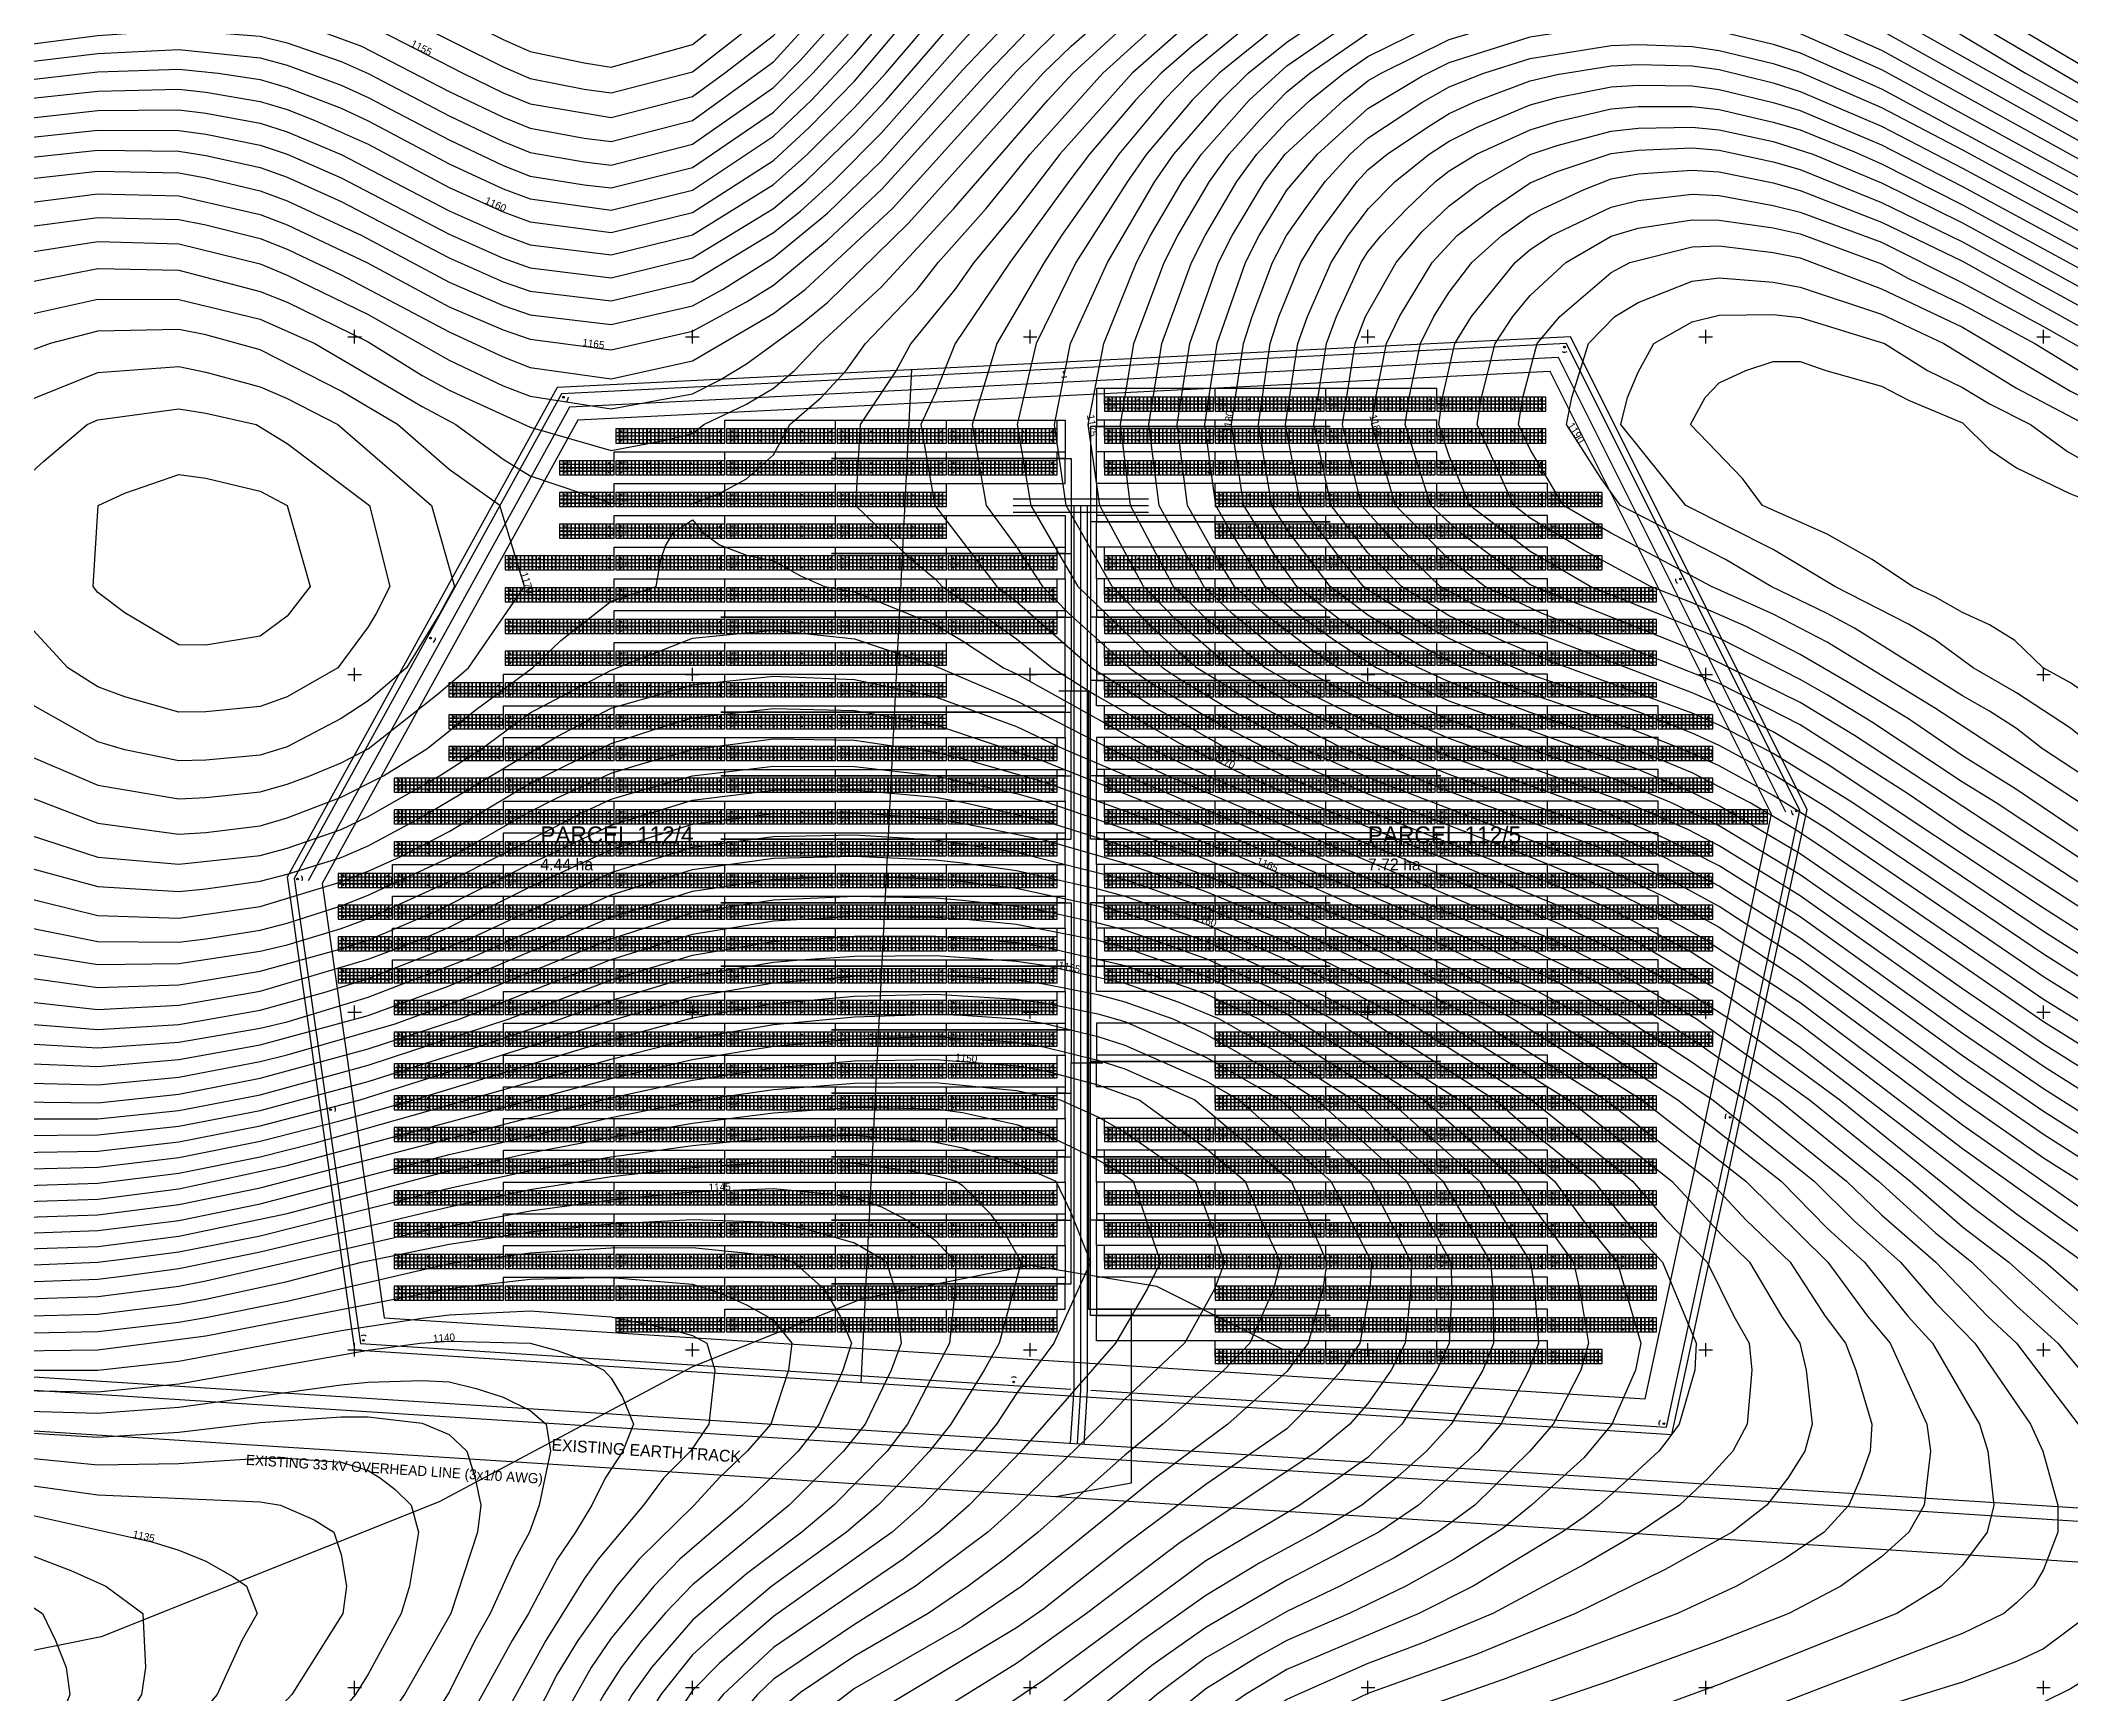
# Model space of a CAD drawing. Header units: metres. Extents: x 469740 to 470929, y 4329760 to 4330601.
# Drawn here: x 469907 to 470508, y 4329898 to 4330388 of the extents above; entities that cross this region are included whole.
import ezdxf
from ezdxf.enums import TextEntityAlignment as Align

# ---------------------------------------------------------------- set-up
doc = ezdxf.new("R2010")
doc.units = ezdxf.units.M
for name, color, linetype in [('AC-CABLE-800V', 6, 'Continuous'), ('CADASTRE-PARCEL', 30, 'Continuous'), ('CADASTRE-TEXT', 30, 'Continuous'), ('DC-CABLE-1500V', 4, 'Continuous'), ('DRAINAGE-DITCH', 150, 'Continuous'), ('EXISTING-OHL-33KV', 6, 'Continuous'), ('EXISTING-TRACK', 251, 'Continuous'), ('FENCE-2.0M-CHAINLINK', 3, 'Continuous'), ('GRAVEL-SURFACE-EDGE', 41, 'Continuous'), ('GRID-COORDINATES', 8, 'Continuous'), ('MV-CABLE-33KV', 1, 'Continuous'), ('PV-MODULES', 5, 'Continuous'), ('PV-PILES', 8, 'Continuous'), ('PV-STRING-NUMBERS', 3, 'Continuous'), ('PV-STRINGS', 3, 'Continuous'), ('PV-TABLES', 5, 'Continuous'), ('ROAD-GRAVEL-4M', 41, 'Continuous'), ('SECURITY-CCTV', 4, 'Continuous'), ('SETBACK-LINE-10M', 1, 'Continuous'), ('STREAM-DRY', 150, 'Continuous'), ('TOPO-CONTOUR-MAJOR', 8, 'Continuous'), ('TOPO-CONTOUR-MINOR', 252, 'Continuous'), ('TOPO-TEXT', 8, 'Continuous')]:
    doc.layers.add(name, color=color, linetype=linetype)

# ---------------------------------------------------------------- blocks, each defined once
blk = doc.blocks.new('PV_MODULE_590W')
blk.add_line((-0.567, 0), (0.567, 0))
blk.add_lwpolyline([(-0.567, -1.0325), (0.567, -1.0325), (0.567, 1.0325), (-0.567, 1.0325)], close=True)
blk = doc.blocks.new('PILE_C150')
blk.add_lwpolyline([(-0.075, -0.075), (0.075, -0.075), (0.075, 0.075), (-0.075, 0.075)], close=True)
blk = doc.blocks.new('PV_TABLE_2P28')
blk.add_lwpolyline([(-16.146, -2.0735), (16.146, -2.0735), (16.146, 2.0735), (-16.146, 2.0735)], close=True)
at = {"layer": 'PV-MODULES'}
for p in [(-15.579, 1.041), (-14.425, 1.041), (-13.271, 1.041), (-12.117, 1.041), (-10.963, 1.041), (-9.809, 1.041), (-8.655, 1.041), (-7.501, 1.041), (-6.347, 1.041), (-5.193, 1.041), (-4.039, 1.041), (-2.885, 1.041), (-1.731, 1.041), (-0.577, 1.041), (0.577, 1.041), (1.731, 1.041), (2.885, 1.041), (4.039, 1.041), (5.193, 1.041), (6.347, 1.041), (7.501, 1.041), (8.655, 1.041), (9.809, 1.041), (10.963, 1.041), (12.117, 1.041), (13.271, 1.041), (14.425, 1.041), (15.579, 1.041), (-15.579, -1.041), (-14.425, -1.041), (-13.271, -1.041), (-12.117, -1.041), (-10.963, -1.041), (-9.809, -1.041), (-8.655, -1.041), (-7.501, -1.041), (-6.347, -1.041), (-5.193, -1.041), (-4.039, -1.041), (-2.885, -1.041), (-1.731, -1.041), (-0.577, -1.041), (0.577, -1.041), (1.731, -1.041), (2.885, -1.041), (4.039, -1.041), (5.193, -1.041), (6.347, -1.041), (7.501, -1.041), (8.655, -1.041), (9.809, -1.041), (10.963, -1.041), (12.117, -1.041), (13.271, -1.041), (14.425, -1.041), (15.579, -1.041)]:
    blk.add_blockref('PV_MODULE_590W', p, dxfattribs=at)
at = {"layer": 'PV-PILES'}
for p in [(-14.546, 1.35), (-10.39, 1.35), (-6.234, 1.35), (-2.078, 1.35), (2.078, 1.35), (6.234, 1.35), (10.39, 1.35), (14.546, 1.35), (-14.546, -1.35), (-10.39, -1.35), (-6.234, -1.35), (-2.078, -1.35), (2.078, -1.35), (6.234, -1.35), (10.39, -1.35), (14.546, -1.35)]:
    blk.add_blockref('PILE_C150', p, dxfattribs=at)
blk = doc.blocks.new('PV_TABLE_2P14')
blk.add_lwpolyline([(-8.068, -2.0735), (8.068, -2.0735), (8.068, 2.0735), (-8.068, 2.0735)], close=True)
at = {"layer": 'PV-MODULES'}
for p in [(-7.501, 1.041), (-6.347, 1.041), (-5.193, 1.041), (-4.039, 1.041), (-2.885, 1.041), (-1.731, 1.041), (-0.577, 1.041), (0.577, 1.041), (1.731, 1.041), (2.885, 1.041), (4.039, 1.041), (5.193, 1.041), (6.347, 1.041), (7.501, 1.041), (-7.501, -1.041), (-6.347, -1.041), (-5.193, -1.041), (-4.039, -1.041), (-2.885, -1.041), (-1.731, -1.041), (-0.577, -1.041), (0.577, -1.041), (1.731, -1.041), (2.885, -1.041), (4.039, -1.041), (5.193, -1.041), (6.347, -1.041), (7.501, -1.041)]:
    blk.add_blockref('PV_MODULE_590W', p, dxfattribs=at)
at = {"layer": 'PV-PILES'}
for p in [(-6.468, 1.35), (-2.156, 1.35), (2.156, 1.35), (6.468, 1.35), (-6.468, -1.35), (-2.156, -1.35), (2.156, -1.35), (6.468, -1.35)]:
    blk.add_blockref('PILE_C150', p, dxfattribs=at)
blk = doc.blocks.new('CCTV_POLE_6M')
blk.add_circle((0, 0), 0.25)
blk.add_arc((0, 0), 1.5, 330, 30)

msp = doc.modelspace()

# ---------------------------------------------------------------- linework, layer by layer
at = {"layer": 'AC-CABLE-800V'}
for points in [[(470288.78, 4330273.38), (470217.9, 4330273.38), (470217.9, 4330195), (470208.5, 4330195)], [(470141.22, 4330263.98), (470212.1, 4330263.98), (470212.1, 4330195), (470208.5, 4330195)], [(470288.78, 4330245.18), (470217.9, 4330245.18), (470217.9, 4330195), (470208.5, 4330195)], [(470141.22, 4330235.78), (470212.1, 4330235.78), (470212.1, 4330195), (470208.5, 4330195)], [(470108.42, 4330216.98), (470212.1, 4330216.98), (470212.1, 4330195), (470208.5, 4330195)], [(470288.78, 4330216.98), (470217.9, 4330216.98), (470217.9, 4330195), (470208.5, 4330195)], [(470288.78, 4330198.18), (470217.9, 4330198.18), (470217.9, 4330195), (470208.5, 4330195)], [(470108.42, 4330151.18), (470212.1, 4330151.18), (470212.1, 4330195), (470208.5, 4330195)], [(470108.42, 4330169.98), (470212.1, 4330169.98), (470212.1, 4330195), (470208.5, 4330195)], [(470108.42, 4330188.78), (470212.1, 4330188.78), (470212.1, 4330195), (470208.5, 4330195)], [(470321.58, 4330151.18), (470217.9, 4330151.18), (470217.9, 4330195), (470208.5, 4330195)], [(470321.58, 4330169.98), (470217.9, 4330169.98), (470217.9, 4330195), (470208.5, 4330195)], [(470108.42, 4330132.38), (470212.1, 4330132.38), (470212.1, 4330085), (470221.5, 4330085)], [(470288.78, 4330132.38), (470217.9, 4330132.38), (470217.9, 4330085), (470221.5, 4330085)], [(470108.42, 4330113.58), (470212.1, 4330113.58), (470212.1, 4330085), (470221.5, 4330085)], [(470288.78, 4330113.58), (470217.9, 4330113.58), (470217.9, 4330085), (470221.5, 4330085)], [(470141.22, 4330094.78), (470212.1, 4330094.78), (470212.1, 4330085), (470221.5, 4330085)], [(470141.22, 4330019.58), (470212.1, 4330019.58), (470212.1, 4330085), (470221.5, 4330085)], [(470141.22, 4330038.38), (470212.1, 4330038.38), (470212.1, 4330085), (470221.5, 4330085)], [(470141.22, 4330057.18), (470212.1, 4330057.18), (470212.1, 4330085), (470221.5, 4330085)], [(470141.22, 4330075.98), (470212.1, 4330075.98), (470212.1, 4330085), (470221.5, 4330085)], [(470321.58, 4330085.38), (470217.9, 4330085.38), (470217.9, 4330085), (470221.5, 4330085)], [(470288.78, 4330010.18), (470217.9, 4330010.18), (470217.9, 4330085), (470221.5, 4330085)], [(470288.78, 4330038.38), (470217.9, 4330038.38), (470217.9, 4330085), (470221.5, 4330085)], [(470288.78, 4330057.18), (470217.9, 4330057.18), (470217.9, 4330085), (470221.5, 4330085)]]:
    msp.add_lwpolyline(points, dxfattribs=at)
at = {"layer": 'CADASTRE-PARCEL'}
msp.add_line((470150, 4329990.38), (470165, 4330290.25), dxfattribs=at)
msp.add_lwpolyline([(470000, 4330000), (470390, 4329975), (470430, 4330160), (470360, 4330300), (470060, 4330285), (469980, 4330140)], close=True, dxfattribs=at)
at = {"layer": 'DC-CABLE-1500V'}
for points in [[(470320.38, 4330280), (470320.38, 4330284.7), (470219.6, 4330284.7), (470219.6, 4330273.38), (470288.78, 4330273.38)], [(470287.58, 4330280), (470287.58, 4330284.7), (470219.6, 4330284.7), (470219.6, 4330273.38), (470288.78, 4330273.38)], [(470254.79, 4330280), (470254.79, 4330284.7), (470219.6, 4330284.7), (470219.6, 4330273.38), (470288.78, 4330273.38)], [(470222, 4330280), (470222, 4330284.7), (470219.6, 4330284.7), (470219.6, 4330273.38), (470288.78, 4330273.38)], [(470109.62, 4330270.6), (470109.62, 4330275.3), (470210.4, 4330275.3), (470210.4, 4330263.98), (470141.22, 4330263.98)], [(470208, 4330270.6), (470208, 4330275.3), (470210.4, 4330275.3), (470210.4, 4330263.98), (470141.22, 4330263.98)], [(470175.21, 4330270.6), (470175.21, 4330275.3), (470210.4, 4330275.3), (470210.4, 4330263.98), (470141.22, 4330263.98)], [(470142.42, 4330270.6), (470142.42, 4330275.3), (470210.4, 4330275.3), (470210.4, 4330263.98), (470141.22, 4330263.98)], [(470222, 4330270.6), (470222, 4330275.3), (470219.6, 4330275.3), (470219.6, 4330273.38), (470288.78, 4330273.38)], [(470254.79, 4330270.6), (470254.79, 4330275.3), (470219.6, 4330275.3), (470219.6, 4330273.38), (470288.78, 4330273.38)], [(470287.58, 4330270.6), (470287.58, 4330275.3), (470219.6, 4330275.3), (470219.6, 4330273.38), (470288.78, 4330273.38)], [(470320.38, 4330270.6), (470320.38, 4330275.3), (470219.6, 4330275.3), (470219.6, 4330273.38), (470288.78, 4330273.38)], [(470353.17, 4330251.8), (470353.17, 4330256.5), (470219.6, 4330256.5), (470219.6, 4330273.38), (470288.78, 4330273.38)], [(470320.38, 4330261.2), (470320.38, 4330265.9), (470219.6, 4330265.9), (470219.6, 4330273.38), (470288.78, 4330273.38)], [(470287.58, 4330261.2), (470287.58, 4330265.9), (470219.6, 4330265.9), (470219.6, 4330273.38), (470288.78, 4330273.38)], [(470254.79, 4330261.2), (470254.79, 4330265.9), (470219.6, 4330265.9), (470219.6, 4330273.38), (470288.78, 4330273.38)], [(470222, 4330261.2), (470222, 4330265.9), (470219.6, 4330265.9), (470219.6, 4330273.38), (470288.78, 4330273.38)], [(470076.83, 4330261.2), (470076.83, 4330265.9), (470210.4, 4330265.9), (470210.4, 4330263.98), (470141.22, 4330263.98)], [(470076.83, 4330251.8), (470076.83, 4330256.5), (470210.4, 4330256.5), (470210.4, 4330263.98), (470141.22, 4330263.98)], [(470109.62, 4330261.2), (470109.62, 4330265.9), (470210.4, 4330265.9), (470210.4, 4330263.98), (470141.22, 4330263.98)], [(470109.62, 4330251.8), (470109.62, 4330256.5), (470210.4, 4330256.5), (470210.4, 4330263.98), (470141.22, 4330263.98)], [(470142.42, 4330261.2), (470142.42, 4330265.9), (470210.4, 4330265.9), (470210.4, 4330263.98), (470141.22, 4330263.98)], [(470175.21, 4330261.2), (470175.21, 4330265.9), (470210.4, 4330265.9), (470210.4, 4330263.98), (470141.22, 4330263.98)], [(470208, 4330261.2), (470208, 4330265.9), (470210.4, 4330265.9), (470210.4, 4330263.98), (470141.22, 4330263.98)], [(470175.21, 4330251.8), (470175.21, 4330256.5), (470210.4, 4330256.5), (470210.4, 4330263.98), (470141.22, 4330263.98)], [(470142.42, 4330251.8), (470142.42, 4330256.5), (470210.4, 4330256.5), (470210.4, 4330263.98), (470141.22, 4330263.98)], [(470254.79, 4330251.8), (470254.79, 4330256.5), (470219.6, 4330256.5), (470219.6, 4330245.18), (470288.78, 4330245.18)], [(470287.58, 4330251.8), (470287.58, 4330256.5), (470219.6, 4330256.5), (470219.6, 4330245.18), (470288.78, 4330245.18)], [(470320.38, 4330251.8), (470320.38, 4330256.5), (470219.6, 4330256.5), (470219.6, 4330245.18), (470288.78, 4330245.18)], [(470076.83, 4330242.4), (470076.83, 4330247.1), (470210.4, 4330247.1), (470210.4, 4330235.78), (470141.22, 4330235.78)], [(470109.62, 4330242.4), (470109.62, 4330247.1), (470210.4, 4330247.1), (470210.4, 4330235.78), (470141.22, 4330235.78)], [(470142.42, 4330242.4), (470142.42, 4330247.1), (470210.4, 4330247.1), (470210.4, 4330235.78), (470141.22, 4330235.78)], [(470175.21, 4330242.4), (470175.21, 4330247.1), (470210.4, 4330247.1), (470210.4, 4330235.78), (470141.22, 4330235.78)], [(470353.17, 4330242.4), (470353.17, 4330247.1), (470219.6, 4330247.1), (470219.6, 4330245.18), (470288.78, 4330245.18)], [(470320.38, 4330242.4), (470320.38, 4330247.1), (470219.6, 4330247.1), (470219.6, 4330245.18), (470288.78, 4330245.18)], [(470287.58, 4330242.4), (470287.58, 4330247.1), (470219.6, 4330247.1), (470219.6, 4330245.18), (470288.78, 4330245.18)], [(470254.79, 4330242.4), (470254.79, 4330247.1), (470219.6, 4330247.1), (470219.6, 4330245.18), (470288.78, 4330245.18)], [(470222, 4330223.6), (470222, 4330228.3), (470219.6, 4330228.3), (470219.6, 4330245.18), (470288.78, 4330245.18)], [(470222, 4330233), (470222, 4330237.7), (470219.6, 4330237.7), (470219.6, 4330245.18), (470288.78, 4330245.18)], [(470254.79, 4330233), (470254.79, 4330237.7), (470219.6, 4330237.7), (470219.6, 4330245.18), (470288.78, 4330245.18)], [(470287.58, 4330233), (470287.58, 4330237.7), (470219.6, 4330237.7), (470219.6, 4330245.18), (470288.78, 4330245.18)], [(470320.38, 4330233), (470320.38, 4330237.7), (470219.6, 4330237.7), (470219.6, 4330245.18), (470288.78, 4330245.18)], [(470353.17, 4330233), (470353.17, 4330237.7), (470219.6, 4330237.7), (470219.6, 4330245.18), (470288.78, 4330245.18)], [(470076.83, 4330233), (470076.83, 4330237.7), (470210.4, 4330237.7), (470210.4, 4330235.78), (470141.22, 4330235.78)], [(470109.62, 4330233), (470109.62, 4330237.7), (470210.4, 4330237.7), (470210.4, 4330235.78), (470141.22, 4330235.78)], [(470208, 4330233), (470208, 4330237.7), (470210.4, 4330237.7), (470210.4, 4330235.78), (470141.22, 4330235.78)], [(470175.21, 4330233), (470175.21, 4330237.7), (470210.4, 4330237.7), (470210.4, 4330235.78), (470141.22, 4330235.78)], [(470142.42, 4330233), (470142.42, 4330237.7), (470210.4, 4330237.7), (470210.4, 4330235.78), (470141.22, 4330235.78)], [(470142.42, 4330223.6), (470142.42, 4330228.3), (470210.4, 4330228.3), (470210.4, 4330235.78), (470141.22, 4330235.78)], [(470175.21, 4330223.6), (470175.21, 4330228.3), (470210.4, 4330228.3), (470210.4, 4330235.78), (470141.22, 4330235.78)], [(470208, 4330223.6), (470208, 4330228.3), (470210.4, 4330228.3), (470210.4, 4330235.78), (470141.22, 4330235.78)], [(470076.83, 4330223.6), (470076.83, 4330228.3), (470210.4, 4330228.3), (470210.4, 4330216.98), (470108.42, 4330216.98)], [(470109.62, 4330223.6), (470109.62, 4330228.3), (470210.4, 4330228.3), (470210.4, 4330216.98), (470108.42, 4330216.98)], [(470353.17, 4330223.6), (470353.17, 4330228.3), (470219.6, 4330228.3), (470219.6, 4330216.98), (470288.78, 4330216.98)], [(470320.38, 4330223.6), (470320.38, 4330228.3), (470219.6, 4330228.3), (470219.6, 4330216.98), (470288.78, 4330216.98)], [(470287.58, 4330223.6), (470287.58, 4330228.3), (470219.6, 4330228.3), (470219.6, 4330216.98), (470288.78, 4330216.98)], [(470254.79, 4330223.6), (470254.79, 4330228.3), (470219.6, 4330228.3), (470219.6, 4330216.98), (470288.78, 4330216.98)], [(470044.04, 4330195.4), (470044.04, 4330200.1), (470210.4, 4330200.1), (470210.4, 4330216.98), (470108.42, 4330216.98)], [(470076.83, 4330214.2), (470076.83, 4330218.9), (470210.4, 4330218.9), (470210.4, 4330216.98), (470108.42, 4330216.98)], [(470076.83, 4330195.4), (470076.83, 4330200.1), (470210.4, 4330200.1), (470210.4, 4330216.98), (470108.42, 4330216.98)], [(470076.83, 4330204.8), (470076.83, 4330209.5), (470210.4, 4330209.5), (470210.4, 4330216.98), (470108.42, 4330216.98)], [(470208, 4330214.2), (470208, 4330218.9), (470210.4, 4330218.9), (470210.4, 4330216.98), (470108.42, 4330216.98)], [(470175.21, 4330214.2), (470175.21, 4330218.9), (470210.4, 4330218.9), (470210.4, 4330216.98), (470108.42, 4330216.98)], [(470142.42, 4330214.2), (470142.42, 4330218.9), (470210.4, 4330218.9), (470210.4, 4330216.98), (470108.42, 4330216.98)], [(470109.62, 4330214.2), (470109.62, 4330218.9), (470210.4, 4330218.9), (470210.4, 4330216.98), (470108.42, 4330216.98)], [(470109.62, 4330204.8), (470109.62, 4330209.5), (470210.4, 4330209.5), (470210.4, 4330216.98), (470108.42, 4330216.98)], [(470142.42, 4330204.8), (470142.42, 4330209.5), (470210.4, 4330209.5), (470210.4, 4330216.98), (470108.42, 4330216.98)], [(470175.21, 4330204.8), (470175.21, 4330209.5), (470210.4, 4330209.5), (470210.4, 4330216.98), (470108.42, 4330216.98)], [(470222, 4330214.2), (470222, 4330218.9), (470219.6, 4330218.9), (470219.6, 4330216.98), (470288.78, 4330216.98)], [(470254.79, 4330214.2), (470254.79, 4330218.9), (470219.6, 4330218.9), (470219.6, 4330216.98), (470288.78, 4330216.98)], [(470287.58, 4330214.2), (470287.58, 4330218.9), (470219.6, 4330218.9), (470219.6, 4330216.98), (470288.78, 4330216.98)], [(470320.38, 4330214.2), (470320.38, 4330218.9), (470219.6, 4330218.9), (470219.6, 4330216.98), (470288.78, 4330216.98)], [(470353.17, 4330214.2), (470353.17, 4330218.9), (470219.6, 4330218.9), (470219.6, 4330216.98), (470288.78, 4330216.98)], [(470287.58, 4330204.8), (470287.58, 4330209.5), (470219.6, 4330209.5), (470219.6, 4330216.98), (470288.78, 4330216.98)], [(470254.79, 4330204.8), (470254.79, 4330209.5), (470219.6, 4330209.5), (470219.6, 4330216.98), (470288.78, 4330216.98)], [(470222, 4330204.8), (470222, 4330209.5), (470219.6, 4330209.5), (470219.6, 4330216.98), (470288.78, 4330216.98)], [(470353.17, 4330204.8), (470353.17, 4330209.5), (470219.6, 4330209.5), (470219.6, 4330198.18), (470288.78, 4330198.18)], [(470320.38, 4330204.8), (470320.38, 4330209.5), (470219.6, 4330209.5), (470219.6, 4330198.18), (470288.78, 4330198.18)], [(470175.21, 4330195.4), (470175.21, 4330200.1), (470210.4, 4330200.1), (470210.4, 4330188.78), (470108.42, 4330188.78)], [(470142.42, 4330195.4), (470142.42, 4330200.1), (470210.4, 4330200.1), (470210.4, 4330188.78), (470108.42, 4330188.78)], [(470109.62, 4330195.4), (470109.62, 4330200.1), (470210.4, 4330200.1), (470210.4, 4330188.78), (470108.42, 4330188.78)], [(470222, 4330195.4), (470222, 4330200.1), (470219.6, 4330200.1), (470219.6, 4330198.18), (470288.78, 4330198.18)], [(470254.79, 4330195.4), (470254.79, 4330200.1), (470219.6, 4330200.1), (470219.6, 4330198.18), (470288.78, 4330198.18)], [(470287.58, 4330195.4), (470287.58, 4330200.1), (470219.6, 4330200.1), (470219.6, 4330198.18), (470288.78, 4330198.18)], [(470320.38, 4330195.4), (470320.38, 4330200.1), (470219.6, 4330200.1), (470219.6, 4330198.18), (470288.78, 4330198.18)], [(470353.17, 4330195.4), (470353.17, 4330200.1), (470219.6, 4330200.1), (470219.6, 4330198.18), (470288.78, 4330198.18)], [(470385.96, 4330186), (470385.96, 4330190.7), (470219.6, 4330190.7), (470219.6, 4330198.18), (470288.78, 4330198.18)], [(470353.17, 4330186), (470353.17, 4330190.7), (470219.6, 4330190.7), (470219.6, 4330198.18), (470288.78, 4330198.18)], [(470320.38, 4330186), (470320.38, 4330190.7), (470219.6, 4330190.7), (470219.6, 4330198.18), (470288.78, 4330198.18)], [(470287.58, 4330186), (470287.58, 4330190.7), (470219.6, 4330190.7), (470219.6, 4330198.18), (470288.78, 4330198.18)], [(470254.79, 4330186), (470254.79, 4330190.7), (470219.6, 4330190.7), (470219.6, 4330198.18), (470288.78, 4330198.18)], [(470222, 4330186), (470222, 4330190.7), (470219.6, 4330190.7), (470219.6, 4330198.18), (470288.78, 4330198.18)], [(470044.04, 4330186), (470044.04, 4330190.7), (470210.4, 4330190.7), (470210.4, 4330188.78), (470108.42, 4330188.78)], [(470044.04, 4330176.6), (470044.04, 4330181.3), (470210.4, 4330181.3), (470210.4, 4330188.78), (470108.42, 4330188.78)], [(470076.83, 4330186), (470076.83, 4330190.7), (470210.4, 4330190.7), (470210.4, 4330188.78), (470108.42, 4330188.78)], [(470076.83, 4330176.6), (470076.83, 4330181.3), (470210.4, 4330181.3), (470210.4, 4330188.78), (470108.42, 4330188.78)], [(470109.62, 4330186), (470109.62, 4330190.7), (470210.4, 4330190.7), (470210.4, 4330188.78), (470108.42, 4330188.78)], [(470142.42, 4330186), (470142.42, 4330190.7), (470210.4, 4330190.7), (470210.4, 4330188.78), (470108.42, 4330188.78)], [(470175.21, 4330186), (470175.21, 4330190.7), (470210.4, 4330190.7), (470210.4, 4330188.78), (470108.42, 4330188.78)], [(470175.21, 4330176.6), (470175.21, 4330181.3), (470210.4, 4330181.3), (470210.4, 4330188.78), (470108.42, 4330188.78)], [(470142.42, 4330176.6), (470142.42, 4330181.3), (470210.4, 4330181.3), (470210.4, 4330188.78), (470108.42, 4330188.78)], [(470109.62, 4330176.6), (470109.62, 4330181.3), (470210.4, 4330181.3), (470210.4, 4330188.78), (470108.42, 4330188.78)], [(470208, 4330176.6), (470208, 4330181.3), (470210.4, 4330181.3), (470210.4, 4330169.98), (470108.42, 4330169.98)], [(470222, 4330176.6), (470222, 4330181.3), (470219.6, 4330181.3), (470219.6, 4330169.98), (470321.58, 4330169.98)], [(470254.79, 4330176.6), (470254.79, 4330181.3), (470219.6, 4330181.3), (470219.6, 4330169.98), (470321.58, 4330169.98)], [(470287.58, 4330176.6), (470287.58, 4330181.3), (470219.6, 4330181.3), (470219.6, 4330169.98), (470321.58, 4330169.98)], [(470320.38, 4330176.6), (470320.38, 4330181.3), (470219.6, 4330181.3), (470219.6, 4330169.98), (470321.58, 4330169.98)], [(470353.17, 4330176.6), (470353.17, 4330181.3), (470219.6, 4330181.3), (470219.6, 4330169.98), (470321.58, 4330169.98)], [(470385.96, 4330176.6), (470385.96, 4330181.3), (470219.6, 4330181.3), (470219.6, 4330169.98), (470321.58, 4330169.98)], [(470044.04, 4330167.2), (470044.04, 4330171.9), (470210.4, 4330171.9), (470210.4, 4330169.98), (470108.42, 4330169.98)], [(470044.04, 4330157.8), (470044.04, 4330162.5), (470210.4, 4330162.5), (470210.4, 4330169.98), (470108.42, 4330169.98)], [(470076.83, 4330167.2), (470076.83, 4330171.9), (470210.4, 4330171.9), (470210.4, 4330169.98), (470108.42, 4330169.98)], [(470076.83, 4330157.8), (470076.83, 4330162.5), (470210.4, 4330162.5), (470210.4, 4330169.98), (470108.42, 4330169.98)], [(470109.62, 4330167.2), (470109.62, 4330171.9), (470210.4, 4330171.9), (470210.4, 4330169.98), (470108.42, 4330169.98)], [(470142.42, 4330167.2), (470142.42, 4330171.9), (470210.4, 4330171.9), (470210.4, 4330169.98), (470108.42, 4330169.98)], [(470175.21, 4330167.2), (470175.21, 4330171.9), (470210.4, 4330171.9), (470210.4, 4330169.98), (470108.42, 4330169.98)], [(470208, 4330167.2), (470208, 4330171.9), (470210.4, 4330171.9), (470210.4, 4330169.98), (470108.42, 4330169.98)], [(470175.21, 4330157.8), (470175.21, 4330162.5), (470210.4, 4330162.5), (470210.4, 4330169.98), (470108.42, 4330169.98)], [(470142.42, 4330157.8), (470142.42, 4330162.5), (470210.4, 4330162.5), (470210.4, 4330169.98), (470108.42, 4330169.98)], [(470109.62, 4330157.8), (470109.62, 4330162.5), (470210.4, 4330162.5), (470210.4, 4330169.98), (470108.42, 4330169.98)], [(470385.96, 4330167.2), (470385.96, 4330171.9), (470219.6, 4330171.9), (470219.6, 4330169.98), (470321.58, 4330169.98)], [(470353.17, 4330167.2), (470353.17, 4330171.9), (470219.6, 4330171.9), (470219.6, 4330169.98), (470321.58, 4330169.98)], [(470320.38, 4330167.2), (470320.38, 4330171.9), (470219.6, 4330171.9), (470219.6, 4330169.98), (470321.58, 4330169.98)], [(470287.58, 4330167.2), (470287.58, 4330171.9), (470219.6, 4330171.9), (470219.6, 4330169.98), (470321.58, 4330169.98)], [(470254.79, 4330167.2), (470254.79, 4330171.9), (470219.6, 4330171.9), (470219.6, 4330169.98), (470321.58, 4330169.98)], [(470222, 4330167.2), (470222, 4330171.9), (470219.6, 4330171.9), (470219.6, 4330169.98), (470321.58, 4330169.98)], [(470385.96, 4330157.8), (470385.96, 4330162.5), (470219.6, 4330162.5), (470219.6, 4330169.98), (470321.58, 4330169.98)], [(470208, 4330157.8), (470208, 4330162.5), (470210.4, 4330162.5), (470210.4, 4330151.18), (470108.42, 4330151.18)], [(470222, 4330157.8), (470222, 4330162.5), (470219.6, 4330162.5), (470219.6, 4330151.18), (470321.58, 4330151.18)], [(470254.79, 4330157.8), (470254.79, 4330162.5), (470219.6, 4330162.5), (470219.6, 4330151.18), (470321.58, 4330151.18)], [(470287.58, 4330157.8), (470287.58, 4330162.5), (470219.6, 4330162.5), (470219.6, 4330151.18), (470321.58, 4330151.18)], [(470320.38, 4330157.8), (470320.38, 4330162.5), (470219.6, 4330162.5), (470219.6, 4330151.18), (470321.58, 4330151.18)], [(470353.17, 4330157.8), (470353.17, 4330162.5), (470219.6, 4330162.5), (470219.6, 4330151.18), (470321.58, 4330151.18)], [(470011.25, 4330139), (470011.25, 4330143.7), (470210.4, 4330143.7), (470210.4, 4330151.18), (470108.42, 4330151.18)], [(470044.04, 4330148.4), (470044.04, 4330153.1), (470210.4, 4330153.1), (470210.4, 4330151.18), (470108.42, 4330151.18)], [(470044.04, 4330139), (470044.04, 4330143.7), (470210.4, 4330143.7), (470210.4, 4330151.18), (470108.42, 4330151.18)], [(470076.83, 4330148.4), (470076.83, 4330153.1), (470210.4, 4330153.1), (470210.4, 4330151.18), (470108.42, 4330151.18)], [(470076.83, 4330139), (470076.83, 4330143.7), (470210.4, 4330143.7), (470210.4, 4330151.18), (470108.42, 4330151.18)], [(470109.62, 4330148.4), (470109.62, 4330153.1), (470210.4, 4330153.1), (470210.4, 4330151.18), (470108.42, 4330151.18)], [(470142.42, 4330148.4), (470142.42, 4330153.1), (470210.4, 4330153.1), (470210.4, 4330151.18), (470108.42, 4330151.18)], [(470175.21, 4330148.4), (470175.21, 4330153.1), (470210.4, 4330153.1), (470210.4, 4330151.18), (470108.42, 4330151.18)], [(470208, 4330148.4), (470208, 4330153.1), (470210.4, 4330153.1), (470210.4, 4330151.18), (470108.42, 4330151.18)], [(470175.21, 4330139), (470175.21, 4330143.7), (470210.4, 4330143.7), (470210.4, 4330151.18), (470108.42, 4330151.18)], [(470142.42, 4330139), (470142.42, 4330143.7), (470210.4, 4330143.7), (470210.4, 4330151.18), (470108.42, 4330151.18)], [(470109.62, 4330139), (470109.62, 4330143.7), (470210.4, 4330143.7), (470210.4, 4330151.18), (470108.42, 4330151.18)], [(470385.96, 4330148.4), (470385.96, 4330153.1), (470219.6, 4330153.1), (470219.6, 4330151.18), (470321.58, 4330151.18)], [(470353.17, 4330148.4), (470353.17, 4330153.1), (470219.6, 4330153.1), (470219.6, 4330151.18), (470321.58, 4330151.18)], [(470320.38, 4330148.4), (470320.38, 4330153.1), (470219.6, 4330153.1), (470219.6, 4330151.18), (470321.58, 4330151.18)], [(470287.58, 4330148.4), (470287.58, 4330153.1), (470219.6, 4330153.1), (470219.6, 4330151.18), (470321.58, 4330151.18)], [(470254.79, 4330148.4), (470254.79, 4330153.1), (470219.6, 4330153.1), (470219.6, 4330151.18), (470321.58, 4330151.18)], [(470222, 4330148.4), (470222, 4330153.1), (470219.6, 4330153.1), (470219.6, 4330151.18), (470321.58, 4330151.18)], [(470353.17, 4330139), (470353.17, 4330143.7), (470219.6, 4330143.7), (470219.6, 4330151.18), (470321.58, 4330151.18)], [(470385.96, 4330139), (470385.96, 4330143.7), (470219.6, 4330143.7), (470219.6, 4330151.18), (470321.58, 4330151.18)], [(470208, 4330139), (470208, 4330143.7), (470210.4, 4330143.7), (470210.4, 4330132.38), (470108.42, 4330132.38)], [(470222, 4330139), (470222, 4330143.7), (470219.6, 4330143.7), (470219.6, 4330132.38), (470288.78, 4330132.38)], [(470254.79, 4330139), (470254.79, 4330143.7), (470219.6, 4330143.7), (470219.6, 4330132.38), (470288.78, 4330132.38)], [(470287.58, 4330139), (470287.58, 4330143.7), (470219.6, 4330143.7), (470219.6, 4330132.38), (470288.78, 4330132.38)], [(470320.38, 4330139), (470320.38, 4330143.7), (470219.6, 4330143.7), (470219.6, 4330132.38), (470288.78, 4330132.38)], [(470011.25, 4330129.6), (470011.25, 4330134.3), (470210.4, 4330134.3), (470210.4, 4330132.38), (470108.42, 4330132.38)], [(470011.25, 4330120.2), (470011.25, 4330124.9), (470210.4, 4330124.9), (470210.4, 4330132.38), (470108.42, 4330132.38)], [(470044.04, 4330129.6), (470044.04, 4330134.3), (470210.4, 4330134.3), (470210.4, 4330132.38), (470108.42, 4330132.38)], [(470044.04, 4330120.2), (470044.04, 4330124.9), (470210.4, 4330124.9), (470210.4, 4330132.38), (470108.42, 4330132.38)], [(470076.83, 4330129.6), (470076.83, 4330134.3), (470210.4, 4330134.3), (470210.4, 4330132.38), (470108.42, 4330132.38)], [(470076.83, 4330120.2), (470076.83, 4330124.9), (470210.4, 4330124.9), (470210.4, 4330132.38), (470108.42, 4330132.38)], [(470109.62, 4330129.6), (470109.62, 4330134.3), (470210.4, 4330134.3), (470210.4, 4330132.38), (470108.42, 4330132.38)], [(470142.42, 4330129.6), (470142.42, 4330134.3), (470210.4, 4330134.3), (470210.4, 4330132.38), (470108.42, 4330132.38)], [(470175.21, 4330129.6), (470175.21, 4330134.3), (470210.4, 4330134.3), (470210.4, 4330132.38), (470108.42, 4330132.38)], [(470208, 4330129.6), (470208, 4330134.3), (470210.4, 4330134.3), (470210.4, 4330132.38), (470108.42, 4330132.38)], [(470142.42, 4330120.2), (470142.42, 4330124.9), (470210.4, 4330124.9), (470210.4, 4330132.38), (470108.42, 4330132.38)], [(470109.62, 4330120.2), (470109.62, 4330124.9), (470210.4, 4330124.9), (470210.4, 4330132.38), (470108.42, 4330132.38)], [(470385.96, 4330129.6), (470385.96, 4330134.3), (470219.6, 4330134.3), (470219.6, 4330132.38), (470288.78, 4330132.38)], [(470353.17, 4330129.6), (470353.17, 4330134.3), (470219.6, 4330134.3), (470219.6, 4330132.38), (470288.78, 4330132.38)], [(470320.38, 4330129.6), (470320.38, 4330134.3), (470219.6, 4330134.3), (470219.6, 4330132.38), (470288.78, 4330132.38)], [(470287.58, 4330129.6), (470287.58, 4330134.3), (470219.6, 4330134.3), (470219.6, 4330132.38), (470288.78, 4330132.38)], [(470254.79, 4330129.6), (470254.79, 4330134.3), (470219.6, 4330134.3), (470219.6, 4330132.38), (470288.78, 4330132.38)], [(470222, 4330129.6), (470222, 4330134.3), (470219.6, 4330134.3), (470219.6, 4330132.38), (470288.78, 4330132.38)], [(470287.58, 4330120.2), (470287.58, 4330124.9), (470219.6, 4330124.9), (470219.6, 4330132.38), (470288.78, 4330132.38)], [(470320.38, 4330120.2), (470320.38, 4330124.9), (470219.6, 4330124.9), (470219.6, 4330132.38), (470288.78, 4330132.38)], [(470353.17, 4330120.2), (470353.17, 4330124.9), (470219.6, 4330124.9), (470219.6, 4330132.38), (470288.78, 4330132.38)], [(470385.96, 4330120.2), (470385.96, 4330124.9), (470219.6, 4330124.9), (470219.6, 4330132.38), (470288.78, 4330132.38)], [(470208, 4330120.2), (470208, 4330124.9), (470210.4, 4330124.9), (470210.4, 4330113.58), (470108.42, 4330113.58)], [(470175.21, 4330120.2), (470175.21, 4330124.9), (470210.4, 4330124.9), (470210.4, 4330113.58), (470108.42, 4330113.58)], [(470222, 4330120.2), (470222, 4330124.9), (470219.6, 4330124.9), (470219.6, 4330113.58), (470288.78, 4330113.58)], [(470254.79, 4330120.2), (470254.79, 4330124.9), (470219.6, 4330124.9), (470219.6, 4330113.58), (470288.78, 4330113.58)], [(470011.25, 4330110.8), (470011.25, 4330115.5), (470210.4, 4330115.5), (470210.4, 4330113.58), (470108.42, 4330113.58)], [(470044.04, 4330110.8), (470044.04, 4330115.5), (470210.4, 4330115.5), (470210.4, 4330113.58), (470108.42, 4330113.58)], [(470044.04, 4330101.4), (470044.04, 4330106.1), (470210.4, 4330106.1), (470210.4, 4330113.58), (470108.42, 4330113.58)], [(470076.83, 4330110.8), (470076.83, 4330115.5), (470210.4, 4330115.5), (470210.4, 4330113.58), (470108.42, 4330113.58)], [(470076.83, 4330101.4), (470076.83, 4330106.1), (470210.4, 4330106.1), (470210.4, 4330113.58), (470108.42, 4330113.58)], [(470109.62, 4330110.8), (470109.62, 4330115.5), (470210.4, 4330115.5), (470210.4, 4330113.58), (470108.42, 4330113.58)], [(470142.42, 4330110.8), (470142.42, 4330115.5), (470210.4, 4330115.5), (470210.4, 4330113.58), (470108.42, 4330113.58)], [(470175.21, 4330110.8), (470175.21, 4330115.5), (470210.4, 4330115.5), (470210.4, 4330113.58), (470108.42, 4330113.58)], [(470208, 4330110.8), (470208, 4330115.5), (470210.4, 4330115.5), (470210.4, 4330113.58), (470108.42, 4330113.58)], [(470109.62, 4330101.4), (470109.62, 4330106.1), (470210.4, 4330106.1), (470210.4, 4330113.58), (470108.42, 4330113.58)], [(470385.96, 4330110.8), (470385.96, 4330115.5), (470219.6, 4330115.5), (470219.6, 4330113.58), (470288.78, 4330113.58)], [(470353.17, 4330110.8), (470353.17, 4330115.5), (470219.6, 4330115.5), (470219.6, 4330113.58), (470288.78, 4330113.58)], [(470320.38, 4330110.8), (470320.38, 4330115.5), (470219.6, 4330115.5), (470219.6, 4330113.58), (470288.78, 4330113.58)], [(470287.58, 4330110.8), (470287.58, 4330115.5), (470219.6, 4330115.5), (470219.6, 4330113.58), (470288.78, 4330113.58)], [(470254.79, 4330110.8), (470254.79, 4330115.5), (470219.6, 4330115.5), (470219.6, 4330113.58), (470288.78, 4330113.58)], [(470222, 4330110.8), (470222, 4330115.5), (470219.6, 4330115.5), (470219.6, 4330113.58), (470288.78, 4330113.58)], [(470254.79, 4330101.4), (470254.79, 4330106.1), (470219.6, 4330106.1), (470219.6, 4330113.58), (470288.78, 4330113.58)], [(470287.58, 4330101.4), (470287.58, 4330106.1), (470219.6, 4330106.1), (470219.6, 4330113.58), (470288.78, 4330113.58)], [(470320.38, 4330101.4), (470320.38, 4330106.1), (470219.6, 4330106.1), (470219.6, 4330113.58), (470288.78, 4330113.58)], [(470353.17, 4330101.4), (470353.17, 4330106.1), (470219.6, 4330106.1), (470219.6, 4330113.58), (470288.78, 4330113.58)], [(470385.96, 4330101.4), (470385.96, 4330106.1), (470219.6, 4330106.1), (470219.6, 4330113.58), (470288.78, 4330113.58)], [(470208, 4330101.4), (470208, 4330106.1), (470210.4, 4330106.1), (470210.4, 4330094.78), (470141.22, 4330094.78)], [(470175.21, 4330101.4), (470175.21, 4330106.1), (470210.4, 4330106.1), (470210.4, 4330094.78), (470141.22, 4330094.78)], [(470142.42, 4330101.4), (470142.42, 4330106.1), (470210.4, 4330106.1), (470210.4, 4330094.78), (470141.22, 4330094.78)], [(470044.04, 4330092), (470044.04, 4330096.7), (470210.4, 4330096.7), (470210.4, 4330094.78), (470141.22, 4330094.78)], [(470076.83, 4330092), (470076.83, 4330096.7), (470210.4, 4330096.7), (470210.4, 4330094.78), (470141.22, 4330094.78)], [(470109.62, 4330092), (470109.62, 4330096.7), (470210.4, 4330096.7), (470210.4, 4330094.78), (470141.22, 4330094.78)], [(470142.42, 4330092), (470142.42, 4330096.7), (470210.4, 4330096.7), (470210.4, 4330094.78), (470141.22, 4330094.78)], [(470175.21, 4330092), (470175.21, 4330096.7), (470210.4, 4330096.7), (470210.4, 4330094.78), (470141.22, 4330094.78)], [(470208, 4330092), (470208, 4330096.7), (470210.4, 4330096.7), (470210.4, 4330094.78), (470141.22, 4330094.78)], [(470385.96, 4330092), (470385.96, 4330096.7), (470219.6, 4330096.7), (470219.6, 4330085.38), (470321.58, 4330085.38)], [(470353.17, 4330092), (470353.17, 4330096.7), (470219.6, 4330096.7), (470219.6, 4330085.38), (470321.58, 4330085.38)], [(470320.38, 4330092), (470320.38, 4330096.7), (470219.6, 4330096.7), (470219.6, 4330085.38), (470321.58, 4330085.38)], [(470287.58, 4330092), (470287.58, 4330096.7), (470219.6, 4330096.7), (470219.6, 4330085.38), (470321.58, 4330085.38)], [(470254.79, 4330092), (470254.79, 4330096.7), (470219.6, 4330096.7), (470219.6, 4330085.38), (470321.58, 4330085.38)], [(470044.04, 4330082.6), (470044.04, 4330087.3), (470210.4, 4330087.3), (470210.4, 4330094.78), (470141.22, 4330094.78)], [(470076.83, 4330082.6), (470076.83, 4330087.3), (470210.4, 4330087.3), (470210.4, 4330094.78), (470141.22, 4330094.78)], [(470109.62, 4330082.6), (470109.62, 4330087.3), (470210.4, 4330087.3), (470210.4, 4330094.78), (470141.22, 4330094.78)], [(470208, 4330082.6), (470208, 4330087.3), (470210.4, 4330087.3), (470210.4, 4330075.98), (470141.22, 4330075.98)], [(470175.21, 4330082.6), (470175.21, 4330087.3), (470210.4, 4330087.3), (470210.4, 4330075.98), (470141.22, 4330075.98)], [(470142.42, 4330082.6), (470142.42, 4330087.3), (470210.4, 4330087.3), (470210.4, 4330075.98), (470141.22, 4330075.98)], [(470254.79, 4330082.6), (470254.79, 4330087.3), (470219.6, 4330087.3), (470219.6, 4330085.38), (470321.58, 4330085.38)], [(470287.58, 4330082.6), (470287.58, 4330087.3), (470219.6, 4330087.3), (470219.6, 4330085.38), (470321.58, 4330085.38)], [(470320.38, 4330082.6), (470320.38, 4330087.3), (470219.6, 4330087.3), (470219.6, 4330085.38), (470321.58, 4330085.38)], [(470353.17, 4330082.6), (470353.17, 4330087.3), (470219.6, 4330087.3), (470219.6, 4330085.38), (470321.58, 4330085.38)], [(470353.17, 4330073.2), (470353.17, 4330077.9), (470219.6, 4330077.9), (470219.6, 4330085.38), (470321.58, 4330085.38)], [(470320.38, 4330073.2), (470320.38, 4330077.9), (470219.6, 4330077.9), (470219.6, 4330085.38), (470321.58, 4330085.38)], [(470287.58, 4330073.2), (470287.58, 4330077.9), (470219.6, 4330077.9), (470219.6, 4330085.38), (470321.58, 4330085.38)], [(470254.79, 4330073.2), (470254.79, 4330077.9), (470219.6, 4330077.9), (470219.6, 4330085.38), (470321.58, 4330085.38)], [(470044.04, 4330073.2), (470044.04, 4330077.9), (470210.4, 4330077.9), (470210.4, 4330075.98), (470141.22, 4330075.98)], [(470076.83, 4330073.2), (470076.83, 4330077.9), (470210.4, 4330077.9), (470210.4, 4330075.98), (470141.22, 4330075.98)], [(470109.62, 4330073.2), (470109.62, 4330077.9), (470210.4, 4330077.9), (470210.4, 4330075.98), (470141.22, 4330075.98)], [(470142.42, 4330073.2), (470142.42, 4330077.9), (470210.4, 4330077.9), (470210.4, 4330075.98), (470141.22, 4330075.98)], [(470175.21, 4330073.2), (470175.21, 4330077.9), (470210.4, 4330077.9), (470210.4, 4330075.98), (470141.22, 4330075.98)], [(470208, 4330073.2), (470208, 4330077.9), (470210.4, 4330077.9), (470210.4, 4330075.98), (470141.22, 4330075.98)], [(470044.04, 4330063.8), (470044.04, 4330068.5), (470210.4, 4330068.5), (470210.4, 4330075.98), (470141.22, 4330075.98)], [(470076.83, 4330063.8), (470076.83, 4330068.5), (470210.4, 4330068.5), (470210.4, 4330075.98), (470141.22, 4330075.98)], [(470109.62, 4330063.8), (470109.62, 4330068.5), (470210.4, 4330068.5), (470210.4, 4330075.98), (470141.22, 4330075.98)], [(470142.42, 4330063.8), (470142.42, 4330068.5), (470210.4, 4330068.5), (470210.4, 4330075.98), (470141.22, 4330075.98)], [(470208, 4330063.8), (470208, 4330068.5), (470210.4, 4330068.5), (470210.4, 4330057.18), (470141.22, 4330057.18)], [(470175.21, 4330063.8), (470175.21, 4330068.5), (470210.4, 4330068.5), (470210.4, 4330057.18), (470141.22, 4330057.18)], [(470222, 4330063.8), (470222, 4330068.5), (470219.6, 4330068.5), (470219.6, 4330057.18), (470288.78, 4330057.18)], [(470254.79, 4330063.8), (470254.79, 4330068.5), (470219.6, 4330068.5), (470219.6, 4330057.18), (470288.78, 4330057.18)], [(470287.58, 4330063.8), (470287.58, 4330068.5), (470219.6, 4330068.5), (470219.6, 4330057.18), (470288.78, 4330057.18)], [(470320.38, 4330063.8), (470320.38, 4330068.5), (470219.6, 4330068.5), (470219.6, 4330057.18), (470288.78, 4330057.18)], [(470353.17, 4330063.8), (470353.17, 4330068.5), (470219.6, 4330068.5), (470219.6, 4330057.18), (470288.78, 4330057.18)], [(470044.04, 4330054.4), (470044.04, 4330059.1), (470210.4, 4330059.1), (470210.4, 4330057.18), (470141.22, 4330057.18)], [(470044.04, 4330045), (470044.04, 4330049.7), (470210.4, 4330049.7), (470210.4, 4330057.18), (470141.22, 4330057.18)], [(470076.83, 4330054.4), (470076.83, 4330059.1), (470210.4, 4330059.1), (470210.4, 4330057.18), (470141.22, 4330057.18)], [(470076.83, 4330045), (470076.83, 4330049.7), (470210.4, 4330049.7), (470210.4, 4330057.18), (470141.22, 4330057.18)], [(470109.62, 4330054.4), (470109.62, 4330059.1), (470210.4, 4330059.1), (470210.4, 4330057.18), (470141.22, 4330057.18)], [(470109.62, 4330045), (470109.62, 4330049.7), (470210.4, 4330049.7), (470210.4, 4330057.18), (470141.22, 4330057.18)], [(470142.42, 4330054.4), (470142.42, 4330059.1), (470210.4, 4330059.1), (470210.4, 4330057.18), (470141.22, 4330057.18)], [(470175.21, 4330054.4), (470175.21, 4330059.1), (470210.4, 4330059.1), (470210.4, 4330057.18), (470141.22, 4330057.18)], [(470208, 4330054.4), (470208, 4330059.1), (470210.4, 4330059.1), (470210.4, 4330057.18), (470141.22, 4330057.18)], [(470142.42, 4330045), (470142.42, 4330049.7), (470210.4, 4330049.7), (470210.4, 4330057.18), (470141.22, 4330057.18)], [(470353.17, 4330054.4), (470353.17, 4330059.1), (470219.6, 4330059.1), (470219.6, 4330057.18), (470288.78, 4330057.18)], [(470320.38, 4330054.4), (470320.38, 4330059.1), (470219.6, 4330059.1), (470219.6, 4330057.18), (470288.78, 4330057.18)], [(470287.58, 4330054.4), (470287.58, 4330059.1), (470219.6, 4330059.1), (470219.6, 4330057.18), (470288.78, 4330057.18)], [(470254.79, 4330054.4), (470254.79, 4330059.1), (470219.6, 4330059.1), (470219.6, 4330057.18), (470288.78, 4330057.18)], [(470222, 4330054.4), (470222, 4330059.1), (470219.6, 4330059.1), (470219.6, 4330057.18), (470288.78, 4330057.18)], [(470320.38, 4330045), (470320.38, 4330049.7), (470219.6, 4330049.7), (470219.6, 4330057.18), (470288.78, 4330057.18)], [(470353.17, 4330045), (470353.17, 4330049.7), (470219.6, 4330049.7), (470219.6, 4330057.18), (470288.78, 4330057.18)], [(470208, 4330045), (470208, 4330049.7), (470210.4, 4330049.7), (470210.4, 4330038.38), (470141.22, 4330038.38)], [(470175.21, 4330045), (470175.21, 4330049.7), (470210.4, 4330049.7), (470210.4, 4330038.38), (470141.22, 4330038.38)], [(470222, 4330045), (470222, 4330049.7), (470219.6, 4330049.7), (470219.6, 4330038.38), (470288.78, 4330038.38)], [(470254.79, 4330045), (470254.79, 4330049.7), (470219.6, 4330049.7), (470219.6, 4330038.38), (470288.78, 4330038.38)], [(470287.58, 4330045), (470287.58, 4330049.7), (470219.6, 4330049.7), (470219.6, 4330038.38), (470288.78, 4330038.38)], [(470044.04, 4330035.6), (470044.04, 4330040.3), (470210.4, 4330040.3), (470210.4, 4330038.38), (470141.22, 4330038.38)], [(470044.04, 4330026.2), (470044.04, 4330030.9), (470210.4, 4330030.9), (470210.4, 4330038.38), (470141.22, 4330038.38)], [(470076.83, 4330035.6), (470076.83, 4330040.3), (470210.4, 4330040.3), (470210.4, 4330038.38), (470141.22, 4330038.38)], [(470076.83, 4330026.2), (470076.83, 4330030.9), (470210.4, 4330030.9), (470210.4, 4330038.38), (470141.22, 4330038.38)], [(470109.62, 4330035.6), (470109.62, 4330040.3), (470210.4, 4330040.3), (470210.4, 4330038.38), (470141.22, 4330038.38)], [(470109.62, 4330026.2), (470109.62, 4330030.9), (470210.4, 4330030.9), (470210.4, 4330038.38), (470141.22, 4330038.38)], [(470142.42, 4330035.6), (470142.42, 4330040.3), (470210.4, 4330040.3), (470210.4, 4330038.38), (470141.22, 4330038.38)], [(470175.21, 4330035.6), (470175.21, 4330040.3), (470210.4, 4330040.3), (470210.4, 4330038.38), (470141.22, 4330038.38)], [(470208, 4330035.6), (470208, 4330040.3), (470210.4, 4330040.3), (470210.4, 4330038.38), (470141.22, 4330038.38)], [(470142.42, 4330026.2), (470142.42, 4330030.9), (470210.4, 4330030.9), (470210.4, 4330038.38), (470141.22, 4330038.38)], [(470353.17, 4330035.6), (470353.17, 4330040.3), (470219.6, 4330040.3), (470219.6, 4330038.38), (470288.78, 4330038.38)], [(470320.38, 4330035.6), (470320.38, 4330040.3), (470219.6, 4330040.3), (470219.6, 4330038.38), (470288.78, 4330038.38)], [(470287.58, 4330035.6), (470287.58, 4330040.3), (470219.6, 4330040.3), (470219.6, 4330038.38), (470288.78, 4330038.38)], [(470254.79, 4330035.6), (470254.79, 4330040.3), (470219.6, 4330040.3), (470219.6, 4330038.38), (470288.78, 4330038.38)], [(470222, 4330035.6), (470222, 4330040.3), (470219.6, 4330040.3), (470219.6, 4330038.38), (470288.78, 4330038.38)], [(470254.79, 4330026.2), (470254.79, 4330030.9), (470219.6, 4330030.9), (470219.6, 4330038.38), (470288.78, 4330038.38)], [(470287.58, 4330026.2), (470287.58, 4330030.9), (470219.6, 4330030.9), (470219.6, 4330038.38), (470288.78, 4330038.38)], [(470320.38, 4330026.2), (470320.38, 4330030.9), (470219.6, 4330030.9), (470219.6, 4330038.38), (470288.78, 4330038.38)], [(470353.17, 4330026.2), (470353.17, 4330030.9), (470219.6, 4330030.9), (470219.6, 4330038.38), (470288.78, 4330038.38)], [(470208, 4330026.2), (470208, 4330030.9), (470210.4, 4330030.9), (470210.4, 4330019.58), (470141.22, 4330019.58)], [(470175.21, 4330026.2), (470175.21, 4330030.9), (470210.4, 4330030.9), (470210.4, 4330019.58), (470141.22, 4330019.58)], [(470222, 4330026.2), (470222, 4330030.9), (470219.6, 4330030.9), (470219.6, 4330010.18), (470288.78, 4330010.18)], [(470044.04, 4330016.8), (470044.04, 4330021.5), (470210.4, 4330021.5), (470210.4, 4330019.58), (470141.22, 4330019.58)], [(470076.83, 4330016.8), (470076.83, 4330021.5), (470210.4, 4330021.5), (470210.4, 4330019.58), (470141.22, 4330019.58)], [(470109.62, 4330016.8), (470109.62, 4330021.5), (470210.4, 4330021.5), (470210.4, 4330019.58), (470141.22, 4330019.58)], [(470109.62, 4330007.4), (470109.62, 4330012.1), (470210.4, 4330012.1), (470210.4, 4330019.58), (470141.22, 4330019.58)], [(470142.42, 4330016.8), (470142.42, 4330021.5), (470210.4, 4330021.5), (470210.4, 4330019.58), (470141.22, 4330019.58)], [(470175.21, 4330016.8), (470175.21, 4330021.5), (470210.4, 4330021.5), (470210.4, 4330019.58), (470141.22, 4330019.58)], [(470208, 4330016.8), (470208, 4330021.5), (470210.4, 4330021.5), (470210.4, 4330019.58), (470141.22, 4330019.58)], [(470208, 4330007.4), (470208, 4330012.1), (470210.4, 4330012.1), (470210.4, 4330019.58), (470141.22, 4330019.58)], [(470175.21, 4330007.4), (470175.21, 4330012.1), (470210.4, 4330012.1), (470210.4, 4330019.58), (470141.22, 4330019.58)], [(470142.42, 4330007.4), (470142.42, 4330012.1), (470210.4, 4330012.1), (470210.4, 4330019.58), (470141.22, 4330019.58)], [(470353.17, 4330016.8), (470353.17, 4330021.5), (470219.6, 4330021.5), (470219.6, 4330010.18), (470288.78, 4330010.18)], [(470320.38, 4330016.8), (470320.38, 4330021.5), (470219.6, 4330021.5), (470219.6, 4330010.18), (470288.78, 4330010.18)], [(470287.58, 4330016.8), (470287.58, 4330021.5), (470219.6, 4330021.5), (470219.6, 4330010.18), (470288.78, 4330010.18)], [(470254.79, 4330016.8), (470254.79, 4330021.5), (470219.6, 4330021.5), (470219.6, 4330010.18), (470288.78, 4330010.18)], [(470254.79, 4330007.4), (470254.79, 4330012.1), (470219.6, 4330012.1), (470219.6, 4330010.18), (470288.78, 4330010.18)], [(470287.58, 4330007.4), (470287.58, 4330012.1), (470219.6, 4330012.1), (470219.6, 4330010.18), (470288.78, 4330010.18)], [(470320.38, 4330007.4), (470320.38, 4330012.1), (470219.6, 4330012.1), (470219.6, 4330010.18), (470288.78, 4330010.18)], [(470353.17, 4330007.4), (470353.17, 4330012.1), (470219.6, 4330012.1), (470219.6, 4330010.18), (470288.78, 4330010.18)], [(470353.17, 4329998), (470353.17, 4330002.7), (470219.6, 4330002.7), (470219.6, 4330010.18), (470288.78, 4330010.18)], [(470320.38, 4329998), (470320.38, 4330002.7), (470219.6, 4330002.7), (470219.6, 4330010.18), (470288.78, 4330010.18)], [(470287.58, 4329998), (470287.58, 4330002.7), (470219.6, 4330002.7), (470219.6, 4330010.18), (470288.78, 4330010.18)], [(470254.79, 4329998), (470254.79, 4330002.7), (470219.6, 4330002.7), (470219.6, 4330010.18), (470288.78, 4330010.18)]]:
    msp.add_lwpolyline(points, dxfattribs=at)
at = {"layer": 'DRAINAGE-DITCH'}
msp.add_lwpolyline([(470423.69, 4330159.2), (470356.39, 4330293.81), (470063.64, 4330279.17), (469986.22, 4330138.86)], dxfattribs=at)
at = {"layer": 'EXISTING-OHL-33KV'}
msp.add_lwpolyline([(469848.39, 4329979.66), (469908.27, 4329975.82), (469968.14, 4329971.98), (470028.02, 4329968.14), (470087.9, 4329964.3), (470147.77, 4329960.47), (470207.65, 4329956.63), (470267.53, 4329952.79), (470327.4, 4329948.95), (470387.28, 4329945.11), (470447.16, 4329941.27), (470507.04, 4329937.44), (470566.91, 4329933.6)], dxfattribs=at)
at = {"layer": 'EXISTING-TRACK'}
for p, q in [((469839.43, 4329996.26), (470577.92, 4329948.93)), ((469839.18, 4329992.27), (470577.66, 4329944.93))]:
    msp.add_line(p, q, dxfattribs=at)
at = {"layer": 'FENCE-2.0M-CHAINLINK'}
msp.add_lwpolyline([(470217.99, 4329988.03), (470388.41, 4329977.11), (470427.9, 4330159.73), (470358.8, 4330297.94), (470061.21, 4330283.06), (469982.07, 4330139.62), (470001.75, 4330001.89), (470212.01, 4329988.41)], dxfattribs=at)
at = {"layer": 'GRAVEL-SURFACE-EDGE'}
for p, q in [((470195, 4330252), (470235, 4330252)), ((470195, 4330248), (470235, 4330248))]:
    msp.add_line(p, q, dxfattribs=at)
for points in [[(470211.98, 4329972.38), (470213, 4329988.29), (470213, 4330250)], [(470215.97, 4329972.13), (470217, 4329988.16), (470217, 4330250)]]:
    msp.add_lwpolyline(points, dxfattribs=at)
at = {"layer": 'GRID-COORDINATES'}
for p, q in [((469998, 4330300), (470002, 4330300)), ((470000, 4330298), (470000, 4330302)), ((470098, 4330300), (470102, 4330300)), ((470100, 4330298), (470100, 4330302)), ((470198, 4330300), (470202, 4330300)), ((470200, 4330298), (470200, 4330302)), ((470298, 4330300), (470302, 4330300)), ((470300, 4330298), (470300, 4330302)), ((470398, 4330300), (470402, 4330300)), ((470400, 4330298), (470400, 4330302)), ((470498, 4330300), (470502, 4330300)), ((470500, 4330298), (470500, 4330302)), ((469998, 4330200), (470002, 4330200)), ((470000, 4330198), (470000, 4330202)), ((470098, 4330200), (470102, 4330200)), ((470100, 4330198), (470100, 4330202)), ((470198, 4330200), (470202, 4330200)), ((470200, 4330198), (470200, 4330202)), ((470298, 4330200), (470302, 4330200)), ((470300, 4330198), (470300, 4330202)), ((470398, 4330200), (470402, 4330200)), ((470400, 4330198), (470400, 4330202)), ((470498, 4330200), (470502, 4330200)), ((470500, 4330198), (470500, 4330202)), ((470000, 4330098), (470000, 4330102)), ((470100, 4330098), (470100, 4330102)), ((470200, 4330098), (470200, 4330102)), ((470300, 4330098), (470300, 4330102)), ((470400, 4330098), (470400, 4330102)), ((470500, 4330098), (470500, 4330102)), ((469998, 4330100), (470002, 4330100)), ((470098, 4330100), (470102, 4330100)), ((470198, 4330100), (470202, 4330100)), ((470298, 4330100), (470302, 4330100)), ((470398, 4330100), (470402, 4330100)), ((470498, 4330100), (470502, 4330100)), ((469998, 4330000), (470002, 4330000)), ((470000, 4329998), (470000, 4330002)), ((470098, 4330000), (470102, 4330000)), ((470100, 4329998), (470100, 4330002)), ((470198, 4330000), (470202, 4330000)), ((470200, 4329998), (470200, 4330002)), ((470298, 4330000), (470302, 4330000)), ((470300, 4329998), (470300, 4330002)), ((470398, 4330000), (470402, 4330000)), ((470400, 4329998), (470400, 4330002)), ((470498, 4330000), (470502, 4330000)), ((470500, 4329998), (470500, 4330002)), ((469998, 4329900), (470002, 4329900)), ((470000, 4329898), (470000, 4329902)), ((470098, 4329900), (470102, 4329900)), ((470100, 4329898), (470100, 4329902)), ((470198, 4329900), (470202, 4329900)), ((470200, 4329898), (470200, 4329902)), ((470298, 4329900), (470302, 4329900)), ((470300, 4329898), (470300, 4329902)), ((470398, 4329900), (470402, 4329900)), ((470400, 4329898), (470400, 4329902)), ((470498, 4329900), (470502, 4329900)), ((470500, 4329898), (470500, 4329902))]:
    msp.add_line(p, q, dxfattribs=at)
at = {"layer": 'MV-CABLE-33KV'}
for points in [[(470221.5, 4330085), (470217.4, 4330085), (470217.4, 4330195), (470208.5, 4330195)], [(470207.65, 4329956.63), (470230, 4329960.63), (470230, 4330012), (470217.4, 4330012), (470217.4, 4330085), (470221.5, 4330085)]]:
    msp.add_lwpolyline(points, dxfattribs=at)
at = {"layer": 'PV-STRINGS'}
for points in [[(470222.3, 4330281.04), (470253.99, 4330281.04)], [(470222.3, 4330278.96), (470253.99, 4330278.96)], [(470255.09, 4330281.04), (470286.78, 4330281.04)], [(470255.09, 4330278.96), (470286.78, 4330278.96)], [(470287.88, 4330281.04), (470319.58, 4330281.04)], [(470287.88, 4330278.96), (470319.58, 4330278.96)], [(470320.68, 4330281.04), (470352.37, 4330281.04)], [(470320.68, 4330278.96), (470352.37, 4330278.96)], [(470077.63, 4330271.64), (470109.32, 4330271.64)], [(470110.42, 4330271.64), (470142.12, 4330271.64)], [(470143.22, 4330271.64), (470174.91, 4330271.64)], [(470176.01, 4330271.64), (470207.7, 4330271.64)], [(470222.3, 4330271.64), (470253.99, 4330271.64)], [(470255.09, 4330271.64), (470286.78, 4330271.64)], [(470287.88, 4330271.64), (470319.58, 4330271.64)], [(470320.68, 4330271.64), (470352.37, 4330271.64)], [(470077.63, 4330269.56), (470109.32, 4330269.56)], [(470110.42, 4330269.56), (470142.12, 4330269.56)], [(470143.22, 4330269.56), (470174.91, 4330269.56)], [(470176.01, 4330269.56), (470207.7, 4330269.56)], [(470222.3, 4330269.56), (470253.99, 4330269.56)], [(470255.09, 4330269.56), (470286.78, 4330269.56)], [(470287.88, 4330269.56), (470319.58, 4330269.56)], [(470320.68, 4330269.56), (470352.37, 4330269.56)], [(470061, 4330262.24), (470076.53, 4330262.24), (470076.53, 4330260.16), (470061, 4330260.16)], [(470077.63, 4330262.24), (470109.32, 4330262.24)], [(470077.63, 4330260.16), (470109.32, 4330260.16)], [(470110.42, 4330262.24), (470142.12, 4330262.24)], [(470110.42, 4330260.16), (470142.12, 4330260.16)], [(470143.22, 4330262.24), (470174.91, 4330262.24)], [(470143.22, 4330260.16), (470174.91, 4330260.16)], [(470176.01, 4330262.24), (470207.7, 4330262.24)], [(470176.01, 4330260.16), (470207.7, 4330260.16)], [(470222.3, 4330262.24), (470253.99, 4330262.24)], [(470222.3, 4330260.16), (470253.99, 4330260.16)], [(470255.09, 4330262.24), (470286.78, 4330262.24)], [(470255.09, 4330260.16), (470286.78, 4330260.16)], [(470287.88, 4330262.24), (470319.58, 4330262.24)], [(470287.88, 4330260.16), (470319.58, 4330260.16)], [(470320.68, 4330262.24), (470352.37, 4330262.24)], [(470320.68, 4330260.16), (470352.37, 4330260.16)], [(470061, 4330252.84), (470076.53, 4330252.84), (470076.53, 4330250.76), (470061, 4330250.76)], [(470077.63, 4330252.84), (470109.32, 4330252.84)], [(470110.42, 4330252.84), (470142.12, 4330252.84)], [(470143.22, 4330252.84), (470174.91, 4330252.84)], [(470255.09, 4330252.84), (470286.78, 4330252.84)], [(470287.88, 4330252.84), (470319.58, 4330252.84)], [(470320.68, 4330252.84), (470352.37, 4330252.84)], [(470353.47, 4330252.84), (470369, 4330252.84), (470369, 4330250.76), (470353.47, 4330250.76)], [(470077.63, 4330250.76), (470109.32, 4330250.76)], [(470110.42, 4330250.76), (470142.12, 4330250.76)], [(470143.22, 4330250.76), (470174.91, 4330250.76)], [(470255.09, 4330250.76), (470286.78, 4330250.76)], [(470287.88, 4330250.76), (470319.58, 4330250.76)], [(470320.68, 4330250.76), (470352.37, 4330250.76)], [(470061, 4330243.44), (470076.53, 4330243.44), (470076.53, 4330241.36), (470061, 4330241.36)], [(470077.63, 4330243.44), (470109.32, 4330243.44)], [(470077.63, 4330241.36), (470109.32, 4330241.36)], [(470110.42, 4330243.44), (470142.12, 4330243.44)], [(470110.42, 4330241.36), (470142.12, 4330241.36)], [(470143.22, 4330243.44), (470174.91, 4330243.44)], [(470143.22, 4330241.36), (470174.91, 4330241.36)], [(470255.09, 4330243.44), (470286.78, 4330243.44)], [(470255.09, 4330241.36), (470286.78, 4330241.36)], [(470287.88, 4330243.44), (470319.58, 4330243.44)], [(470287.88, 4330241.36), (470319.58, 4330241.36)], [(470320.68, 4330243.44), (470352.37, 4330243.44)], [(470320.68, 4330241.36), (470352.37, 4330241.36)], [(470353.47, 4330243.44), (470369, 4330243.44), (470369, 4330241.36), (470353.47, 4330241.36)], [(470044.84, 4330234.04), (470076.53, 4330234.04)], [(470077.63, 4330234.04), (470109.32, 4330234.04)], [(470110.42, 4330234.04), (470142.12, 4330234.04)], [(470143.22, 4330234.04), (470174.91, 4330234.04)], [(470176.01, 4330234.04), (470207.7, 4330234.04)], [(470222.3, 4330234.04), (470253.99, 4330234.04)], [(470255.09, 4330234.04), (470286.78, 4330234.04)], [(470287.88, 4330234.04), (470319.58, 4330234.04)], [(470320.68, 4330234.04), (470352.37, 4330234.04)], [(470353.47, 4330234.04), (470369, 4330234.04), (470369, 4330231.96), (470353.47, 4330231.96)], [(470044.84, 4330231.96), (470076.53, 4330231.96)], [(470077.63, 4330231.96), (470109.32, 4330231.96)], [(470110.42, 4330231.96), (470142.12, 4330231.96)], [(470143.22, 4330231.96), (470174.91, 4330231.96)], [(470176.01, 4330231.96), (470207.7, 4330231.96)], [(470222.3, 4330231.96), (470253.99, 4330231.96)], [(470255.09, 4330231.96), (470286.78, 4330231.96)], [(470287.88, 4330231.96), (470319.58, 4330231.96)], [(470320.68, 4330231.96), (470352.37, 4330231.96)], [(470044.84, 4330224.64), (470076.53, 4330224.64)], [(470044.84, 4330222.56), (470076.53, 4330222.56)], [(470077.63, 4330224.64), (470109.32, 4330224.64)], [(470077.63, 4330222.56), (470109.32, 4330222.56)], [(470110.42, 4330224.64), (470142.12, 4330224.64)], [(470110.42, 4330222.56), (470142.12, 4330222.56)], [(470143.22, 4330224.64), (470174.91, 4330224.64)], [(470143.22, 4330222.56), (470174.91, 4330222.56)], [(470176.01, 4330224.64), (470207.7, 4330224.64)], [(470176.01, 4330222.56), (470207.7, 4330222.56)], [(470222.3, 4330224.64), (470253.99, 4330224.64)], [(470222.3, 4330222.56), (470253.99, 4330222.56)], [(470255.09, 4330224.64), (470286.78, 4330224.64)], [(470255.09, 4330222.56), (470286.78, 4330222.56)], [(470287.88, 4330224.64), (470319.58, 4330224.64)], [(470287.88, 4330222.56), (470319.58, 4330222.56)], [(470320.68, 4330224.64), (470352.37, 4330224.64)], [(470320.68, 4330222.56), (470352.37, 4330222.56)], [(470353.47, 4330224.64), (470385.16, 4330224.64)], [(470353.47, 4330222.56), (470385.16, 4330222.56)], [(470044.84, 4330215.24), (470076.53, 4330215.24)], [(470044.84, 4330213.16), (470076.53, 4330213.16)], [(470077.63, 4330215.24), (470109.32, 4330215.24)], [(470077.63, 4330213.16), (470109.32, 4330213.16)], [(470110.42, 4330215.24), (470142.12, 4330215.24)], [(470110.42, 4330213.16), (470142.12, 4330213.16)], [(470143.22, 4330215.24), (470174.91, 4330215.24)], [(470143.22, 4330213.16), (470174.91, 4330213.16)], [(470176.01, 4330215.24), (470207.7, 4330215.24)], [(470176.01, 4330213.16), (470207.7, 4330213.16)], [(470222.3, 4330215.24), (470253.99, 4330215.24)], [(470222.3, 4330213.16), (470253.99, 4330213.16)], [(470255.09, 4330215.24), (470286.78, 4330215.24)], [(470255.09, 4330213.16), (470286.78, 4330213.16)], [(470287.88, 4330215.24), (470319.58, 4330215.24)], [(470287.88, 4330213.16), (470319.58, 4330213.16)], [(470320.68, 4330215.24), (470352.37, 4330215.24)], [(470320.68, 4330213.16), (470352.37, 4330213.16)], [(470353.47, 4330215.24), (470385.16, 4330215.24)], [(470353.47, 4330213.16), (470385.16, 4330213.16)], [(470044.84, 4330205.84), (470076.53, 4330205.84)], [(470044.84, 4330203.76), (470076.53, 4330203.76)], [(470077.63, 4330205.84), (470109.32, 4330205.84)], [(470077.63, 4330203.76), (470109.32, 4330203.76)], [(470110.42, 4330205.84), (470142.12, 4330205.84)], [(470110.42, 4330203.76), (470142.12, 4330203.76)], [(470143.22, 4330205.84), (470174.91, 4330205.84)], [(470143.22, 4330203.76), (470174.91, 4330203.76)], [(470222.3, 4330205.84), (470253.99, 4330205.84)], [(470222.3, 4330203.76), (470253.99, 4330203.76)], [(470255.09, 4330205.84), (470286.78, 4330205.84)], [(470255.09, 4330203.76), (470286.78, 4330203.76)], [(470287.88, 4330205.84), (470319.58, 4330205.84)], [(470287.88, 4330203.76), (470319.58, 4330203.76)], [(470320.68, 4330205.84), (470352.37, 4330205.84)], [(470320.68, 4330203.76), (470352.37, 4330203.76)], [(470353.47, 4330205.84), (470385.16, 4330205.84)], [(470353.47, 4330203.76), (470385.16, 4330203.76)], [(470028.2, 4330196.44), (470043.74, 4330196.44), (470043.74, 4330194.36), (470028.2, 4330194.36)], [(470044.84, 4330196.44), (470076.53, 4330196.44)], [(470044.84, 4330194.36), (470076.53, 4330194.36)], [(470077.63, 4330196.44), (470109.32, 4330196.44)], [(470077.63, 4330194.36), (470109.32, 4330194.36)], [(470110.42, 4330196.44), (470142.12, 4330196.44)], [(470110.42, 4330194.36), (470142.12, 4330194.36)], [(470143.22, 4330196.44), (470174.91, 4330196.44)], [(470143.22, 4330194.36), (470174.91, 4330194.36)], [(470222.3, 4330196.44), (470253.99, 4330196.44)], [(470222.3, 4330194.36), (470253.99, 4330194.36)], [(470255.09, 4330196.44), (470286.78, 4330196.44)], [(470255.09, 4330194.36), (470286.78, 4330194.36)], [(470287.88, 4330196.44), (470319.58, 4330196.44)], [(470287.88, 4330194.36), (470319.58, 4330194.36)], [(470320.68, 4330196.44), (470352.37, 4330196.44)], [(470320.68, 4330194.36), (470352.37, 4330194.36)], [(470353.47, 4330196.44), (470385.16, 4330196.44)], [(470353.47, 4330194.36), (470385.16, 4330194.36)], [(470028.2, 4330187.04), (470043.74, 4330187.04), (470043.74, 4330184.96), (470028.2, 4330184.96)], [(470044.84, 4330187.04), (470076.53, 4330187.04)], [(470077.63, 4330187.04), (470109.32, 4330187.04)], [(470110.42, 4330187.04), (470142.12, 4330187.04)], [(470143.22, 4330187.04), (470174.91, 4330187.04)], [(470222.3, 4330187.04), (470253.99, 4330187.04)], [(470255.09, 4330187.04), (470286.78, 4330187.04)], [(470287.88, 4330187.04), (470319.58, 4330187.04)], [(470320.68, 4330187.04), (470352.37, 4330187.04)], [(470353.47, 4330187.04), (470385.16, 4330187.04)], [(470386.26, 4330187.04), (470401.8, 4330187.04), (470401.8, 4330184.96), (470386.26, 4330184.96)], [(470044.84, 4330184.96), (470076.53, 4330184.96)], [(470077.63, 4330184.96), (470109.32, 4330184.96)], [(470110.42, 4330184.96), (470142.12, 4330184.96)], [(470143.22, 4330184.96), (470174.91, 4330184.96)], [(470222.3, 4330184.96), (470253.99, 4330184.96)], [(470255.09, 4330184.96), (470286.78, 4330184.96)], [(470287.88, 4330184.96), (470319.58, 4330184.96)], [(470320.68, 4330184.96), (470352.37, 4330184.96)], [(470353.47, 4330184.96), (470385.16, 4330184.96)], [(470028.2, 4330177.64), (470043.74, 4330177.64), (470043.74, 4330175.56), (470028.2, 4330175.56)], [(470044.84, 4330177.64), (470076.53, 4330177.64)], [(470044.84, 4330175.56), (470076.53, 4330175.56)], [(470077.63, 4330177.64), (470109.32, 4330177.64)], [(470077.63, 4330175.56), (470109.32, 4330175.56)], [(470110.42, 4330177.64), (470142.12, 4330177.64)], [(470110.42, 4330175.56), (470142.12, 4330175.56)], [(470143.22, 4330177.64), (470174.91, 4330177.64)], [(470143.22, 4330175.56), (470174.91, 4330175.56)], [(470176.01, 4330177.64), (470207.7, 4330177.64)], [(470176.01, 4330175.56), (470207.7, 4330175.56)], [(470222.3, 4330177.64), (470253.99, 4330177.64)], [(470222.3, 4330175.56), (470253.99, 4330175.56)], [(470255.09, 4330177.64), (470286.78, 4330177.64)], [(470255.09, 4330175.56), (470286.78, 4330175.56)], [(470287.88, 4330177.64), (470319.58, 4330177.64)], [(470287.88, 4330175.56), (470319.58, 4330175.56)], [(470320.68, 4330177.64), (470352.37, 4330177.64)], [(470320.68, 4330175.56), (470352.37, 4330175.56)], [(470353.47, 4330177.64), (470385.16, 4330177.64)], [(470353.47, 4330175.56), (470385.16, 4330175.56)], [(470386.26, 4330177.64), (470401.8, 4330177.64), (470401.8, 4330175.56), (470386.26, 4330175.56)], [(470012.05, 4330168.24), (470043.74, 4330168.24)], [(470044.84, 4330168.24), (470076.53, 4330168.24)], [(470077.63, 4330168.24), (470109.32, 4330168.24)], [(470110.42, 4330168.24), (470142.12, 4330168.24)], [(470143.22, 4330168.24), (470174.91, 4330168.24)], [(470176.01, 4330168.24), (470207.7, 4330168.24)], [(470222.3, 4330168.24), (470253.99, 4330168.24)], [(470255.09, 4330168.24), (470286.78, 4330168.24)], [(470287.88, 4330168.24), (470319.58, 4330168.24)], [(470320.68, 4330168.24), (470352.37, 4330168.24)], [(470353.47, 4330168.24), (470385.16, 4330168.24)], [(470386.26, 4330168.24), (470401.8, 4330168.24), (470401.8, 4330166.16), (470386.26, 4330166.16)], [(470012.05, 4330166.16), (470043.74, 4330166.16)], [(470044.84, 4330166.16), (470076.53, 4330166.16)], [(470077.63, 4330166.16), (470109.32, 4330166.16)], [(470110.42, 4330166.16), (470142.12, 4330166.16)], [(470143.22, 4330166.16), (470174.91, 4330166.16)], [(470176.01, 4330166.16), (470207.7, 4330166.16)], [(470222.3, 4330166.16), (470253.99, 4330166.16)], [(470255.09, 4330166.16), (470286.78, 4330166.16)], [(470287.88, 4330166.16), (470319.58, 4330166.16)], [(470320.68, 4330166.16), (470352.37, 4330166.16)], [(470353.47, 4330166.16), (470385.16, 4330166.16)], [(470012.05, 4330158.84), (470043.74, 4330158.84)], [(470012.05, 4330156.76), (470043.74, 4330156.76)], [(470044.84, 4330158.84), (470076.53, 4330158.84)], [(470044.84, 4330156.76), (470076.53, 4330156.76)], [(470077.63, 4330158.84), (470109.32, 4330158.84)], [(470077.63, 4330156.76), (470109.32, 4330156.76)], [(470110.42, 4330158.84), (470142.12, 4330158.84)], [(470110.42, 4330156.76), (470142.12, 4330156.76)], [(470143.22, 4330158.84), (470174.91, 4330158.84)], [(470143.22, 4330156.76), (470174.91, 4330156.76)], [(470176.01, 4330158.84), (470207.7, 4330158.84)], [(470176.01, 4330156.76), (470207.7, 4330156.76)], [(470222.3, 4330158.84), (470253.99, 4330158.84)], [(470222.3, 4330156.76), (470253.99, 4330156.76)], [(470255.09, 4330158.84), (470286.78, 4330158.84)], [(470255.09, 4330156.76), (470286.78, 4330156.76)], [(470287.88, 4330158.84), (470319.58, 4330158.84)], [(470287.88, 4330156.76), (470319.58, 4330156.76)], [(470320.68, 4330158.84), (470352.37, 4330158.84)], [(470320.68, 4330156.76), (470352.37, 4330156.76)], [(470353.47, 4330158.84), (470385.16, 4330158.84)], [(470353.47, 4330156.76), (470385.16, 4330156.76)], [(470386.26, 4330158.84), (470417.95, 4330158.84)], [(470386.26, 4330156.76), (470417.95, 4330156.76)], [(470012.05, 4330149.44), (470043.74, 4330149.44)], [(470044.84, 4330149.44), (470076.53, 4330149.44)], [(470077.63, 4330149.44), (470109.32, 4330149.44)], [(470110.42, 4330149.44), (470142.12, 4330149.44)], [(470143.22, 4330149.44), (470174.91, 4330149.44)], [(470176.01, 4330149.44), (470207.7, 4330149.44)], [(470222.3, 4330149.44), (470253.99, 4330149.44)], [(470255.09, 4330149.44), (470286.78, 4330149.44)], [(470287.88, 4330149.44), (470319.58, 4330149.44)], [(470320.68, 4330149.44), (470352.37, 4330149.44)], [(470353.47, 4330149.44), (470385.16, 4330149.44)], [(470386.26, 4330149.44), (470401.8, 4330149.44), (470401.8, 4330147.36), (470386.26, 4330147.36)], [(470012.05, 4330147.36), (470043.74, 4330147.36)], [(470044.84, 4330147.36), (470076.53, 4330147.36)], [(470077.63, 4330147.36), (470109.32, 4330147.36)], [(470110.42, 4330147.36), (470142.12, 4330147.36)], [(470143.22, 4330147.36), (470174.91, 4330147.36)], [(470176.01, 4330147.36), (470207.7, 4330147.36)], [(470222.3, 4330147.36), (470253.99, 4330147.36)], [(470255.09, 4330147.36), (470286.78, 4330147.36)], [(470287.88, 4330147.36), (470319.58, 4330147.36)], [(470320.68, 4330147.36), (470352.37, 4330147.36)], [(470353.47, 4330147.36), (470385.16, 4330147.36)], [(469995.41, 4330140.04), (470010.95, 4330140.04), (470010.95, 4330137.96), (469995.41, 4330137.96)], [(470012.05, 4330140.04), (470043.74, 4330140.04)], [(470012.05, 4330137.96), (470043.74, 4330137.96)], [(470044.84, 4330140.04), (470076.53, 4330140.04)], [(470044.84, 4330137.96), (470076.53, 4330137.96)], [(470077.63, 4330140.04), (470109.32, 4330140.04)], [(470077.63, 4330137.96), (470109.32, 4330137.96)], [(470110.42, 4330140.04), (470142.12, 4330140.04)], [(470110.42, 4330137.96), (470142.12, 4330137.96)], [(470143.22, 4330140.04), (470174.91, 4330140.04)], [(470143.22, 4330137.96), (470174.91, 4330137.96)], [(470176.01, 4330140.04), (470207.7, 4330140.04)], [(470176.01, 4330137.96), (470207.7, 4330137.96)], [(470222.3, 4330140.04), (470253.99, 4330140.04)], [(470222.3, 4330137.96), (470253.99, 4330137.96)], [(470255.09, 4330140.04), (470286.78, 4330140.04)], [(470255.09, 4330137.96), (470286.78, 4330137.96)], [(470287.88, 4330140.04), (470319.58, 4330140.04)], [(470287.88, 4330137.96), (470319.58, 4330137.96)], [(470320.68, 4330140.04), (470352.37, 4330140.04)], [(470320.68, 4330137.96), (470352.37, 4330137.96)], [(470353.47, 4330140.04), (470385.16, 4330140.04)], [(470353.47, 4330137.96), (470385.16, 4330137.96)], [(470386.26, 4330140.04), (470401.8, 4330140.04), (470401.8, 4330137.96), (470386.26, 4330137.96)], [(469995.41, 4330130.64), (470010.95, 4330130.64), (470010.95, 4330128.56), (469995.41, 4330128.56)], [(470012.05, 4330130.64), (470043.74, 4330130.64)], [(470012.05, 4330128.56), (470043.74, 4330128.56)], [(470044.84, 4330130.64), (470076.53, 4330130.64)], [(470044.84, 4330128.56), (470076.53, 4330128.56)], [(470077.63, 4330130.64), (470109.32, 4330130.64)], [(470077.63, 4330128.56), (470109.32, 4330128.56)], [(470110.42, 4330130.64), (470142.12, 4330130.64)], [(470110.42, 4330128.56), (470142.12, 4330128.56)], [(470143.22, 4330130.64), (470174.91, 4330130.64)], [(470143.22, 4330128.56), (470174.91, 4330128.56)], [(470176.01, 4330130.64), (470207.7, 4330130.64)], [(470176.01, 4330128.56), (470207.7, 4330128.56)], [(470222.3, 4330130.64), (470253.99, 4330130.64)], [(470222.3, 4330128.56), (470253.99, 4330128.56)], [(470255.09, 4330130.64), (470286.78, 4330130.64)], [(470255.09, 4330128.56), (470286.78, 4330128.56)], [(470287.88, 4330130.64), (470319.58, 4330130.64)], [(470287.88, 4330128.56), (470319.58, 4330128.56)], [(470320.68, 4330130.64), (470352.37, 4330130.64)], [(470320.68, 4330128.56), (470352.37, 4330128.56)], [(470353.47, 4330130.64), (470385.16, 4330130.64)], [(470353.47, 4330128.56), (470385.16, 4330128.56)], [(470386.26, 4330130.64), (470401.8, 4330130.64), (470401.8, 4330128.56), (470386.26, 4330128.56)], [(469995.41, 4330121.24), (470010.95, 4330121.24), (470010.95, 4330119.16), (469995.41, 4330119.16)], [(470012.05, 4330121.24), (470043.74, 4330121.24)], [(470044.84, 4330121.24), (470076.53, 4330121.24)], [(470077.63, 4330121.24), (470109.32, 4330121.24)], [(470110.42, 4330121.24), (470142.12, 4330121.24)], [(470143.22, 4330121.24), (470174.91, 4330121.24)], [(470176.01, 4330121.24), (470207.7, 4330121.24)], [(470222.3, 4330121.24), (470253.99, 4330121.24)], [(470255.09, 4330121.24), (470286.78, 4330121.24)], [(470287.88, 4330121.24), (470319.58, 4330121.24)], [(470320.68, 4330121.24), (470352.37, 4330121.24)], [(470353.47, 4330121.24), (470385.16, 4330121.24)], [(470386.26, 4330121.24), (470401.8, 4330121.24), (470401.8, 4330119.16), (470386.26, 4330119.16)], [(470012.05, 4330119.16), (470043.74, 4330119.16)], [(470044.84, 4330119.16), (470076.53, 4330119.16)], [(470077.63, 4330119.16), (470109.32, 4330119.16)], [(470110.42, 4330119.16), (470142.12, 4330119.16)], [(470143.22, 4330119.16), (470174.91, 4330119.16)], [(470176.01, 4330119.16), (470207.7, 4330119.16)], [(470222.3, 4330119.16), (470253.99, 4330119.16)], [(470255.09, 4330119.16), (470286.78, 4330119.16)], [(470287.88, 4330119.16), (470319.58, 4330119.16)], [(470320.68, 4330119.16), (470352.37, 4330119.16)], [(470353.47, 4330119.16), (470385.16, 4330119.16)], [(469995.41, 4330111.84), (470010.95, 4330111.84), (470010.95, 4330109.76), (469995.41, 4330109.76)], [(470012.05, 4330111.84), (470043.74, 4330111.84)], [(470012.05, 4330109.76), (470043.74, 4330109.76)], [(470044.84, 4330111.84), (470076.53, 4330111.84)], [(470044.84, 4330109.76), (470076.53, 4330109.76)], [(470077.63, 4330111.84), (470109.32, 4330111.84)], [(470077.63, 4330109.76), (470109.32, 4330109.76)], [(470110.42, 4330111.84), (470142.12, 4330111.84)], [(470110.42, 4330109.76), (470142.12, 4330109.76)], [(470143.22, 4330111.84), (470174.91, 4330111.84)], [(470143.22, 4330109.76), (470174.91, 4330109.76)], [(470176.01, 4330111.84), (470207.7, 4330111.84)], [(470176.01, 4330109.76), (470207.7, 4330109.76)], [(470222.3, 4330111.84), (470253.99, 4330111.84)], [(470222.3, 4330109.76), (470253.99, 4330109.76)], [(470255.09, 4330111.84), (470286.78, 4330111.84)], [(470255.09, 4330109.76), (470286.78, 4330109.76)], [(470287.88, 4330111.84), (470319.58, 4330111.84)], [(470287.88, 4330109.76), (470319.58, 4330109.76)], [(470320.68, 4330111.84), (470352.37, 4330111.84)], [(470320.68, 4330109.76), (470352.37, 4330109.76)], [(470353.47, 4330111.84), (470385.16, 4330111.84)], [(470353.47, 4330109.76), (470385.16, 4330109.76)], [(470386.26, 4330111.84), (470401.8, 4330111.84), (470401.8, 4330109.76), (470386.26, 4330109.76)], [(470012.05, 4330102.44), (470043.74, 4330102.44)], [(470044.84, 4330102.44), (470076.53, 4330102.44)], [(470077.63, 4330102.44), (470109.32, 4330102.44)], [(470110.42, 4330102.44), (470142.12, 4330102.44)], [(470143.22, 4330102.44), (470174.91, 4330102.44)], [(470176.01, 4330102.44), (470207.7, 4330102.44)], [(470255.09, 4330102.44), (470286.78, 4330102.44)], [(470287.88, 4330102.44), (470319.58, 4330102.44)], [(470320.68, 4330102.44), (470352.37, 4330102.44)], [(470353.47, 4330102.44), (470385.16, 4330102.44)], [(470386.26, 4330102.44), (470401.8, 4330102.44), (470401.8, 4330100.36), (470386.26, 4330100.36)], [(470012.05, 4330100.36), (470043.74, 4330100.36)], [(470044.84, 4330100.36), (470076.53, 4330100.36)], [(470077.63, 4330100.36), (470109.32, 4330100.36)], [(470110.42, 4330100.36), (470142.12, 4330100.36)], [(470143.22, 4330100.36), (470174.91, 4330100.36)], [(470176.01, 4330100.36), (470207.7, 4330100.36)], [(470255.09, 4330100.36), (470286.78, 4330100.36)], [(470287.88, 4330100.36), (470319.58, 4330100.36)], [(470320.68, 4330100.36), (470352.37, 4330100.36)], [(470353.47, 4330100.36), (470385.16, 4330100.36)], [(470012.05, 4330093.04), (470043.74, 4330093.04)], [(470012.05, 4330090.96), (470043.74, 4330090.96)], [(470044.84, 4330093.04), (470076.53, 4330093.04)], [(470044.84, 4330090.96), (470076.53, 4330090.96)], [(470077.63, 4330093.04), (470109.32, 4330093.04)], [(470077.63, 4330090.96), (470109.32, 4330090.96)], [(470110.42, 4330093.04), (470142.12, 4330093.04)], [(470110.42, 4330090.96), (470142.12, 4330090.96)], [(470143.22, 4330093.04), (470174.91, 4330093.04)], [(470143.22, 4330090.96), (470174.91, 4330090.96)], [(470176.01, 4330093.04), (470207.7, 4330093.04)], [(470176.01, 4330090.96), (470207.7, 4330090.96)], [(470255.09, 4330093.04), (470286.78, 4330093.04)], [(470255.09, 4330090.96), (470286.78, 4330090.96)], [(470287.88, 4330093.04), (470319.58, 4330093.04)], [(470287.88, 4330090.96), (470319.58, 4330090.96)], [(470320.68, 4330093.04), (470352.37, 4330093.04)], [(470320.68, 4330090.96), (470352.37, 4330090.96)], [(470353.47, 4330093.04), (470385.16, 4330093.04)], [(470353.47, 4330090.96), (470385.16, 4330090.96)], [(470386.26, 4330093.04), (470401.8, 4330093.04), (470401.8, 4330090.96), (470386.26, 4330090.96)], [(470012.05, 4330083.64), (470043.74, 4330083.64)], [(470044.84, 4330083.64), (470076.53, 4330083.64)], [(470077.63, 4330083.64), (470109.32, 4330083.64)], [(470110.42, 4330083.64), (470142.12, 4330083.64)], [(470143.22, 4330083.64), (470174.91, 4330083.64)], [(470176.01, 4330083.64), (470207.7, 4330083.64)], [(470255.09, 4330083.64), (470286.78, 4330083.64)], [(470287.88, 4330083.64), (470319.58, 4330083.64)], [(470320.68, 4330083.64), (470352.37, 4330083.64)], [(470353.47, 4330083.64), (470385.16, 4330083.64)], [(470012.05, 4330081.56), (470043.74, 4330081.56)], [(470044.84, 4330081.56), (470076.53, 4330081.56)], [(470077.63, 4330081.56), (470109.32, 4330081.56)], [(470110.42, 4330081.56), (470142.12, 4330081.56)], [(470143.22, 4330081.56), (470174.91, 4330081.56)], [(470176.01, 4330081.56), (470207.7, 4330081.56)], [(470255.09, 4330081.56), (470286.78, 4330081.56)], [(470287.88, 4330081.56), (470319.58, 4330081.56)], [(470320.68, 4330081.56), (470352.37, 4330081.56)], [(470353.47, 4330081.56), (470385.16, 4330081.56)], [(470012.05, 4330074.24), (470043.74, 4330074.24)], [(470012.05, 4330072.16), (470043.74, 4330072.16)], [(470044.84, 4330074.24), (470076.53, 4330074.24)], [(470044.84, 4330072.16), (470076.53, 4330072.16)], [(470077.63, 4330074.24), (470109.32, 4330074.24)], [(470077.63, 4330072.16), (470109.32, 4330072.16)], [(470110.42, 4330074.24), (470142.12, 4330074.24)], [(470110.42, 4330072.16), (470142.12, 4330072.16)], [(470143.22, 4330074.24), (470174.91, 4330074.24)], [(470143.22, 4330072.16), (470174.91, 4330072.16)], [(470176.01, 4330074.24), (470207.7, 4330074.24)], [(470176.01, 4330072.16), (470207.7, 4330072.16)], [(470255.09, 4330074.24), (470286.78, 4330074.24)], [(470255.09, 4330072.16), (470286.78, 4330072.16)], [(470287.88, 4330074.24), (470319.58, 4330074.24)], [(470287.88, 4330072.16), (470319.58, 4330072.16)], [(470320.68, 4330074.24), (470352.37, 4330074.24)], [(470320.68, 4330072.16), (470352.37, 4330072.16)], [(470353.47, 4330074.24), (470385.16, 4330074.24)], [(470353.47, 4330072.16), (470385.16, 4330072.16)], [(470012.05, 4330064.84), (470043.74, 4330064.84)], [(470012.05, 4330062.76), (470043.74, 4330062.76)], [(470044.84, 4330064.84), (470076.53, 4330064.84)], [(470044.84, 4330062.76), (470076.53, 4330062.76)], [(470077.63, 4330064.84), (470109.32, 4330064.84)], [(470077.63, 4330062.76), (470109.32, 4330062.76)], [(470110.42, 4330064.84), (470142.12, 4330064.84)], [(470110.42, 4330062.76), (470142.12, 4330062.76)], [(470143.22, 4330064.84), (470174.91, 4330064.84)], [(470143.22, 4330062.76), (470174.91, 4330062.76)], [(470176.01, 4330064.84), (470207.7, 4330064.84)], [(470176.01, 4330062.76), (470207.7, 4330062.76)], [(470222.3, 4330064.84), (470253.99, 4330064.84)], [(470222.3, 4330062.76), (470253.99, 4330062.76)], [(470255.09, 4330064.84), (470286.78, 4330064.84)], [(470255.09, 4330062.76), (470286.78, 4330062.76)], [(470287.88, 4330064.84), (470319.58, 4330064.84)], [(470287.88, 4330062.76), (470319.58, 4330062.76)], [(470320.68, 4330064.84), (470352.37, 4330064.84)], [(470320.68, 4330062.76), (470352.37, 4330062.76)], [(470353.47, 4330064.84), (470385.16, 4330064.84)], [(470353.47, 4330062.76), (470385.16, 4330062.76)], [(470012.05, 4330055.44), (470043.74, 4330055.44)], [(470012.05, 4330053.36), (470043.74, 4330053.36)], [(470044.84, 4330055.44), (470076.53, 4330055.44)], [(470044.84, 4330053.36), (470076.53, 4330053.36)], [(470077.63, 4330055.44), (470109.32, 4330055.44)], [(470077.63, 4330053.36), (470109.32, 4330053.36)], [(470110.42, 4330055.44), (470142.12, 4330055.44)], [(470110.42, 4330053.36), (470142.12, 4330053.36)], [(470143.22, 4330055.44), (470174.91, 4330055.44)], [(470143.22, 4330053.36), (470174.91, 4330053.36)], [(470176.01, 4330055.44), (470207.7, 4330055.44)], [(470176.01, 4330053.36), (470207.7, 4330053.36)], [(470222.3, 4330055.44), (470253.99, 4330055.44)], [(470222.3, 4330053.36), (470253.99, 4330053.36)], [(470255.09, 4330055.44), (470286.78, 4330055.44)], [(470255.09, 4330053.36), (470286.78, 4330053.36)], [(470287.88, 4330055.44), (470319.58, 4330055.44)], [(470287.88, 4330053.36), (470319.58, 4330053.36)], [(470320.68, 4330055.44), (470352.37, 4330055.44)], [(470320.68, 4330053.36), (470352.37, 4330053.36)], [(470353.47, 4330055.44), (470385.16, 4330055.44)], [(470353.47, 4330053.36), (470385.16, 4330053.36)], [(470012.05, 4330046.04), (470043.74, 4330046.04)], [(470012.05, 4330043.96), (470043.74, 4330043.96)], [(470044.84, 4330046.04), (470076.53, 4330046.04)], [(470044.84, 4330043.96), (470076.53, 4330043.96)], [(470077.63, 4330046.04), (470109.32, 4330046.04)], [(470077.63, 4330043.96), (470109.32, 4330043.96)], [(470110.42, 4330046.04), (470142.12, 4330046.04)], [(470110.42, 4330043.96), (470142.12, 4330043.96)], [(470143.22, 4330046.04), (470174.91, 4330046.04)], [(470143.22, 4330043.96), (470174.91, 4330043.96)], [(470176.01, 4330046.04), (470207.7, 4330046.04)], [(470176.01, 4330043.96), (470207.7, 4330043.96)], [(470222.3, 4330046.04), (470253.99, 4330046.04)], [(470222.3, 4330043.96), (470253.99, 4330043.96)], [(470255.09, 4330046.04), (470286.78, 4330046.04)], [(470255.09, 4330043.96), (470286.78, 4330043.96)], [(470287.88, 4330046.04), (470319.58, 4330046.04)], [(470287.88, 4330043.96), (470319.58, 4330043.96)], [(470320.68, 4330046.04), (470352.37, 4330046.04)], [(470320.68, 4330043.96), (470352.37, 4330043.96)], [(470353.47, 4330046.04), (470385.16, 4330046.04)], [(470353.47, 4330043.96), (470385.16, 4330043.96)], [(470012.05, 4330036.64), (470043.74, 4330036.64)], [(470044.84, 4330036.64), (470076.53, 4330036.64)], [(470077.63, 4330036.64), (470109.32, 4330036.64)], [(470110.42, 4330036.64), (470142.12, 4330036.64)], [(470143.22, 4330036.64), (470174.91, 4330036.64)], [(470176.01, 4330036.64), (470207.7, 4330036.64)], [(470222.3, 4330036.64), (470253.99, 4330036.64)], [(470255.09, 4330036.64), (470286.78, 4330036.64)], [(470287.88, 4330036.64), (470319.58, 4330036.64)], [(470320.68, 4330036.64), (470352.37, 4330036.64)], [(470353.47, 4330036.64), (470385.16, 4330036.64)], [(470012.05, 4330034.56), (470043.74, 4330034.56)], [(470044.84, 4330034.56), (470076.53, 4330034.56)], [(470077.63, 4330034.56), (470109.32, 4330034.56)], [(470110.42, 4330034.56), (470142.12, 4330034.56)], [(470143.22, 4330034.56), (470174.91, 4330034.56)], [(470176.01, 4330034.56), (470207.7, 4330034.56)], [(470222.3, 4330034.56), (470253.99, 4330034.56)], [(470255.09, 4330034.56), (470286.78, 4330034.56)], [(470287.88, 4330034.56), (470319.58, 4330034.56)], [(470320.68, 4330034.56), (470352.37, 4330034.56)], [(470353.47, 4330034.56), (470385.16, 4330034.56)], [(470012.05, 4330027.24), (470043.74, 4330027.24)], [(470012.05, 4330025.16), (470043.74, 4330025.16)], [(470044.84, 4330027.24), (470076.53, 4330027.24)], [(470044.84, 4330025.16), (470076.53, 4330025.16)], [(470077.63, 4330027.24), (470109.32, 4330027.24)], [(470077.63, 4330025.16), (470109.32, 4330025.16)], [(470110.42, 4330027.24), (470142.12, 4330027.24)], [(470110.42, 4330025.16), (470142.12, 4330025.16)], [(470143.22, 4330027.24), (470174.91, 4330027.24)], [(470143.22, 4330025.16), (470174.91, 4330025.16)], [(470176.01, 4330027.24), (470207.7, 4330027.24)], [(470176.01, 4330025.16), (470207.7, 4330025.16)], [(470222.3, 4330027.24), (470253.99, 4330027.24)], [(470222.3, 4330025.16), (470253.99, 4330025.16)], [(470255.09, 4330027.24), (470286.78, 4330027.24)], [(470255.09, 4330025.16), (470286.78, 4330025.16)], [(470287.88, 4330027.24), (470319.58, 4330027.24)], [(470287.88, 4330025.16), (470319.58, 4330025.16)], [(470320.68, 4330027.24), (470352.37, 4330027.24)], [(470320.68, 4330025.16), (470352.37, 4330025.16)], [(470353.47, 4330027.24), (470385.16, 4330027.24)], [(470353.47, 4330025.16), (470385.16, 4330025.16)], [(470012.05, 4330017.84), (470043.74, 4330017.84)], [(470044.84, 4330017.84), (470076.53, 4330017.84)], [(470077.63, 4330017.84), (470109.32, 4330017.84)], [(470110.42, 4330017.84), (470142.12, 4330017.84)], [(470143.22, 4330017.84), (470174.91, 4330017.84)], [(470176.01, 4330017.84), (470207.7, 4330017.84)], [(470255.09, 4330017.84), (470286.78, 4330017.84)], [(470287.88, 4330017.84), (470319.58, 4330017.84)], [(470320.68, 4330017.84), (470352.37, 4330017.84)], [(470353.47, 4330017.84), (470385.16, 4330017.84)], [(470012.05, 4330015.76), (470043.74, 4330015.76)], [(470044.84, 4330015.76), (470076.53, 4330015.76)], [(470077.63, 4330015.76), (470109.32, 4330015.76)], [(470110.42, 4330015.76), (470142.12, 4330015.76)], [(470143.22, 4330015.76), (470174.91, 4330015.76)], [(470176.01, 4330015.76), (470207.7, 4330015.76)], [(470255.09, 4330015.76), (470286.78, 4330015.76)], [(470287.88, 4330015.76), (470319.58, 4330015.76)], [(470320.68, 4330015.76), (470352.37, 4330015.76)], [(470353.47, 4330015.76), (470385.16, 4330015.76)], [(470077.63, 4330008.44), (470109.32, 4330008.44)], [(470077.63, 4330006.36), (470109.32, 4330006.36)], [(470110.42, 4330008.44), (470142.12, 4330008.44)], [(470110.42, 4330006.36), (470142.12, 4330006.36)], [(470143.22, 4330008.44), (470174.91, 4330008.44)], [(470143.22, 4330006.36), (470174.91, 4330006.36)], [(470176.01, 4330008.44), (470207.7, 4330008.44)], [(470176.01, 4330006.36), (470207.7, 4330006.36)], [(470255.09, 4330008.44), (470286.78, 4330008.44)], [(470255.09, 4330006.36), (470286.78, 4330006.36)], [(470287.88, 4330008.44), (470319.58, 4330008.44)], [(470287.88, 4330006.36), (470319.58, 4330006.36)], [(470320.68, 4330008.44), (470352.37, 4330008.44)], [(470320.68, 4330006.36), (470352.37, 4330006.36)], [(470353.47, 4330008.44), (470385.16, 4330008.44)], [(470353.47, 4330006.36), (470385.16, 4330006.36)], [(470255.09, 4329999.04), (470286.78, 4329999.04)], [(470255.09, 4329996.96), (470286.78, 4329996.96)], [(470287.88, 4329999.04), (470319.58, 4329999.04)], [(470287.88, 4329996.96), (470319.58, 4329996.96)], [(470320.68, 4329999.04), (470352.37, 4329999.04)], [(470320.68, 4329996.96), (470352.37, 4329996.96)], [(470353.47, 4329999.04), (470369, 4329999.04), (470369, 4329996.96), (470353.47, 4329996.96)]]:
    msp.add_lwpolyline(points, dxfattribs=at)
at = {"layer": 'ROAD-GRAVEL-4M'}
msp.add_line((470195, 4330250), (470235, 4330250), dxfattribs=at)
msp.add_lwpolyline([(470213.98, 4329972.25), (470215, 4329988.22), (470215, 4330250)], dxfattribs=at)
at = {"layer": 'SETBACK-LINE-10M'}
msp.add_lwpolyline([(470008.75, 4330009.46), (470382.05, 4329985.53), (470419.48, 4330158.67), (470353.98, 4330289.69), (470066.06, 4330275.29), (469990.37, 4330138.1)], close=True, dxfattribs=at)
at = {"layer": 'STREAM-DRY'}
msp.add_lwpolyline([(470275, 4330000), (470237.5, 4330018.75), (470200, 4330025), (470150, 4330015), (470100, 4329995), (470025, 4329955), (469925, 4329915), (469900, 4329910), (469875, 4329900)], dxfattribs=at)
at = {"layer": 'TOPO-CONTOUR-MAJOR'}
for points in [[(469860, 4330389.78), (469876, 4330392.82), (469900, 4330396.57), (469924, 4330400.08), (469948, 4330402.7), (469972, 4330401.93), (469980, 4330400.42), (469988, 4330398.11), (469996, 4330395.63), (470004, 4330392.41), (470032.09, 4330378), (470044, 4330372.23), (470052, 4330368.93), (470076, 4330364.94), (470100, 4330371.08), (470109.54, 4330378), (470124, 4330389.19), (470135.7, 4330402), (470155.06, 4330426)], [(469860, 4330362.37), (469876, 4330366.03), (469900, 4330370.12), (469924, 4330372.75), (469948, 4330373.28), (469956, 4330372.37), (469972, 4330369.68), (469980, 4330367.23), (469988, 4330364.07), (470004, 4330357.01), (470028, 4330344.2), (470044, 4330336.98), (470052, 4330334.03), (470076, 4330330.89), (470100, 4330336.8), (470124, 4330352.18), (470134.71, 4330362), (470148, 4330375.7), (470172, 4330404.16), (470192.09, 4330426)], [(469860, 4330328.74), (469876, 4330333.66), (469900, 4330339.25), (469924, 4330342.31), (469948, 4330341.68), (469972, 4330336.17), (469980, 4330333.17), (470003.61, 4330322), (470028, 4330308.87), (470044, 4330302.02), (470052, 4330299.23), (470076, 4330296.11), (470100, 4330301.67), (470116, 4330310.37), (470124, 4330315.25), (470140, 4330328.6), (470156, 4330343.57), (470187.25, 4330378), (470204, 4330395.49), (470221.04, 4330410), (470243.58, 4330426)], [(470294.94, 4330426), (470268, 4330408.53), (470258.83, 4330402), (470244, 4330390.19), (470230.19, 4330378), (470208.82, 4330354), (470196, 4330337.31), (470183.35, 4330322), (470177.68, 4330314), (470164.65, 4330298), (470160.38, 4330290), (470149.65, 4330274), (470148.26, 4330250), (470164, 4330234.78), (470172, 4330228.22), (470173.91, 4330226), (470196, 4330210.51), (470206.54, 4330202), (470219.23, 4330194), (470244, 4330179.72), (470264, 4330170), (470276, 4330164.77), (470364, 4330128.41), (470380, 4330120.55), (470404.65, 4330106), (470428, 4330089.63), (470492, 4330040.32), (470511.92, 4330026), (470539.34, 4330002), (470560.79, 4329978), (470564, 4329973.59)], [(470564, 4330026.23), (470548, 4330038.82), (470532.58, 4330050), (470500, 4330070.59), (470476, 4330087.05), (470428, 4330121.96), (470404, 4330137.28), (470388, 4330145.68), (470372, 4330152.93), (470324, 4330170.41), (470300, 4330180.2), (470276, 4330192.03), (470259.35, 4330202), (470244, 4330215.33), (470233.53, 4330226), (470220.59, 4330250), (470217.21, 4330274), (470221.77, 4330298), (470231.46, 4330322), (470235.58, 4330330), (470244.98, 4330346), (470250.71, 4330354), (470264.86, 4330370), (470276, 4330380.24), (470300, 4330396.71), (470324, 4330407.99), (470348, 4330414.42), (470372, 4330416.67), (470380, 4330416.45), (470396, 4330415.09), (470404, 4330413.73), (470420, 4330409.6), (470428, 4330407.05), (470452, 4330396.5), (470524, 4330356.02), (470564, 4330335.65)], [(470564, 4330063.01), (470547.97, 4330074), (470500, 4330103.79), (470436, 4330147.8), (470426.65, 4330154), (470413.12, 4330162), (470396, 4330170.87), (470380, 4330177.47), (470348, 4330188.75), (470324, 4330197.81), (470314.93, 4330202), (470308, 4330205.86), (470300, 4330210.47), (470292, 4330215.97), (470278.92, 4330226), (470273.21, 4330234), (470263.23, 4330250), (470259.65, 4330274), (470263.17, 4330298), (470265.7, 4330306), (470271.72, 4330322), (470275.91, 4330330), (470281.5, 4330338), (470287.36, 4330346), (470294.73, 4330354), (470300, 4330358.77), (470316, 4330369.32), (470324, 4330373.95), (470334.28, 4330378), (470348, 4330382.36), (470372, 4330386.27), (470380, 4330386.5), (470396, 4330385.92), (470404, 4330384.79), (470420, 4330380.88), (470428, 4330378.35), (470452, 4330367.85), (470476, 4330355.36), (470524, 4330329.28), (470564, 4330308.76)], [(470564, 4330096.42), (470476, 4330153.57), (470460, 4330164.58), (470428, 4330185.03), (470404, 4330197.27), (470351.62, 4330218), (470334.62, 4330226), (470324, 4330234.08), (470308.19, 4330250), (470301.16, 4330274), (470302.29, 4330282), (470305.54, 4330298), (470309.34, 4330306), (470319.06, 4330322), (470326.42, 4330330), (470336.89, 4330338), (470348, 4330345.52), (470356, 4330348.9), (470372, 4330354.21), (470380, 4330355.26), (470396, 4330355.93), (470404, 4330355.23), (470420, 4330351.82), (470428, 4330349.53), (470452, 4330339.75), (470476, 4330328.14), (470540, 4330293.04), (470564, 4330281.31)], [(470564, 4330132.84), (470545.32, 4330146), (470524.1, 4330162), (470499.74, 4330178), (470492, 4330183.95), (470484, 4330189.16), (470476, 4330193.62), (470444, 4330213.69), (470436, 4330218.06), (470419.36, 4330226), (470405.82, 4330234), (470374.74, 4330250), (470369.03, 4330258), (470358.74, 4330274), (470360.32, 4330282), (470365.33, 4330298), (470373.09, 4330306), (470380, 4330310.14), (470396, 4330316.43), (470404, 4330317.43), (470420, 4330316.17), (470428, 4330314.68), (470452, 4330306.72), (470470.54, 4330298), (470492, 4330284.73), (470512.4, 4330274), (470524, 4330266.89), (470532, 4330262.65), (470542.58, 4330258), (470564, 4330250.07)], [(469860, 4330217.19), (469870.17, 4330202), (469878.66, 4330194), (469900, 4330177.43), (469924, 4330167.25), (469948, 4330163.19), (469956, 4330163.56), (469972, 4330165.28), (469980, 4330167.49), (469986.75, 4330170), (469996, 4330173.82), (470004, 4330177.97), (470024.39, 4330194), (470033.74, 4330202), (470050.28, 4330226), (470042.97, 4330250), (470028, 4330260.7), (470012.69, 4330274), (469996, 4330283.83), (469972, 4330296.07), (469956, 4330300.53), (469948, 4330302.13), (469924, 4330301.63), (469909.88, 4330298), (469900, 4330294.3), (469878.68, 4330282), (469867, 4330274), (469860, 4330263.89)], [(469860, 4330146.87), (469876, 4330136.71), (469900, 4330125.8), (469924, 4330120.94), (469948, 4330120.75), (469956, 4330121.68), (469972, 4330124.32), (469980, 4330126.4), (469996, 4330131.45), (470004, 4330134.61), (470028.63, 4330146), (470052, 4330159.4), (470060, 4330163.45), (470076, 4330170.77), (470084, 4330173.24), (470100, 4330177.79), (470124, 4330180.89), (470148, 4330180.55), (470172, 4330177.02), (470180, 4330175.14), (470204, 4330168.22), (470228, 4330159.65), (470252, 4330150.15), (470284, 4330136.87), (470317.62, 4330122), (470350.47, 4330106), (470365.27, 4330098), (470372, 4330093.84), (470402.11, 4330074), (470432.13, 4330050), (470444, 4330038.14), (470457.65, 4330026), (470468, 4330013.91), (470479.65, 4330002), (470496.13, 4329978), (470499.83, 4329970), (470504.28, 4329954), (470504.26, 4329946), (470500, 4329934.94), (470497.16, 4329930), (470492, 4329925.12), (470488.3, 4329922), (470476, 4329916.03), (470408.38, 4329890)], [(469860, 4330103.62), (469876, 4330096.47), (469900, 4330090.83), (469924, 4330089.42), (469948, 4330091.13), (469972, 4330095.3), (469980, 4330097.17), (470004, 4330104.4), (470036, 4330116.81), (470076, 4330134.7), (470100, 4330142.27), (470124, 4330145.56), (470148, 4330146.19), (470172, 4330145.09), (470180, 4330144.21), (470196, 4330141.98), (470220, 4330136.52), (470228, 4330134.33), (470252, 4330126.04), (470276, 4330115.52), (470295.23, 4330106), (470310.36, 4330098), (470348.4, 4330074), (470378.33, 4330050), (470388, 4330038.72), (470400.47, 4330026), (470408.36, 4330010), (470412.83, 4330002), (470413.67, 4329994), (470412.31, 4329978), (470408.01, 4329970), (470400.75, 4329962), (470392.25, 4329954), (470380.35, 4329946), (470364, 4329936.44), (470336.95, 4329922), (470316, 4329913.14), (470300, 4329907.14), (470279.23, 4329898), (470276, 4329896.46), (470266.26, 4329890)], [(469860, 4330070.3), (469876, 4330066.4), (469900, 4330063.47), (469924, 4330063.65), (469948, 4330066.26), (469972, 4330070.87), (470004, 4330079.51), (470037.24, 4330090), (470061.17, 4330098), (470076, 4330103.49), (470100, 4330110.72), (470124, 4330114.83), (470132, 4330115.48), (470148, 4330116.56), (470172, 4330116.78), (470196, 4330115.07), (470204, 4330113.9), (470228, 4330108.55), (470244, 4330102.93), (470255.91, 4330098), (470276, 4330086.53), (470295.59, 4330074), (470322.17, 4330050), (470336.31, 4330026), (470337, 4330018), (470337.15, 4330002), (470334, 4329994), (470324.6, 4329978), (470317.37, 4329970), (470308, 4329961.76), (470298.19, 4329954), (470284.77, 4329946), (470268, 4329936.96), (470252, 4329927.31), (470233.13, 4329914), (470202.23, 4329890)], [(469860, 4330043.46), (469876, 4330040.93), (469900, 4330039.19), (469924, 4330040), (469948, 4330043.03), (469972, 4330048.01), (470052, 4330068.8), (470076, 4330074.67), (470100, 4330079.85), (470124, 4330083.55), (470148, 4330085.6), (470172, 4330086.01), (470196, 4330084.07), (470204, 4330082.69), (470220, 4330078.52), (470232.25, 4330074), (470252, 4330059.71), (470263.63, 4330050), (470268, 4330039.2), (470274.15, 4330026), (470272.01, 4330018), (470265.08, 4330002), (470257.34, 4329994), (470239.3, 4329978), (470228, 4329968.88), (470202.38, 4329946), (470192.36, 4329938), (470181.67, 4329930), (470169.78, 4329922), (470148, 4329909.31), (470132, 4329898.53), (470124, 4329891.93), (470122.32, 4329890)], [(469860, 4330019.04), (469876, 4330016.8), (469900, 4330015.03), (469924, 4330015.78), (469948, 4330018.9), (469956, 4330020.43), (470020, 4330035.11), (470052, 4330041.2), (470076, 4330044.48), (470100, 4330046.84), (470124, 4330047.77), (470140, 4330046.25), (470148, 4330045.13), (470156, 4330042.36), (470164, 4330038.18), (470172, 4330032.39), (470177.98, 4330026), (470177.79, 4330018), (470176.08, 4330002), (470163.73, 4329978), (470157.63, 4329970), (470141.85, 4329954), (470132.43, 4329946), (470116, 4329933.73), (470100, 4329919.95), (470087.86, 4329906), (470082.2, 4329898), (470077.64, 4329890)], [(469860, 4329993.98), (469876, 4329991.06), (469900, 4329987.98), (469924, 4329987.6), (469948, 4329989.91), (470004, 4329999.9), (470019.41, 4330002), (470028, 4330002.61), (470052, 4330001.97), (470060, 4329999.83), (470068, 4329996.94), (470073.8, 4329994), (470076, 4329991.6), (470079.27, 4329986), (470082.61, 4329978), (470079.41, 4329970), (470074.18, 4329962), (470070.23, 4329954), (470065.41, 4329946), (470060, 4329938), (470051.52, 4329922), (470046.61, 4329914), (470033.41, 4329890)], [(469860, 4329962.98), (469894.04, 4329954), (469900, 4329952.04), (469940, 4329943.17), (469948, 4329940.69), (469956, 4329937.44), (469964, 4329932.95), (469967.98, 4329930), (469971.13, 4329922), (469966.63, 4329914), (469959.28, 4329898), (469952.47, 4329890)]]:
    msp.add_lwpolyline(points, dxfattribs=at)
at = {"layer": 'TOPO-CONTOUR-MINOR'}
for points in [[(469860, 4330400.22), (469948, 4330415.09), (469972, 4330415.87), (469980, 4330414.83), (469988, 4330412.93), (469996, 4330410.87), (470004, 4330407.87), (470044, 4330387.97), (470052, 4330384.49), (470068, 4330381.06), (470076, 4330379.83), (470100, 4330386.48), (470124, 4330405.58), (470140.78, 4330426)], [(469860, 4330394.99), (469876, 4330398), (469924, 4330405.67), (469948, 4330408.89), (469972, 4330408.9), (469980, 4330407.57), (469988, 4330405.36), (469996, 4330402.96), (470004, 4330399.85), (470044, 4330379.87), (470052, 4330376.42), (470068, 4330373.27), (470076, 4330372.16), (470100, 4330378.47), (470124, 4330397.12), (470148.11, 4330426)], [(469860, 4330384.58), (469876, 4330387.67), (469924, 4330394.62), (469948, 4330396.76), (469972, 4330395.4), (469980, 4330393.66), (469988, 4330391.18), (470002.04, 4330386), (470028, 4330372.57), (470044, 4330364.96), (470052, 4330361.74), (470068, 4330358.82), (470076, 4330357.82), (470100, 4330364.02), (470124, 4330381.35), (470142.8, 4330402), (470161.91, 4330426)], [(469860, 4330379.37), (469876, 4330382.51), (469900, 4330386.17), (469924, 4330389.21), (469948, 4330390.89), (469972, 4330388.96), (469980, 4330387.05), (469996, 4330381.48), (470004, 4330377.89), (470028, 4330365.37), (470044, 4330357.79), (470052, 4330354.55), (470068, 4330351.76), (470076, 4330350.83), (470100, 4330357.02), (470124, 4330373.77), (470132, 4330381.91), (470148, 4330399.82), (470168.75, 4330426)], [(469860, 4330373.88), (469880.31, 4330378), (469900, 4330380.99), (469924, 4330383.81), (469948, 4330385.07), (469972, 4330382.56), (469980, 4330380.44), (469996, 4330374.51), (470004, 4330370.85), (470028, 4330358.25), (470044, 4330350.7), (470052, 4330347.57), (470068, 4330344.93), (470076, 4330344.06), (470100, 4330350.13), (470124, 4330366.49), (470135.65, 4330378), (470148, 4330391.7), (470176, 4330426)], [(469860, 4330368.22), (469876, 4330371.76), (469900, 4330375.65), (469924, 4330378.41), (469948, 4330379.25), (469959.64, 4330378), (469972, 4330376.14), (469980, 4330373.83), (469996, 4330367.63), (470004, 4330363.92), (470028, 4330351.18), (470044, 4330343.78), (470052, 4330340.78), (470076, 4330337.48), (470100, 4330343.41), (470124, 4330359.33), (470135.28, 4330370), (470148, 4330383.68), (470156.92, 4330394), (470172, 4330412.75), (470183.9, 4330426)], [(469860, 4330356.52), (469876, 4330360.23), (469900, 4330364.36), (469924, 4330366.98), (469948, 4330367.22), (469956, 4330366.17), (469972, 4330363.19), (469980, 4330360.62), (469996, 4330353.99), (470028, 4330337.29), (470044, 4330330.18), (470052, 4330327.25), (470076, 4330324.22), (470100, 4330330.2), (470124, 4330345.06), (470134.1, 4330354), (470148, 4330367.83), (470157.23, 4330378), (470180, 4330404.72), (470196, 4330421.53), (470200.83, 4330426)], [(469860, 4330350.3), (469876, 4330354.42), (469900, 4330358.59), (469924, 4330361.12), (469948, 4330361.09), (469956, 4330359.93), (469972, 4330356.71), (469980, 4330354.02), (469996, 4330347.07), (470028, 4330330.38), (470044, 4330323.29), (470052, 4330320.4), (470076, 4330317.44), (470100, 4330323.4), (470124.05, 4330338), (470133.52, 4330346), (470148, 4330360.02), (470157.39, 4330370), (470180, 4330396.15), (470193.05, 4330410), (470204, 4330420.5), (470210.92, 4330426)], [(469860, 4330343.52), (469876, 4330348), (469900, 4330352.7), (469924, 4330355.27), (469948, 4330354.96), (469956, 4330353.67), (469972, 4330350.06), (469980, 4330347.21), (469996, 4330340.05), (470028, 4330323.35), (470044, 4330316.28), (470052, 4330313.45), (470076, 4330310.6), (470100, 4330316.3), (470124, 4330330.87), (470132, 4330337.19), (470141.72, 4330346), (470156, 4330360.32), (470180, 4330387.55), (470196, 4330404.67), (470204, 4330412.21), (470221.5, 4330426)], [(469860, 4330336.19), (469876, 4330340.96), (469900, 4330346.33), (469924, 4330349), (469948, 4330348.49), (469956, 4330347.07), (469972, 4330343.2), (469980, 4330340.21), (470002.11, 4330330), (470028, 4330316.13), (470044, 4330309.24), (470052, 4330306.5), (470076, 4330303.64), (470100, 4330309.13), (470108.91, 4330314), (470124, 4330323.41), (470140, 4330336.53), (470156, 4330352.12), (470180, 4330378.94), (470201.92, 4330402), (470220, 4330416.97), (470232.42, 4330426)], [(469860, 4330320.28), (469876, 4330325.95), (469900, 4330332.13), (469924, 4330335.32), (469948, 4330334.7), (469956, 4330333.14), (469972, 4330329.08), (469980, 4330325.94), (469996, 4330318.33), (470028, 4330301.4), (470044, 4330294.08), (470052, 4330290.93), (470076, 4330287.48), (470100, 4330292.88), (470124, 4330306.92), (470133.41, 4330314), (470159.27, 4330338), (470196, 4330378.65), (470211.65, 4330394), (470228, 4330407.74), (470254.28, 4330426)], [(469860, 4330310.29), (469876, 4330316.9), (469890.89, 4330322), (469900, 4330324.47), (469924, 4330328.17), (469948, 4330327.53), (469972, 4330321.62), (469980, 4330318.25), (470004, 4330306.53), (470028, 4330293.08), (470044, 4330285.47), (470052, 4330282.42), (470076, 4330278.65), (470100, 4330283.07), (470108, 4330287.1), (470116, 4330291.93), (470132, 4330303.65), (470140, 4330310.17), (470164, 4330333.57), (470203.85, 4330378), (470212.18, 4330386), (470230.32, 4330402), (470241.13, 4330410), (470264.35, 4330426)], [(469860, 4330299.75), (469876, 4330306.94), (469900, 4330315.41), (469924, 4330320.23), (469948, 4330319.71), (469972, 4330313.43), (469980, 4330310.21), (470004, 4330298.51), (470020, 4330288.55), (470028, 4330284.18), (470052, 4330273.17), (470076, 4330266.33), (470092, 4330269.35), (470100, 4330271.35), (470103.41, 4330274), (470116, 4330280.03), (470124, 4330284.78), (470130.25, 4330290), (470137.79, 4330298), (470156, 4330314.72), (470177.4, 4330338), (470205.22, 4330370), (470212.68, 4330378), (470228, 4330392.11), (470239.96, 4330402), (470274.44, 4330426)], [(469860, 4330285.15), (469880.46, 4330298), (469900, 4330305.8), (469924, 4330311.11), (469948, 4330311.06), (469972, 4330305.19), (469988.19, 4330298), (470020, 4330279.32), (470029.96, 4330274), (470044, 4330263.7), (470052, 4330258.78), (470076, 4330250.74), (470100, 4330250.65), (470108, 4330253.6), (470116, 4330257.95), (470124, 4330265.01), (470128.84, 4330274), (470138.12, 4330282), (470145.57, 4330290), (470151.23, 4330298), (470166.5, 4330314), (470172.81, 4330322), (470186.94, 4330338), (470200.02, 4330354), (470221.5, 4330378), (470236, 4330391.12), (470249.53, 4330402), (470268, 4330415.09), (470284.68, 4330426)], [(470306.97, 4330426), (470300, 4330422.69), (470276, 4330407.5), (470268, 4330401.97), (470247.96, 4330386), (470238.76, 4330378), (470231.23, 4330370), (470217.61, 4330354), (470211.41, 4330346), (470193.98, 4330322), (470177.75, 4330298), (470172, 4330283.38), (470167.59, 4330274), (470171.77, 4330250), (470190.18, 4330226), (470196, 4330221.59), (470218.27, 4330202), (470236, 4330190.67), (470258.4, 4330178), (470275.42, 4330170), (470300, 4330159.59), (470354.5, 4330138), (470372, 4330130.47), (470396, 4330117.65), (470414.12, 4330106), (470428, 4330096.34), (470476, 4330059.6), (470523.19, 4330026), (470550.33, 4330002), (470564, 4329986.66)], [(470320.7, 4330426), (470300, 4330416.2), (470277.49, 4330402), (470268, 4330395.02), (470247.33, 4330378), (470239.61, 4330370), (470226.22, 4330354), (470209.25, 4330330), (470204.1, 4330322), (470190.13, 4330298), (470182.8, 4330274), (470187.02, 4330250), (470196, 4330237.77), (470203.62, 4330226), (470211.46, 4330218), (470229.27, 4330202), (470236, 4330197.33), (470254.82, 4330186), (470276, 4330174.98), (470300, 4330164.6), (470348, 4330145.99), (470372, 4330136.11), (470384.5, 4330130), (470399.09, 4330122), (470428, 4330102.85), (470476, 4330066.65), (470533.92, 4330026), (470548, 4330013.63), (470560.64, 4330002), (470564, 4329998.32)], [(470342.57, 4330426), (470324, 4330420.99), (470300, 4330409.8), (470287.63, 4330402), (470275.77, 4330394), (470255.92, 4330378), (470247.99, 4330370), (470234.43, 4330354), (470228.81, 4330346), (470213.56, 4330322), (470201.76, 4330298), (470196.18, 4330274), (470200.18, 4330250), (470214.09, 4330226), (470236, 4330204.95), (470239.26, 4330202), (470244, 4330198.81), (470260, 4330189.11), (470281.02, 4330178), (470300, 4330169.62), (470372, 4330141.75), (470388, 4330134.02), (470404, 4330125.18), (470428, 4330109.25), (470476, 4330073.69), (470500, 4330056.88), (470510.98, 4330050), (470544.54, 4330026), (470564, 4330008.14)], [(470401.73, 4330426), (470420, 4330421.35), (470428, 4330418.81), (470452, 4330408.51), (470476, 4330395.23), (470518.93, 4330370), (470548, 4330354.43), (470564, 4330346.49)], [(470424.1, 4330426), (470436, 4330421.52), (470452, 4330414.64), (470476, 4330401.34), (470524, 4330372.92), (470564, 4330352.01)], [(470564, 4330017.3), (470554.64, 4330026), (470524, 4330048.53), (470500, 4330063.74), (470476, 4330080.4), (470428, 4330115.61), (470404, 4330131.27), (470391.68, 4330138), (470372, 4330147.37), (470324, 4330165.29), (470292.83, 4330178), (470268, 4330190.58), (470249.27, 4330202), (470236, 4330214), (470224.24, 4330226), (470210.68, 4330250), (470207.19, 4330274), (470211.94, 4330298), (470222.85, 4330322), (470236.9, 4330346), (470242.56, 4330354), (470256.41, 4330370), (470264.51, 4330378), (470276, 4330387.21), (470300, 4330403.4), (470324, 4330414.46), (470348, 4330420.86), (470372, 4330422.9), (470380, 4330422.6), (470396, 4330421.05), (470404, 4330419.62), (470428, 4330412.93), (470452, 4330402.39), (470476, 4330389.23), (470494.7, 4330378), (470524, 4330361.61), (470548, 4330348.91), (470564, 4330341.07)], [(470564, 4330033.9), (470543.15, 4330050), (470500, 4330077.33), (470476, 4330093.7), (470428, 4330128.24), (470404, 4330143.29), (470388, 4330151.44), (470372, 4330158.42), (470324, 4330175.67), (470300, 4330185.81), (470283.48, 4330194), (470269.48, 4330202), (470252, 4330216.59), (470242.48, 4330226), (470229.73, 4330250), (470226.72, 4330274), (470230.72, 4330298), (470239.63, 4330322), (470243.72, 4330330), (470253.08, 4330346), (470258.91, 4330354), (470268, 4330364.21), (470276, 4330372.46), (470282.81, 4330378), (470300, 4330389.85), (470324, 4330401.51), (470348, 4330408.04), (470372, 4330410.53), (470380, 4330410.4), (470396, 4330409.19), (470404, 4330407.86), (470420, 4330403.75), (470428, 4330401.2), (470452, 4330390.67), (470524, 4330350.53), (470564, 4330330.23)], [(470564, 4330041.56), (470548, 4330053.66), (470500, 4330083.95), (470476, 4330100.31), (470428, 4330134.47), (470404, 4330149.28), (470394.92, 4330154), (470376.74, 4330162), (470324, 4330181.07), (470308, 4330187.94), (470294.8, 4330194), (470280.01, 4330202), (470276, 4330204.79), (470260, 4330217.84), (470251.46, 4330226), (470238.17, 4330250), (470235.17, 4330274), (470239.02, 4330298), (470247.77, 4330322), (470251.82, 4330330), (470261.2, 4330346), (470267.12, 4330354), (470276, 4330363.66), (470282.93, 4330370), (470292.84, 4330378), (470300, 4330382.94), (470324, 4330394.79), (470348, 4330401.65), (470372, 4330404.4), (470380, 4330404.34), (470396, 4330403.28), (470404, 4330402), (470420, 4330397.99), (470428, 4330395.46), (470452, 4330384.87), (470524, 4330345.12), (470564, 4330324.84)], [(470564, 4330049.23), (470548, 4330060.44), (470500, 4330090.55), (470476, 4330106.88), (470428, 4330140.69), (470404, 4330155.22), (470389.9, 4330162), (470372, 4330169.38), (470324, 4330186.6), (470300, 4330197.21), (470291.06, 4330202), (470284, 4330206.78), (470269.19, 4330218), (470260.49, 4330226), (470255.61, 4330234), (470246.59, 4330250), (470243.49, 4330274), (470247.27, 4330298), (470255.79, 4330322), (470259.81, 4330330), (470269.34, 4330346), (470275.47, 4330354), (470292.86, 4330370), (470300, 4330375.72), (470303.91, 4330378), (470324, 4330387.99), (470348, 4330395.23), (470356, 4330396.5), (470372, 4330398.32), (470380, 4330398.35), (470396, 4330397.46), (470404, 4330396.24), (470420, 4330392.27), (470428, 4330389.75), (470452, 4330379.08), (470524, 4330339.85), (470564, 4330319.46)], [(470564, 4330056.16), (470548, 4330067.21), (470500, 4330097.15), (470428, 4330146.92), (470404, 4330161.12), (470396, 4330165.07), (470380, 4330171.84), (470324, 4330192.12), (470302.39, 4330202), (470290.06, 4330210), (470278.89, 4330218), (470269.55, 4330226), (470260, 4330241.2), (470254.95, 4330250), (470251.72, 4330274), (470255.32, 4330298), (470263.73, 4330322), (470267.8, 4330330), (470276, 4330343.41), (470285.06, 4330354), (470300, 4330367.54), (470316, 4330377.1), (470324, 4330381.19), (470348, 4330388.8), (470364, 4330391.27), (470372, 4330392.28), (470380, 4330392.41), (470396, 4330391.68), (470404, 4330390.51), (470420, 4330386.57), (470428, 4330384.05), (470452, 4330373.43), (470524, 4330334.57), (470564, 4330314.11)], [(470564, 4330069.86), (470548, 4330080.53), (470500, 4330110.46), (470436, 4330154.14), (470420, 4330164.2), (470404, 4330172.95), (470392.87, 4330178), (470372.45, 4330186), (470348, 4330194.28), (470328.03, 4330202), (470316, 4330208.27), (470300, 4330217.58), (470288.82, 4330226), (470276.7, 4330242), (470271.54, 4330250), (470267.58, 4330274), (470271.06, 4330298), (470273.64, 4330306), (470280.18, 4330322), (470285, 4330330), (470296.86, 4330346), (470300, 4330349.37), (470305.67, 4330354), (470317.62, 4330362), (470324, 4330366.06), (470332, 4330369.75), (470348, 4330375.75), (470356, 4330377.59), (470372, 4330380.25), (470380, 4330380.58), (470396, 4330380.16), (470404, 4330379.08), (470420, 4330375.15), (470428, 4330372.65), (470452, 4330362.33), (470476, 4330349.93), (470540, 4330315.44), (470564, 4330303.38)], [(470564, 4330076.62), (470500, 4330117.13), (470436, 4330160.53), (470420, 4330170.34), (470404, 4330178.93), (470396, 4330182.63), (470380, 4330188.93), (470348, 4330200.03), (470332, 4330206.86), (470324, 4330210.6), (470316, 4330215.13), (470300, 4330225.03), (470298.71, 4330226), (470292, 4330234.14), (470280.17, 4330250), (470275.57, 4330274), (470279.2, 4330298), (470282.06, 4330306), (470289.1, 4330322), (470294.1, 4330330), (470300.12, 4330338), (470308.03, 4330346), (470318.12, 4330354), (470324, 4330357.87), (470332.37, 4330362), (470348, 4330368.68), (470356, 4330370.8), (470372, 4330374), (470380, 4330374.48), (470396, 4330374.25), (470404, 4330373.21), (470420, 4330369.38), (470428, 4330366.93), (470452, 4330356.81), (470476, 4330344.51), (470532.38, 4330314), (470564, 4330297.97)], [(470564, 4330083.24), (470500, 4330123.86), (470443.54, 4330162), (470420, 4330176.58), (470404, 4330185.01), (470396, 4330188.57), (470356, 4330203.15), (470340, 4330209.89), (470324, 4330217.34), (470309.94, 4330226), (470300, 4330236.01), (470289.12, 4330250), (470284.02, 4330274), (470287.71, 4330298), (470290.67, 4330306), (470298.02, 4330322), (470300, 4330325.1), (470303.89, 4330330), (470311.64, 4330338), (470320.03, 4330346), (470324, 4330349.08), (470332.17, 4330354), (470348, 4330361.3), (470356, 4330363.72), (470372, 4330367.51), (470380, 4330368.18), (470396, 4330368.21), (470404, 4330367.26), (470420, 4330363.57), (470428, 4330361.21), (470444, 4330354.69), (470452, 4330351.23), (470476, 4330339.09), (470524, 4330312.95), (470564, 4330292.43)], [(470564, 4330089.83), (470500, 4330130.79), (470436, 4330173.41), (470420, 4330182.96), (470404, 4330191.08), (470396, 4330194.53), (470348, 4330212.88), (470332, 4330220.31), (470321.36, 4330226), (470308, 4330239.05), (470298.07, 4330250), (470292.51, 4330274), (470296.21, 4330298), (470299.29, 4330306), (470308.34, 4330322), (470316, 4330331.04), (470324, 4330338.78), (470332, 4330344.77), (470348, 4330353.91), (470356, 4330356.6), (470372, 4330360.86), (470380, 4330361.72), (470396, 4330362.07), (470404, 4330361.25), (470420, 4330357.77), (470431.68, 4330354), (470452, 4330345.56), (470476, 4330333.67), (470524, 4330307.43), (470564, 4330286.88)], [(470564, 4330103.25), (470444, 4330181.94), (470428, 4330191.67), (470396, 4330207.37), (470348, 4330226.51), (470327.2, 4330242), (470318.62, 4330250), (470311.07, 4330274), (470312.21, 4330282), (470315.52, 4330298), (470319.52, 4330306), (470324, 4330313.2), (470330.75, 4330322), (470339.67, 4330330), (470348, 4330335.95), (470351.84, 4330338), (470364, 4330343.63), (470372, 4330346.77), (470380, 4330348.18), (470396, 4330349.35), (470404, 4330348.77), (470420, 4330345.57), (470428, 4330343.32), (470452, 4330333.95), (470476, 4330322.37), (470534.17, 4330290), (470564, 4330275.67)], [(470564, 4330110.22), (470486, 4330162), (470476, 4330168.14), (470449.07, 4330186), (470436, 4330193.93), (470428, 4330198.5), (470404, 4330210.76), (470365.81, 4330226), (470348, 4330236.42), (470330.14, 4330250), (470324, 4330264.73), (470320.98, 4330274), (470322.12, 4330282), (470325.77, 4330298), (470330.7, 4330306), (470343.56, 4330322), (470348, 4330325.82), (470354.31, 4330330), (470372, 4330338.35), (470380, 4330340.28), (470396, 4330342.17), (470404, 4330341.8), (470420, 4330338.89), (470428, 4330336.89), (470452, 4330327.98), (470476, 4330315.97), (470500, 4330302.99), (470532, 4330284.86), (470564, 4330269.45)], [(470564, 4330117.24), (470492, 4330165.91), (470476, 4330175.86), (470460, 4330186.86), (470444, 4330196.5), (470428, 4330205.94), (470412, 4330214.15), (470396, 4330221.17), (470383.61, 4330226), (470364, 4330236.72), (470348, 4330246.32), (470343.15, 4330250), (470332.29, 4330274), (470333.65, 4330282), (470337.69, 4330298), (470342.93, 4330306), (470348, 4330312.19), (470358.55, 4330322), (470372, 4330329.8), (470380, 4330332.09), (470396, 4330334.61), (470404, 4330334.54), (470420, 4330332.21), (470428, 4330330.46), (470452, 4330321.59), (470460, 4330317.22), (470476, 4330309.51), (470497.43, 4330298), (470516, 4330286.64), (470556, 4330266.59), (470564, 4330262.99)], [(470564, 4330124.58), (470510.87, 4330162), (470468, 4330189.96), (470436, 4330209.55), (470420, 4330217.81), (470401.76, 4330226), (470372, 4330241.81), (470357.89, 4330250), (470348, 4330266.6), (470344.56, 4330274), (470345.85, 4330282), (470350.13, 4330298), (470356.79, 4330306), (470372, 4330319.05), (470377.55, 4330322), (470396, 4330326.6), (470404, 4330326.88), (470420, 4330324.95), (470428, 4330323.32), (470452, 4330314.16), (470476, 4330302.78), (470508, 4330283.86), (470527.49, 4330274), (470540, 4330266.92), (470564, 4330256.53)], [(470564, 4330141.6), (470547.33, 4330154), (470537.93, 4330162), (470515.61, 4330178), (470508, 4330184.13), (470492, 4330194.59), (470479.15, 4330202), (470468, 4330210.1), (470460, 4330214.93), (470438.19, 4330226), (470420, 4330237.04), (470394.08, 4330250), (470374.91, 4330274), (470376.89, 4330282), (470380, 4330289.49), (470384.64, 4330298), (470396, 4330304.38), (470404, 4330306.39), (470420, 4330306.58), (470428, 4330305.67), (470452.95, 4330298), (470465.68, 4330290), (470476, 4330284.93), (470484, 4330280.15), (470496.19, 4330274), (470507.1, 4330266), (470516, 4330260.96), (470532, 4330254.05), (470543.59, 4330250), (470556, 4330244.12), (470564, 4330240.89)], [(470564, 4330151.45), (470552.11, 4330162), (470532.11, 4330178), (470523.72, 4330186), (470516, 4330192.03), (470508, 4330197.49), (470499.92, 4330202), (470491.54, 4330210), (470484, 4330214.71), (470476, 4330218.3), (470468, 4330222.84), (470461.25, 4330226), (470449.23, 4330234), (470436, 4330241.5), (470416.84, 4330250), (470410.88, 4330258), (470395.52, 4330274), (470399.86, 4330282), (470404, 4330286.35), (470411.89, 4330290), (470420, 4330292.7), (470428, 4330292.7), (470435.6, 4330290), (470452, 4330285.32), (470460, 4330281.17), (470476, 4330274.48), (470484, 4330266.61), (470492, 4330261.18), (470508, 4330253.43), (470517.19, 4330250), (470530.94, 4330242), (470540, 4330238.5), (470564, 4330231.68)], [(469860, 4330195.06), (469876, 4330180.45), (469891.65, 4330170), (469900, 4330165.12), (469924, 4330155.98), (469948, 4330152.7), (469956, 4330153.2), (469972, 4330155.18), (469980, 4330157.55), (469996, 4330163.69), (470008.51, 4330170), (470021.34, 4330178), (470036, 4330189.63), (470052.67, 4330202), (470061.07, 4330210), (470076, 4330221.69), (470089.3, 4330226), (470090.67, 4330234), (470092, 4330238.06), (470094.41, 4330242), (470100, 4330245.78), (470103.06, 4330242), (470108, 4330238.4), (470116, 4330235.32), (470124, 4330233.63), (470132, 4330229.22), (470139.12, 4330226), (470148, 4330224.41), (470172, 4330214.65), (470180, 4330209.98), (470192.11, 4330202), (470196, 4330200.21), (470236, 4330177.85), (470252.62, 4330170), (470276, 4330159.8), (470356, 4330126.41), (470372, 4330118.78), (470396, 4330105.16), (470407, 4330098), (470439.68, 4330074), (470479.4, 4330042), (470500.64, 4330026), (470528.14, 4330002), (470549.1, 4329978), (470564, 4329954.72)], [(469860, 4330180.28), (469876, 4330167.69), (469900, 4330153.66), (469924, 4330145.91), (469948, 4330143.8), (469972, 4330146.38), (469980, 4330148.55), (469996, 4330154.04), (470004, 4330157.95), (470025.18, 4330170), (470037.53, 4330178), (470052, 4330188.67), (470076, 4330201.29), (470100, 4330210.76), (470124, 4330213.11), (470148, 4330210.54), (470172, 4330202.49), (470196, 4330192.18), (470223.69, 4330178), (470240.74, 4330170), (470353.44, 4330122), (470372, 4330112.73), (470384.02, 4330106), (470397.23, 4330098), (470430.75, 4330074), (470460.52, 4330050), (470476, 4330036.42), (470489.7, 4330026), (470516.34, 4330002), (470536.71, 4329978), (470541.82, 4329970), (470550.62, 4329954), (470553.3, 4329946), (470554.27, 4329930), (470552.6, 4329922), (470546.76, 4329914), (470540.13, 4329906), (470531.79, 4329898), (470524, 4329892.89), (470517.83, 4329890)], [(469860, 4330168.04), (469876, 4330156.44), (469900, 4330143.72), (469924, 4330137.21), (469948, 4330135.72), (469956, 4330136.53), (469972, 4330138.81), (469980, 4330140.83), (469996, 4330145.82), (470004, 4330149.24), (470020, 4330157.81), (470060, 4330181.63), (470076, 4330189.99), (470100, 4330196.92), (470124, 4330199.49), (470148, 4330198.49), (470172, 4330193.41), (470196, 4330184.62), (470209.88, 4330178), (470341.33, 4330122), (470364, 4330110.85), (470380, 4330102.1), (470396, 4330092), (470421.51, 4330074), (470451.11, 4330050), (470468, 4330034.66), (470478.78, 4330026), (470492, 4330013.02), (470504.24, 4330002), (470524.15, 4329978), (470528.72, 4329970), (470536.19, 4329954), (470538.12, 4329946), (470537.2, 4329930), (470534.44, 4329922), (470524, 4329910.52), (470518.09, 4329906), (470508, 4329899.67), (470500, 4329895.67), (470480.01, 4329890)], [(469860, 4330157.15), (469876, 4330146.02), (469900, 4330134.57), (469924, 4330128.66), (469948, 4330127.87), (469972, 4330131.28), (469996, 4330138.64), (470004, 4330141.72), (470013.46, 4330146), (470028, 4330153.52), (470052, 4330167.81), (470068, 4330175.75), (470076, 4330179.57), (470092, 4330184.81), (470100, 4330187.18), (470124, 4330189.92), (470148, 4330189.32), (470172, 4330185.12), (470204, 4330174.34), (470252, 4330155.09), (470311.37, 4330130), (470329.24, 4330122), (470356, 4330109.02), (470376.26, 4330098), (470396, 4330085.15), (470411.88, 4330074), (470441.63, 4330050), (470452, 4330040.03), (470468.15, 4330026), (470483.42, 4330010), (470491.99, 4330002), (470510.3, 4329978), (470514.55, 4329970), (470521.13, 4329954), (470522.37, 4329946), (470518.86, 4329930), (470513.99, 4329922), (470500, 4329911.51), (470492, 4329907.77), (470476, 4329901.58), (470452, 4329894.21), (470439.92, 4329890)], [(469860, 4330137.51), (469876, 4330127.56), (469888.94, 4330122), (469900, 4330117.98), (469924, 4330114.13), (469948, 4330114.44), (469972, 4330118.09), (469980, 4330119.98), (469996, 4330124.78), (470004, 4330127.72), (470028, 4330138.71), (470068, 4330159.36), (470076, 4330163.02), (470084, 4330165.44), (470100, 4330169.94), (470124, 4330172.86), (470148, 4330172.78), (470172, 4330170.02), (470196, 4330164.75), (470204, 4330162.45), (470228, 4330154.32), (470252, 4330145.26), (470276, 4330135.48), (470308, 4330121.18), (470348, 4330101.29), (470354.11, 4330098), (470372, 4330086.95), (470391.77, 4330074), (470422.3, 4330050), (470436, 4330036.04), (470447.02, 4330026), (470459.84, 4330010), (470467.17, 4330002), (470481.1, 4329978), (470483.53, 4329970), (470485.31, 4329954), (470483.34, 4329946), (470476, 4329936.25), (470469.68, 4329930), (470456.62, 4329922), (470404, 4329900.93), (470374.1, 4329890)], [(469860, 4330128.3), (469876, 4330119.18), (469900, 4330110.62), (469924, 4330107.31), (469948, 4330108.13), (469972, 4330112.16), (469996, 4330118.72), (470004, 4330121.33), (470024.38, 4330130), (470052, 4330143.97), (470076, 4330155.35), (470100, 4330162.8), (470124, 4330165.71), (470148, 4330165.82), (470172, 4330163.62), (470180, 4330162.2), (470204, 4330156.68), (470228, 4330149.19), (470252, 4330140.49), (470277.59, 4330130), (470295.16, 4330122), (470327.73, 4330106), (470342.99, 4330098), (470381.11, 4330074), (470411.88, 4330050), (470436.13, 4330026), (470447.88, 4330010), (470454.62, 4330002), (470465.43, 4329978), (470466.58, 4329970), (470464.65, 4329954), (470460.13, 4329946), (470452, 4329938.71), (470439.97, 4329930), (470424.63, 4329922), (470404, 4329913.87), (470372, 4329902.08), (470336.48, 4329890)], [(469860, 4330119.7), (469876, 4330111.34), (469900, 4330103.43), (469924, 4330100.81), (469948, 4330102.03), (469972, 4330106.24), (470004, 4330115.66), (470020.85, 4330122), (470028, 4330125.19), (470052, 4330137.13), (470076, 4330148.14), (470100, 4330155.66), (470124, 4330158.82), (470148, 4330159.1), (470172, 4330157.22), (470180, 4330155.95), (470204, 4330151.07), (470228, 4330144.15), (470252, 4330135.71), (470276, 4330125.76), (470316.75, 4330106), (470331.89, 4330098), (470370.32, 4330074), (470401.24, 4330050), (470412, 4330038.37), (470425, 4330026), (470435.4, 4330010), (470441.42, 4330002), (470444.47, 4329994), (470449.14, 4329978), (470448.69, 4329970), (470445.83, 4329962), (470442.33, 4329954), (470435.04, 4329946), (470423.27, 4329938), (470409.16, 4329930), (470391.68, 4329922), (470340, 4329902.38), (470304.67, 4329890)], [(469860, 4330111.6), (469876, 4330103.64), (469900, 4330096.73), (469924, 4330094.91), (469948, 4330096.31), (469972, 4330100.58), (469991.57, 4330106), (470004, 4330110), (470034.72, 4330122), (470076, 4330141.35), (470100, 4330148.82), (470124, 4330152.05), (470148, 4330152.49), (470172, 4330151.02), (470196, 4330147.35), (470228, 4330139.24), (470252, 4330130.94), (470273.23, 4330122), (470308, 4330104.92), (470320.98, 4330098), (470359.34, 4330074), (470389.92, 4330050), (470404.78, 4330034), (470412.93, 4330026), (470422.45, 4330010), (470427.84, 4330002), (470429.75, 4329994), (470431.5, 4329978), (470429.32, 4329970), (470424.29, 4329962), (470418.07, 4329954), (470407.85, 4329946), (470388, 4329934.99), (470361.46, 4329922), (470332, 4329909.8), (470300, 4329898.26), (470282.73, 4329890)], [(469860, 4330096.19), (469876, 4330090.1), (469900, 4330084.94), (469924, 4330083.92), (469948, 4330085.95), (469972, 4330090.34), (470004, 4330098.97), (470028, 4330107.78), (470076, 4330128.12), (470100, 4330135.86), (470124, 4330139.39), (470148, 4330140.25), (470172, 4330139.45), (470180, 4330138.68), (470196, 4330136.68), (470220, 4330131.53), (470228, 4330129.4), (470252, 4330121.07), (470284.66, 4330106), (470299.75, 4330098), (470337.69, 4330074), (470348, 4330065.1), (470366.76, 4330050), (470379.67, 4330034), (470387.19, 4330026), (470397.21, 4330002), (470396.77, 4329994), (470392.15, 4329978), (470388, 4329972.37), (470386.12, 4329970), (470377.41, 4329962), (470368.45, 4329954), (470364, 4329950.62), (470357.52, 4329946), (470331.15, 4329930), (470315.11, 4329922), (470276, 4329905.38), (470263.74, 4329898), (470252.23, 4329890)], [(469860, 4330089.47), (469876, 4330083.73), (469900, 4330079.11), (469924, 4330078.49), (469948, 4330080.79), (469972, 4330085.38), (469980, 4330087.34), (470012, 4330096.57), (470036, 4330105.36), (470076, 4330121.71), (470100, 4330129.47), (470124, 4330133.22), (470148, 4330134.32), (470172, 4330133.81), (470180, 4330133.15), (470196, 4330131.38), (470204, 4330130.04), (470220, 4330126.45), (470228, 4330124.35), (470252, 4330115.85), (470276, 4330105), (470289.28, 4330098), (470327.01, 4330074), (470355.22, 4330050), (470364, 4330037.95), (470373.8, 4330026), (470380.8, 4330002), (470379.21, 4329994), (470372.23, 4329978), (470364, 4329968.1), (470348.42, 4329954), (470340, 4329947.24), (470325.52, 4329938), (470311.18, 4329930), (470294.45, 4329922), (470276, 4329913.93), (470268, 4329909.49), (470252, 4329899.63), (470240.06, 4329890)], [(469860, 4330082.75), (469876, 4330077.48), (469900, 4330073.44), (469924, 4330073.2), (469948, 4330075.68), (469972, 4330080.44), (470004, 4330089.18), (470031.25, 4330098), (470076, 4330115.62), (470100, 4330123.14), (470124, 4330127.07), (470148, 4330128.39), (470172, 4330128.16), (470180, 4330127.6), (470196, 4330126.02), (470220, 4330121.3), (470228, 4330119.16), (470252, 4330110.64), (470276, 4330099.48), (470316.52, 4330074), (470343.99, 4330050), (470349.08, 4330042), (470360.83, 4330026), (470362.64, 4330018), (470365.29, 4330002), (470362.98, 4329994), (470354.8, 4329978), (470347.96, 4329970), (470331.6, 4329954), (470320.7, 4329946), (470308, 4329938.57), (470291.67, 4329930), (470276, 4329922.5), (470252, 4329908.81), (470237.49, 4329898), (470228.24, 4329890)], [(469860, 4330076.18), (469876, 4330071.68), (469900, 4330068.45), (469924, 4330068.43), (469948, 4330070.89), (469972, 4330075.54), (470004, 4330084.33), (470045.74, 4330098), (470076, 4330109.53), (470100, 4330116.92), (470124, 4330120.93), (470148, 4330122.47), (470172, 4330122.49), (470196, 4330120.6), (470204, 4330119.37), (470228, 4330113.86), (470252, 4330105.39), (470267.57, 4330098), (470276, 4330093.15), (470306.11, 4330074), (470333.07, 4330050), (470348.09, 4330026), (470349.29, 4330018), (470350.5, 4330002), (470347.6, 4329994), (470339.3, 4329978), (470332.63, 4329970), (470314.94, 4329954), (470303.25, 4329946), (470276, 4329931.8), (470252, 4329917.85), (470236, 4329906.53), (470215.51, 4329890)], [(469860, 4330064.76), (469876, 4330061.12), (469900, 4330058.48), (469924, 4330058.87), (469948, 4330061.62), (469972, 4330066.32), (470001.62, 4330074), (470076, 4330097.52), (470100, 4330104.52), (470124, 4330108.72), (470148, 4330110.65), (470172, 4330111.06), (470196, 4330109.53), (470204, 4330108.43), (470220, 4330105.19), (470228, 4330103.07), (470242.19, 4330098), (470252, 4330093.46), (470276, 4330079.8), (470284.91, 4330074), (470311.38, 4330050), (470324.53, 4330026), (470324.82, 4330018), (470324.04, 4330002), (470320.42, 4329994), (470310.01, 4329978), (470300, 4329968.16), (470279.83, 4329954), (470252, 4329937.52), (470204, 4329902.17), (470186.02, 4329890)], [(469860, 4330059.22), (469876, 4330055.84), (469900, 4330053.5), (469924, 4330054.09), (469948, 4330056.99), (469972, 4330061.76), (469996, 4330067.88), (470017.58, 4330074), (470076, 4330091.81), (470100, 4330098.33), (470124, 4330102.58), (470148, 4330104.71), (470172, 4330105.31), (470196, 4330103.89), (470204, 4330102.78), (470220, 4330099.49), (470228, 4330097.27), (470252, 4330086.64), (470274, 4330074), (470300.6, 4330050), (470312.8, 4330026), (470312.69, 4330018), (470311.01, 4330002), (470306.89, 4329994), (470300, 4329984.1), (470294.65, 4329978), (470285.01, 4329970), (470244, 4329942.66), (470216.69, 4329922), (470196, 4329907.19), (470168.2, 4329890)], [(469860, 4330053.67), (469876, 4330050.56), (469900, 4330048.6), (469924, 4330049.33), (469948, 4330052.36), (469972, 4330057.21), (469988, 4330061.21), (470076, 4330086.1), (470100, 4330092.17), (470124, 4330096.35), (470148, 4330098.65), (470172, 4330099.36), (470180, 4330099.1), (470196, 4330098.05), (470204, 4330096.76), (470220, 4330092.8), (470228, 4330090.25), (470252, 4330079.7), (470261.77, 4330074), (470288.97, 4330050), (470301.08, 4330026), (470300.56, 4330018), (470297.62, 4330002), (470292, 4329993.74), (470284, 4329984.7), (470276, 4329976.67), (470252, 4329960.17), (470228, 4329942.26), (470204, 4329923.35), (470196, 4329917.74), (470149.77, 4329890)], [(469860, 4330048.35), (469876, 4330045.72), (469900, 4330043.89), (469924, 4330044.66), (469948, 4330047.7), (469980, 4330054.57), (470076, 4330080.39), (470100, 4330086.02), (470124, 4330089.95), (470148, 4330092.15), (470172, 4330092.78), (470196, 4330091.07), (470204, 4330089.73), (470220, 4330085.76), (470228, 4330083.23), (470248.76, 4330074), (470277.3, 4330050), (470287.86, 4330026), (470286.69, 4330018), (470282.33, 4330002), (470276, 4329993.61), (470258.52, 4329978), (470236.96, 4329962), (470197.55, 4329930), (470180, 4329918.13), (470148, 4329899.71), (470135.3, 4329890)], [(469860, 4330038.57), (469876, 4330036.14), (469900, 4330034.49), (469924, 4330035.33), (469948, 4330038.36), (469972, 4330043.26), (470028, 4330057.82), (470076, 4330068.84), (470100, 4330073.63), (470124, 4330077.08), (470148, 4330078.97), (470172, 4330079.13), (470196, 4330076.82), (470208.92, 4330074), (470220, 4330068.99), (470228, 4330064.44), (470248.89, 4330050), (470257.49, 4330026), (470254.56, 4330018), (470245.66, 4330002), (470228, 4329985.41), (470221, 4329978), (470196.34, 4329954), (470187.48, 4329946), (470166.03, 4329930), (470148, 4329918.66), (470124, 4329902.5), (470119.25, 4329898), (470112.46, 4329890)], [(469860, 4330033.68), (469876, 4330031.36), (469900, 4330029.78), (469924, 4330030.66), (469948, 4330033.69), (469980, 4330040.4), (470028, 4330053.01), (470052, 4330058.33), (470076, 4330063.01), (470100, 4330067.1), (470124, 4330070.18), (470148, 4330071.84), (470172, 4330071.33), (470180, 4330070.28), (470196, 4330066.78), (470204, 4330063.95), (470212, 4330060.2), (470220, 4330056.29), (470228, 4330051.69), (470230.49, 4330050), (470238.56, 4330026), (470234.69, 4330018), (470225.26, 4330002), (470197.35, 4329970), (470181.94, 4329954), (470172.88, 4329946), (470162.38, 4329938), (470124, 4329911.85), (470109.08, 4329898), (470102.59, 4329890)], [(469860, 4330028.79), (469876, 4330026.57), (469900, 4330025.02), (469924, 4330026), (469932, 4330026.95), (469948, 4330029.02), (469972, 4330033.76), (470028, 4330047.92), (470052, 4330053.1), (470076, 4330057.17), (470100, 4330060.56), (470124, 4330062.91), (470148, 4330063.56), (470172, 4330061.49), (470180, 4330059.86), (470196, 4330055.09), (470207.58, 4330050), (470212, 4330040.67), (470217.88, 4330026), (470206.96, 4330002), (470196, 4329987.06), (470190.07, 4329978), (470183.47, 4329970), (470168.17, 4329954), (470159.13, 4329946), (470124, 4329921.03), (470108, 4329907.2), (470100, 4329899.16), (470093.98, 4329890)], [(469860, 4330023.91), (469876, 4330021.69), (469900, 4330020.04), (469924, 4330020.9), (469932, 4330021.9), (469948, 4330024.15), (469972, 4330029.01), (470028, 4330042.37), (470052, 4330047.46), (470076, 4330051.33), (470100, 4330054.03), (470124, 4330055.64), (470148, 4330055.28), (470164, 4330053.1), (470172, 4330051.66), (470178.07, 4330050), (470180, 4330048.65), (470188, 4330040.63), (470192.83, 4330034), (470197.33, 4330026), (470190.87, 4330002), (470186.4, 4329994), (470176.48, 4329978), (470170.17, 4329970), (470162.77, 4329962), (470155, 4329954), (470145.59, 4329946), (470123.5, 4329930), (470108, 4329917.05), (470100, 4329909.73), (470090.64, 4329898), (470085.81, 4329890)], [(469860, 4330014.19), (469876, 4330011.9), (469900, 4330010.01), (469924, 4330010.61), (469948, 4330013.57), (469956, 4330015.03), (469980, 4330020.27), (470002.01, 4330026), (470028, 4330031.27), (470052, 4330034.95), (470076, 4330037.33), (470100, 4330038.59), (470124, 4330037.79), (470132, 4330036.25), (470148, 4330031.69), (470156, 4330027.07), (470157.46, 4330026), (470159.93, 4330018), (470161.8, 4330002), (470158.84, 4329994), (470151.11, 4329978), (470144.75, 4329970), (470128.69, 4329954), (470100, 4329930.47), (470092, 4329922.1), (470085.02, 4329914), (470078.96, 4329906), (470073.74, 4329898), (470069.39, 4329890)], [(469860, 4330009.33), (469876, 4330007), (469900, 4330004.98), (469924, 4330005.45), (469948, 4330008.22), (469956, 4330009.58), (469980, 4330014.47), (470028, 4330025.63), (470052, 4330028.7), (470076, 4330030.18), (470100, 4330030.33), (470124, 4330027.81), (470130.04, 4330026), (470139.01, 4330018), (470143.73, 4330010), (470147.08, 4330002), (470144.55, 4329994), (470137.52, 4329978), (470131.32, 4329970), (470124, 4329962.77), (470114.8, 4329954), (470096.33, 4329938), (470088.54, 4329930), (470076, 4329914.61), (470070.06, 4329906), (470061.1, 4329890)], [(469860, 4330004.47), (469876, 4330002.1), (469900, 4329999.68), (469924, 4330000), (469956, 4330004.14), (470028, 4330018.2), (470052, 4330020.9), (470068, 4330021.3), (470076, 4330021.44), (470100, 4330019.43), (470108, 4330016.85), (470116, 4330013.35), (470122.01, 4330010), (470124, 4330008.71), (470129.44, 4330002), (470128.46, 4329994), (470123.24, 4329978), (470116.21, 4329970), (470108, 4329962.23), (470100.56, 4329954), (470084.25, 4329938), (470077.57, 4329930), (470066.1, 4329914), (470060, 4329903.97), (470052.82, 4329890)], [(469860, 4329999.36), (469876, 4329996.64), (469900, 4329993.96), (469924, 4329993.98), (469948, 4329996.62), (469996, 4330005.73), (470020, 4330009.42), (470028, 4330010.41), (470052, 4330011.54), (470076, 4330009.84), (470092, 4330006.47), (470100, 4330004.31), (470104.24, 4330002), (470106.61, 4329994), (470104.91, 4329978), (470099.47, 4329970), (470091.49, 4329962), (470085.49, 4329954), (470072.15, 4329938), (470068, 4329932.17), (470056.65, 4329914), (470043.4, 4329890)], [(469860, 4329988.4), (469876, 4329985.37), (469900, 4329981.99), (469924, 4329981.23), (469948, 4329983.02), (469996, 4329989.67), (470004, 4329990.45), (470020, 4329990.93), (470028, 4329990.53), (470036, 4329988.61), (470044, 4329986.04), (470052, 4329982.02), (470056.75, 4329978), (470058.02, 4329970), (470054.66, 4329954), (470051.74, 4329946), (470047.39, 4329938), (470040.14, 4329922), (470035.64, 4329914), (470028, 4329898.66), (470022.47, 4329890)], [(469860, 4329982.83), (469900, 4329975.64), (469924, 4329974.19), (469948, 4329975.63), (469972, 4329978.53), (469996, 4329980.22), (470004, 4329980.18), (470020, 4329978.33), (470028, 4329974.98), (470033.19, 4329970), (470035.7, 4329962), (470037.39, 4329954), (470036.37, 4329946), (470028.46, 4329922), (470014.77, 4329898), (470009.08, 4329890)], [(469860, 4329977.11), (469876, 4329973.25), (469900, 4329968.37), (469924, 4329965.96), (469948, 4329966.36), (469972, 4329967.93), (469980, 4329967.93), (469996, 4329966.78), (470004, 4329964.29), (470007.67, 4329962), (470012, 4329958.68), (470016.71, 4329954), (470018.91, 4329946), (470016.21, 4329930), (470013.76, 4329922), (470004, 4329904.01), (470000.29, 4329898), (469993.5, 4329890)], [(469860, 4329970.45), (469876, 4329966.08), (469900, 4329960.4), (469924, 4329957.11), (469972, 4329955), (469978.09, 4329954), (469988, 4329949.7), (469993.81, 4329946), (469996, 4329939.42), (469997.63, 4329930), (469996.5, 4329922), (469981.4, 4329898), (469974.04, 4329890)], [(469860, 4329955.45), (469888.81, 4329946), (469900, 4329940.85), (469916, 4329934.67), (469926.35, 4329930), (469937.35, 4329922), (469938.05, 4329906), (469936.88, 4329898), (469932.04, 4329890)], [(469860, 4329946.42), (469895.38, 4329930), (469907.58, 4329922), (469911.45, 4329914), (469914.57, 4329906), (469915.7, 4329898), (469912.64, 4329890)]]:
    msp.add_lwpolyline(points, dxfattribs=at)
for points in [[(469876, 4330221.97), (469873.59, 4330226), (469872.35, 4330250), (469876, 4330255.23), (469890.95, 4330274), (469900, 4330279.69), (469924, 4330289.38), (469948, 4330291.16), (469956, 4330289.46), (469972, 4330285.13), (469980, 4330281.72), (469995.03, 4330274), (470022.74, 4330250), (470029.59, 4330226), (470025.27, 4330218), (470015.34, 4330202), (470004, 4330192.19), (469996, 4330186.97), (469980, 4330178.6), (469972, 4330176.12), (469956, 4330174.6), (469948, 4330174.39), (469932, 4330177.66), (469924, 4330180.01), (469899.28, 4330194), (469890.12, 4330202), (469878.62, 4330218)], [(469900, 4330218.42), (469895.3, 4330226), (469895.31, 4330250), (469900, 4330255.8), (469908, 4330263.1), (469920.79, 4330274), (469924, 4330275.41), (469948, 4330278.68), (469956, 4330277.38), (469970.82, 4330274), (469980, 4330268.37), (470004.38, 4330250), (470010.39, 4330226), (470006.37, 4330218), (470004, 4330214.07), (469995, 4330202), (469980, 4330193.36), (469972, 4330190.48), (469956, 4330188.92), (469948, 4330188.87), (469932, 4330193.41), (469924, 4330196.29), (469915.07, 4330202), (469900.34, 4330218)], [(469924, 4330224.28), (469922.62, 4330226), (469924.12, 4330250), (469932, 4330253.64), (469948, 4330259.22), (469956, 4330258.12), (469972, 4330254.24), (469980, 4330250), (469986.89, 4330226), (469980, 4330217.25), (469972, 4330211.36), (469956, 4330208.62), (469948, 4330208.78), (469932, 4330218.26)]]:
    msp.add_lwpolyline(points, close=True, dxfattribs=at)

# ---------------------------------------------------------------- block references
at = {"layer": 'PV-TABLES'}
ref = msp.add_blockref('PV_TABLE_2P28', (470238.15, 4330280), dxfattribs=at)
ref.add_attrib('ID', 'R32-01', (470222.3, 4330279.6), dxfattribs={"height": 0.8})
ref = msp.add_blockref('PV_TABLE_2P28', (470270.94, 4330280), dxfattribs=at)
ref.add_attrib('ID', 'R32-02', (470255.09, 4330279.6), dxfattribs={"height": 0.8})
ref = msp.add_blockref('PV_TABLE_2P28', (470303.73, 4330280), dxfattribs=at)
ref.add_attrib('ID', 'R32-03', (470287.88, 4330279.6), dxfattribs={"height": 0.8})
ref = msp.add_blockref('PV_TABLE_2P28', (470336.52, 4330280), dxfattribs=at)
ref.add_attrib('ID', 'R32-04', (470320.68, 4330279.6), dxfattribs={"height": 0.8})
ref = msp.add_blockref('PV_TABLE_2P28', (470093.48, 4330270.6), dxfattribs=at)
ref.add_attrib('ID', 'R31-01', (470077.63, 4330270.2), dxfattribs={"height": 0.8})
ref = msp.add_blockref('PV_TABLE_2P28', (470126.27, 4330270.6), dxfattribs=at)
ref.add_attrib('ID', 'R31-02', (470110.42, 4330270.2), dxfattribs={"height": 0.8})
ref = msp.add_blockref('PV_TABLE_2P28', (470159.06, 4330270.6), dxfattribs=at)
ref.add_attrib('ID', 'R31-03', (470143.22, 4330270.2), dxfattribs={"height": 0.8})
ref = msp.add_blockref('PV_TABLE_2P28', (470191.85, 4330270.6), dxfattribs=at)
ref.add_attrib('ID', 'R31-04', (470176.01, 4330270.2), dxfattribs={"height": 0.8})
ref = msp.add_blockref('PV_TABLE_2P28', (470238.15, 4330270.6), dxfattribs=at)
ref.add_attrib('ID', 'R31-05', (470222.3, 4330270.2), dxfattribs={"height": 0.8})
ref = msp.add_blockref('PV_TABLE_2P28', (470270.94, 4330270.6), dxfattribs=at)
ref.add_attrib('ID', 'R31-06', (470255.09, 4330270.2), dxfattribs={"height": 0.8})
ref = msp.add_blockref('PV_TABLE_2P28', (470303.73, 4330270.6), dxfattribs=at)
ref.add_attrib('ID', 'R31-07', (470287.88, 4330270.2), dxfattribs={"height": 0.8})
ref = msp.add_blockref('PV_TABLE_2P28', (470336.52, 4330270.6), dxfattribs=at)
ref.add_attrib('ID', 'R31-08', (470320.68, 4330270.2), dxfattribs={"height": 0.8})
ref = msp.add_blockref('PV_TABLE_2P14', (470068.76, 4330261.2), dxfattribs=at)
ref.add_attrib('ID', 'R30-01', (470061, 4330260.8), dxfattribs={"height": 0.8})
ref = msp.add_blockref('PV_TABLE_2P28', (470093.48, 4330261.2), dxfattribs=at)
ref.add_attrib('ID', 'R30-02', (470077.63, 4330260.8), dxfattribs={"height": 0.8})
ref = msp.add_blockref('PV_TABLE_2P28', (470126.27, 4330261.2), dxfattribs=at)
ref.add_attrib('ID', 'R30-03', (470110.42, 4330260.8), dxfattribs={"height": 0.8})
ref = msp.add_blockref('PV_TABLE_2P28', (470159.06, 4330261.2), dxfattribs=at)
ref.add_attrib('ID', 'R30-04', (470143.22, 4330260.8), dxfattribs={"height": 0.8})
ref = msp.add_blockref('PV_TABLE_2P28', (470191.85, 4330261.2), dxfattribs=at)
ref.add_attrib('ID', 'R30-05', (470176.01, 4330260.8), dxfattribs={"height": 0.8})
ref = msp.add_blockref('PV_TABLE_2P28', (470238.15, 4330261.2), dxfattribs=at)
ref.add_attrib('ID', 'R30-06', (470222.3, 4330260.8), dxfattribs={"height": 0.8})
ref = msp.add_blockref('PV_TABLE_2P28', (470270.94, 4330261.2), dxfattribs=at)
ref.add_attrib('ID', 'R30-07', (470255.09, 4330260.8), dxfattribs={"height": 0.8})
ref = msp.add_blockref('PV_TABLE_2P28', (470303.73, 4330261.2), dxfattribs=at)
ref.add_attrib('ID', 'R30-08', (470287.88, 4330260.8), dxfattribs={"height": 0.8})
ref = msp.add_blockref('PV_TABLE_2P28', (470336.52, 4330261.2), dxfattribs=at)
ref.add_attrib('ID', 'R30-09', (470320.68, 4330260.8), dxfattribs={"height": 0.8})
ref = msp.add_blockref('PV_TABLE_2P14', (470068.76, 4330251.8), dxfattribs=at)
ref.add_attrib('ID', 'R29-01', (470061, 4330251.4), dxfattribs={"height": 0.8})
ref = msp.add_blockref('PV_TABLE_2P28', (470093.48, 4330251.8), dxfattribs=at)
ref.add_attrib('ID', 'R29-02', (470077.63, 4330251.4), dxfattribs={"height": 0.8})
ref = msp.add_blockref('PV_TABLE_2P28', (470126.27, 4330251.8), dxfattribs=at)
ref.add_attrib('ID', 'R29-03', (470110.42, 4330251.4), dxfattribs={"height": 0.8})
ref = msp.add_blockref('PV_TABLE_2P28', (470159.06, 4330251.8), dxfattribs=at)
ref.add_attrib('ID', 'R29-04', (470143.22, 4330251.4), dxfattribs={"height": 0.8})
ref = msp.add_blockref('PV_TABLE_2P28', (470270.94, 4330251.8), dxfattribs=at)
ref.add_attrib('ID', 'R29-05', (470255.09, 4330251.4), dxfattribs={"height": 0.8})
ref = msp.add_blockref('PV_TABLE_2P28', (470303.73, 4330251.8), dxfattribs=at)
ref.add_attrib('ID', 'R29-06', (470287.88, 4330251.4), dxfattribs={"height": 0.8})
ref = msp.add_blockref('PV_TABLE_2P28', (470336.52, 4330251.8), dxfattribs=at)
ref.add_attrib('ID', 'R29-07', (470320.68, 4330251.4), dxfattribs={"height": 0.8})
ref = msp.add_blockref('PV_TABLE_2P14', (470361.24, 4330251.8), dxfattribs=at)
ref.add_attrib('ID', 'R29-08', (470353.47, 4330251.4), dxfattribs={"height": 0.8})
ref = msp.add_blockref('PV_TABLE_2P14', (470068.76, 4330242.4), dxfattribs=at)
ref.add_attrib('ID', 'R28-01', (470061, 4330242), dxfattribs={"height": 0.8})
ref = msp.add_blockref('PV_TABLE_2P28', (470093.48, 4330242.4), dxfattribs=at)
ref.add_attrib('ID', 'R28-02', (470077.63, 4330242), dxfattribs={"height": 0.8})
ref = msp.add_blockref('PV_TABLE_2P28', (470126.27, 4330242.4), dxfattribs=at)
ref.add_attrib('ID', 'R28-03', (470110.42, 4330242), dxfattribs={"height": 0.8})
ref = msp.add_blockref('PV_TABLE_2P28', (470159.06, 4330242.4), dxfattribs=at)
ref.add_attrib('ID', 'R28-04', (470143.22, 4330242), dxfattribs={"height": 0.8})
ref = msp.add_blockref('PV_TABLE_2P28', (470270.94, 4330242.4), dxfattribs=at)
ref.add_attrib('ID', 'R28-05', (470255.09, 4330242), dxfattribs={"height": 0.8})
ref = msp.add_blockref('PV_TABLE_2P28', (470303.73, 4330242.4), dxfattribs=at)
ref.add_attrib('ID', 'R28-06', (470287.88, 4330242), dxfattribs={"height": 0.8})
ref = msp.add_blockref('PV_TABLE_2P28', (470336.52, 4330242.4), dxfattribs=at)
ref.add_attrib('ID', 'R28-07', (470320.68, 4330242), dxfattribs={"height": 0.8})
ref = msp.add_blockref('PV_TABLE_2P14', (470361.24, 4330242.4), dxfattribs=at)
ref.add_attrib('ID', 'R28-08', (470353.47, 4330242), dxfattribs={"height": 0.8})
ref = msp.add_blockref('PV_TABLE_2P28', (470060.69, 4330233), dxfattribs=at)
ref.add_attrib('ID', 'R27-01', (470044.84, 4330232.6), dxfattribs={"height": 0.8})
ref = msp.add_blockref('PV_TABLE_2P28', (470093.48, 4330233), dxfattribs=at)
ref.add_attrib('ID', 'R27-02', (470077.63, 4330232.6), dxfattribs={"height": 0.8})
ref = msp.add_blockref('PV_TABLE_2P28', (470126.27, 4330233), dxfattribs=at)
ref.add_attrib('ID', 'R27-03', (470110.42, 4330232.6), dxfattribs={"height": 0.8})
ref = msp.add_blockref('PV_TABLE_2P28', (470159.06, 4330233), dxfattribs=at)
ref.add_attrib('ID', 'R27-04', (470143.22, 4330232.6), dxfattribs={"height": 0.8})
ref = msp.add_blockref('PV_TABLE_2P28', (470191.85, 4330233), dxfattribs=at)
ref.add_attrib('ID', 'R27-05', (470176.01, 4330232.6), dxfattribs={"height": 0.8})
ref = msp.add_blockref('PV_TABLE_2P28', (470238.15, 4330233), dxfattribs=at)
ref.add_attrib('ID', 'R27-06', (470222.3, 4330232.6), dxfattribs={"height": 0.8})
ref = msp.add_blockref('PV_TABLE_2P28', (470270.94, 4330233), dxfattribs=at)
ref.add_attrib('ID', 'R27-07', (470255.09, 4330232.6), dxfattribs={"height": 0.8})
ref = msp.add_blockref('PV_TABLE_2P28', (470303.73, 4330233), dxfattribs=at)
ref.add_attrib('ID', 'R27-08', (470287.88, 4330232.6), dxfattribs={"height": 0.8})
ref = msp.add_blockref('PV_TABLE_2P28', (470336.52, 4330233), dxfattribs=at)
ref.add_attrib('ID', 'R27-09', (470320.68, 4330232.6), dxfattribs={"height": 0.8})
ref = msp.add_blockref('PV_TABLE_2P14', (470361.24, 4330233), dxfattribs=at)
ref.add_attrib('ID', 'R27-10', (470353.47, 4330232.6), dxfattribs={"height": 0.8})
ref = msp.add_blockref('PV_TABLE_2P28', (470060.69, 4330223.6), dxfattribs=at)
ref.add_attrib('ID', 'R26-01', (470044.84, 4330223.2), dxfattribs={"height": 0.8})
ref = msp.add_blockref('PV_TABLE_2P28', (470093.48, 4330223.6), dxfattribs=at)
ref.add_attrib('ID', 'R26-02', (470077.63, 4330223.2), dxfattribs={"height": 0.8})
ref = msp.add_blockref('PV_TABLE_2P28', (470126.27, 4330223.6), dxfattribs=at)
ref.add_attrib('ID', 'R26-03', (470110.42, 4330223.2), dxfattribs={"height": 0.8})
ref = msp.add_blockref('PV_TABLE_2P28', (470159.06, 4330223.6), dxfattribs=at)
ref.add_attrib('ID', 'R26-04', (470143.22, 4330223.2), dxfattribs={"height": 0.8})
ref = msp.add_blockref('PV_TABLE_2P28', (470191.85, 4330223.6), dxfattribs=at)
ref.add_attrib('ID', 'R26-05', (470176.01, 4330223.2), dxfattribs={"height": 0.8})
ref = msp.add_blockref('PV_TABLE_2P28', (470238.15, 4330223.6), dxfattribs=at)
ref.add_attrib('ID', 'R26-06', (470222.3, 4330223.2), dxfattribs={"height": 0.8})
ref = msp.add_blockref('PV_TABLE_2P28', (470270.94, 4330223.6), dxfattribs=at)
ref.add_attrib('ID', 'R26-07', (470255.09, 4330223.2), dxfattribs={"height": 0.8})
ref = msp.add_blockref('PV_TABLE_2P28', (470303.73, 4330223.6), dxfattribs=at)
ref.add_attrib('ID', 'R26-08', (470287.88, 4330223.2), dxfattribs={"height": 0.8})
ref = msp.add_blockref('PV_TABLE_2P28', (470336.52, 4330223.6), dxfattribs=at)
ref.add_attrib('ID', 'R26-09', (470320.68, 4330223.2), dxfattribs={"height": 0.8})
ref = msp.add_blockref('PV_TABLE_2P28', (470369.31, 4330223.6), dxfattribs=at)
ref.add_attrib('ID', 'R26-10', (470353.47, 4330223.2), dxfattribs={"height": 0.8})
ref = msp.add_blockref('PV_TABLE_2P28', (470060.69, 4330214.2), dxfattribs=at)
ref.add_attrib('ID', 'R25-01', (470044.84, 4330213.8), dxfattribs={"height": 0.8})
ref = msp.add_blockref('PV_TABLE_2P28', (470093.48, 4330214.2), dxfattribs=at)
ref.add_attrib('ID', 'R25-02', (470077.63, 4330213.8), dxfattribs={"height": 0.8})
ref = msp.add_blockref('PV_TABLE_2P28', (470126.27, 4330214.2), dxfattribs=at)
ref.add_attrib('ID', 'R25-03', (470110.42, 4330213.8), dxfattribs={"height": 0.8})
ref = msp.add_blockref('PV_TABLE_2P28', (470159.06, 4330214.2), dxfattribs=at)
ref.add_attrib('ID', 'R25-04', (470143.22, 4330213.8), dxfattribs={"height": 0.8})
ref = msp.add_blockref('PV_TABLE_2P28', (470191.85, 4330214.2), dxfattribs=at)
ref.add_attrib('ID', 'R25-05', (470176.01, 4330213.8), dxfattribs={"height": 0.8})
ref = msp.add_blockref('PV_TABLE_2P28', (470238.15, 4330214.2), dxfattribs=at)
ref.add_attrib('ID', 'R25-06', (470222.3, 4330213.8), dxfattribs={"height": 0.8})
ref = msp.add_blockref('PV_TABLE_2P28', (470270.94, 4330214.2), dxfattribs=at)
ref.add_attrib('ID', 'R25-07', (470255.09, 4330213.8), dxfattribs={"height": 0.8})
ref = msp.add_blockref('PV_TABLE_2P28', (470303.73, 4330214.2), dxfattribs=at)
ref.add_attrib('ID', 'R25-08', (470287.88, 4330213.8), dxfattribs={"height": 0.8})
ref = msp.add_blockref('PV_TABLE_2P28', (470336.52, 4330214.2), dxfattribs=at)
ref.add_attrib('ID', 'R25-09', (470320.68, 4330213.8), dxfattribs={"height": 0.8})
ref = msp.add_blockref('PV_TABLE_2P28', (470369.31, 4330214.2), dxfattribs=at)
ref.add_attrib('ID', 'R25-10', (470353.47, 4330213.8), dxfattribs={"height": 0.8})
ref = msp.add_blockref('PV_TABLE_2P28', (470060.69, 4330204.8), dxfattribs=at)
ref.add_attrib('ID', 'R24-01', (470044.84, 4330204.4), dxfattribs={"height": 0.8})
ref = msp.add_blockref('PV_TABLE_2P28', (470093.48, 4330204.8), dxfattribs=at)
ref.add_attrib('ID', 'R24-02', (470077.63, 4330204.4), dxfattribs={"height": 0.8})
ref = msp.add_blockref('PV_TABLE_2P28', (470126.27, 4330204.8), dxfattribs=at)
ref.add_attrib('ID', 'R24-03', (470110.42, 4330204.4), dxfattribs={"height": 0.8})
ref = msp.add_blockref('PV_TABLE_2P28', (470159.06, 4330204.8), dxfattribs=at)
ref.add_attrib('ID', 'R24-04', (470143.22, 4330204.4), dxfattribs={"height": 0.8})
ref = msp.add_blockref('PV_TABLE_2P28', (470238.15, 4330204.8), dxfattribs=at)
ref.add_attrib('ID', 'R24-05', (470222.3, 4330204.4), dxfattribs={"height": 0.8})
ref = msp.add_blockref('PV_TABLE_2P28', (470270.94, 4330204.8), dxfattribs=at)
ref.add_attrib('ID', 'R24-06', (470255.09, 4330204.4), dxfattribs={"height": 0.8})
ref = msp.add_blockref('PV_TABLE_2P28', (470303.73, 4330204.8), dxfattribs=at)
ref.add_attrib('ID', 'R24-07', (470287.88, 4330204.4), dxfattribs={"height": 0.8})
ref = msp.add_blockref('PV_TABLE_2P28', (470336.52, 4330204.8), dxfattribs=at)
ref.add_attrib('ID', 'R24-08', (470320.68, 4330204.4), dxfattribs={"height": 0.8})
ref = msp.add_blockref('PV_TABLE_2P28', (470369.31, 4330204.8), dxfattribs=at)
ref.add_attrib('ID', 'R24-09', (470353.47, 4330204.4), dxfattribs={"height": 0.8})
ref = msp.add_blockref('PV_TABLE_2P14', (470035.97, 4330195.4), dxfattribs=at)
ref.add_attrib('ID', 'R23-01', (470028.2, 4330195), dxfattribs={"height": 0.8})
ref = msp.add_blockref('PV_TABLE_2P28', (470060.69, 4330195.4), dxfattribs=at)
ref.add_attrib('ID', 'R23-02', (470044.84, 4330195), dxfattribs={"height": 0.8})
ref = msp.add_blockref('PV_TABLE_2P28', (470093.48, 4330195.4), dxfattribs=at)
ref.add_attrib('ID', 'R23-03', (470077.63, 4330195), dxfattribs={"height": 0.8})
ref = msp.add_blockref('PV_TABLE_2P28', (470126.27, 4330195.4), dxfattribs=at)
ref.add_attrib('ID', 'R23-04', (470110.42, 4330195), dxfattribs={"height": 0.8})
ref = msp.add_blockref('PV_TABLE_2P28', (470159.06, 4330195.4), dxfattribs=at)
ref.add_attrib('ID', 'R23-05', (470143.22, 4330195), dxfattribs={"height": 0.8})
ref = msp.add_blockref('PV_TABLE_2P28', (470238.15, 4330195.4), dxfattribs=at)
ref.add_attrib('ID', 'R23-06', (470222.3, 4330195), dxfattribs={"height": 0.8})
ref = msp.add_blockref('PV_TABLE_2P28', (470270.94, 4330195.4), dxfattribs=at)
ref.add_attrib('ID', 'R23-07', (470255.09, 4330195), dxfattribs={"height": 0.8})
ref = msp.add_blockref('PV_TABLE_2P28', (470303.73, 4330195.4), dxfattribs=at)
ref.add_attrib('ID', 'R23-08', (470287.88, 4330195), dxfattribs={"height": 0.8})
ref = msp.add_blockref('PV_TABLE_2P28', (470336.52, 4330195.4), dxfattribs=at)
ref.add_attrib('ID', 'R23-09', (470320.68, 4330195), dxfattribs={"height": 0.8})
ref = msp.add_blockref('PV_TABLE_2P28', (470369.31, 4330195.4), dxfattribs=at)
ref.add_attrib('ID', 'R23-10', (470353.47, 4330195), dxfattribs={"height": 0.8})
ref = msp.add_blockref('PV_TABLE_2P14', (470035.97, 4330186), dxfattribs=at)
ref.add_attrib('ID', 'R22-01', (470028.2, 4330185.6), dxfattribs={"height": 0.8})
ref = msp.add_blockref('PV_TABLE_2P28', (470060.69, 4330186), dxfattribs=at)
ref.add_attrib('ID', 'R22-02', (470044.84, 4330185.6), dxfattribs={"height": 0.8})
ref = msp.add_blockref('PV_TABLE_2P28', (470093.48, 4330186), dxfattribs=at)
ref.add_attrib('ID', 'R22-03', (470077.63, 4330185.6), dxfattribs={"height": 0.8})
ref = msp.add_blockref('PV_TABLE_2P28', (470126.27, 4330186), dxfattribs=at)
ref.add_attrib('ID', 'R22-04', (470110.42, 4330185.6), dxfattribs={"height": 0.8})
ref = msp.add_blockref('PV_TABLE_2P28', (470159.06, 4330186), dxfattribs=at)
ref.add_attrib('ID', 'R22-05', (470143.22, 4330185.6), dxfattribs={"height": 0.8})
ref = msp.add_blockref('PV_TABLE_2P28', (470238.15, 4330186), dxfattribs=at)
ref.add_attrib('ID', 'R22-06', (470222.3, 4330185.6), dxfattribs={"height": 0.8})
ref = msp.add_blockref('PV_TABLE_2P28', (470270.94, 4330186), dxfattribs=at)
ref.add_attrib('ID', 'R22-07', (470255.09, 4330185.6), dxfattribs={"height": 0.8})
ref = msp.add_blockref('PV_TABLE_2P28', (470303.73, 4330186), dxfattribs=at)
ref.add_attrib('ID', 'R22-08', (470287.88, 4330185.6), dxfattribs={"height": 0.8})
ref = msp.add_blockref('PV_TABLE_2P28', (470336.52, 4330186), dxfattribs=at)
ref.add_attrib('ID', 'R22-09', (470320.68, 4330185.6), dxfattribs={"height": 0.8})
ref = msp.add_blockref('PV_TABLE_2P28', (470369.31, 4330186), dxfattribs=at)
ref.add_attrib('ID', 'R22-10', (470353.47, 4330185.6), dxfattribs={"height": 0.8})
ref = msp.add_blockref('PV_TABLE_2P14', (470394.03, 4330186), dxfattribs=at)
ref.add_attrib('ID', 'R22-11', (470386.26, 4330185.6), dxfattribs={"height": 0.8})
ref = msp.add_blockref('PV_TABLE_2P14', (470035.97, 4330176.6), dxfattribs=at)
ref.add_attrib('ID', 'R21-01', (470028.2, 4330176.2), dxfattribs={"height": 0.8})
ref = msp.add_blockref('PV_TABLE_2P28', (470060.69, 4330176.6), dxfattribs=at)
ref.add_attrib('ID', 'R21-02', (470044.84, 4330176.2), dxfattribs={"height": 0.8})
ref = msp.add_blockref('PV_TABLE_2P28', (470093.48, 4330176.6), dxfattribs=at)
ref.add_attrib('ID', 'R21-03', (470077.63, 4330176.2), dxfattribs={"height": 0.8})
ref = msp.add_blockref('PV_TABLE_2P28', (470126.27, 4330176.6), dxfattribs=at)
ref.add_attrib('ID', 'R21-04', (470110.42, 4330176.2), dxfattribs={"height": 0.8})
ref = msp.add_blockref('PV_TABLE_2P28', (470159.06, 4330176.6), dxfattribs=at)
ref.add_attrib('ID', 'R21-05', (470143.22, 4330176.2), dxfattribs={"height": 0.8})
ref = msp.add_blockref('PV_TABLE_2P28', (470191.85, 4330176.6), dxfattribs=at)
ref.add_attrib('ID', 'R21-06', (470176.01, 4330176.2), dxfattribs={"height": 0.8})
ref = msp.add_blockref('PV_TABLE_2P28', (470238.15, 4330176.6), dxfattribs=at)
ref.add_attrib('ID', 'R21-07', (470222.3, 4330176.2), dxfattribs={"height": 0.8})
ref = msp.add_blockref('PV_TABLE_2P28', (470270.94, 4330176.6), dxfattribs=at)
ref.add_attrib('ID', 'R21-08', (470255.09, 4330176.2), dxfattribs={"height": 0.8})
ref = msp.add_blockref('PV_TABLE_2P28', (470303.73, 4330176.6), dxfattribs=at)
ref.add_attrib('ID', 'R21-09', (470287.88, 4330176.2), dxfattribs={"height": 0.8})
ref = msp.add_blockref('PV_TABLE_2P28', (470336.52, 4330176.6), dxfattribs=at)
ref.add_attrib('ID', 'R21-10', (470320.68, 4330176.2), dxfattribs={"height": 0.8})
ref = msp.add_blockref('PV_TABLE_2P28', (470369.31, 4330176.6), dxfattribs=at)
ref.add_attrib('ID', 'R21-11', (470353.47, 4330176.2), dxfattribs={"height": 0.8})
ref = msp.add_blockref('PV_TABLE_2P14', (470394.03, 4330176.6), dxfattribs=at)
ref.add_attrib('ID', 'R21-12', (470386.26, 4330176.2), dxfattribs={"height": 0.8})
ref = msp.add_blockref('PV_TABLE_2P28', (470027.89, 4330167.2), dxfattribs=at)
ref.add_attrib('ID', 'R20-01', (470012.05, 4330166.8), dxfattribs={"height": 0.8})
ref = msp.add_blockref('PV_TABLE_2P28', (470060.69, 4330167.2), dxfattribs=at)
ref.add_attrib('ID', 'R20-02', (470044.84, 4330166.8), dxfattribs={"height": 0.8})
ref = msp.add_blockref('PV_TABLE_2P28', (470093.48, 4330167.2), dxfattribs=at)
ref.add_attrib('ID', 'R20-03', (470077.63, 4330166.8), dxfattribs={"height": 0.8})
ref = msp.add_blockref('PV_TABLE_2P28', (470126.27, 4330167.2), dxfattribs=at)
ref.add_attrib('ID', 'R20-04', (470110.42, 4330166.8), dxfattribs={"height": 0.8})
ref = msp.add_blockref('PV_TABLE_2P28', (470159.06, 4330167.2), dxfattribs=at)
ref.add_attrib('ID', 'R20-05', (470143.22, 4330166.8), dxfattribs={"height": 0.8})
ref = msp.add_blockref('PV_TABLE_2P28', (470191.85, 4330167.2), dxfattribs=at)
ref.add_attrib('ID', 'R20-06', (470176.01, 4330166.8), dxfattribs={"height": 0.8})
ref = msp.add_blockref('PV_TABLE_2P28', (470238.15, 4330167.2), dxfattribs=at)
ref.add_attrib('ID', 'R20-07', (470222.3, 4330166.8), dxfattribs={"height": 0.8})
ref = msp.add_blockref('PV_TABLE_2P28', (470270.94, 4330167.2), dxfattribs=at)
ref.add_attrib('ID', 'R20-08', (470255.09, 4330166.8), dxfattribs={"height": 0.8})
ref = msp.add_blockref('PV_TABLE_2P28', (470303.73, 4330167.2), dxfattribs=at)
ref.add_attrib('ID', 'R20-09', (470287.88, 4330166.8), dxfattribs={"height": 0.8})
ref = msp.add_blockref('PV_TABLE_2P28', (470336.52, 4330167.2), dxfattribs=at)
ref.add_attrib('ID', 'R20-10', (470320.68, 4330166.8), dxfattribs={"height": 0.8})
ref = msp.add_blockref('PV_TABLE_2P28', (470369.31, 4330167.2), dxfattribs=at)
ref.add_attrib('ID', 'R20-11', (470353.47, 4330166.8), dxfattribs={"height": 0.8})
ref = msp.add_blockref('PV_TABLE_2P14', (470394.03, 4330167.2), dxfattribs=at)
ref.add_attrib('ID', 'R20-12', (470386.26, 4330166.8), dxfattribs={"height": 0.8})
ref = msp.add_blockref('PV_TABLE_2P28', (470027.89, 4330157.8), dxfattribs=at)
ref.add_attrib('ID', 'R19-01', (470012.05, 4330157.4), dxfattribs={"height": 0.8})
ref = msp.add_blockref('PV_TABLE_2P28', (470060.69, 4330157.8), dxfattribs=at)
ref.add_attrib('ID', 'R19-02', (470044.84, 4330157.4), dxfattribs={"height": 0.8})
ref = msp.add_blockref('PV_TABLE_2P28', (470093.48, 4330157.8), dxfattribs=at)
ref.add_attrib('ID', 'R19-03', (470077.63, 4330157.4), dxfattribs={"height": 0.8})
ref = msp.add_blockref('PV_TABLE_2P28', (470126.27, 4330157.8), dxfattribs=at)
ref.add_attrib('ID', 'R19-04', (470110.42, 4330157.4), dxfattribs={"height": 0.8})
ref = msp.add_blockref('PV_TABLE_2P28', (470159.06, 4330157.8), dxfattribs=at)
ref.add_attrib('ID', 'R19-05', (470143.22, 4330157.4), dxfattribs={"height": 0.8})
ref = msp.add_blockref('PV_TABLE_2P28', (470191.85, 4330157.8), dxfattribs=at)
ref.add_attrib('ID', 'R19-06', (470176.01, 4330157.4), dxfattribs={"height": 0.8})
ref = msp.add_blockref('PV_TABLE_2P28', (470238.15, 4330157.8), dxfattribs=at)
ref.add_attrib('ID', 'R19-07', (470222.3, 4330157.4), dxfattribs={"height": 0.8})
ref = msp.add_blockref('PV_TABLE_2P28', (470270.94, 4330157.8), dxfattribs=at)
ref.add_attrib('ID', 'R19-08', (470255.09, 4330157.4), dxfattribs={"height": 0.8})
ref = msp.add_blockref('PV_TABLE_2P28', (470303.73, 4330157.8), dxfattribs=at)
ref.add_attrib('ID', 'R19-09', (470287.88, 4330157.4), dxfattribs={"height": 0.8})
ref = msp.add_blockref('PV_TABLE_2P28', (470336.52, 4330157.8), dxfattribs=at)
ref.add_attrib('ID', 'R19-10', (470320.68, 4330157.4), dxfattribs={"height": 0.8})
ref = msp.add_blockref('PV_TABLE_2P28', (470369.31, 4330157.8), dxfattribs=at)
ref.add_attrib('ID', 'R19-11', (470353.47, 4330157.4), dxfattribs={"height": 0.8})
ref = msp.add_blockref('PV_TABLE_2P28', (470402.11, 4330157.8), dxfattribs=at)
ref.add_attrib('ID', 'R19-12', (470386.26, 4330157.4), dxfattribs={"height": 0.8})
ref = msp.add_blockref('PV_TABLE_2P28', (470027.89, 4330148.4), dxfattribs=at)
ref.add_attrib('ID', 'R18-01', (470012.05, 4330148), dxfattribs={"height": 0.8})
ref = msp.add_blockref('PV_TABLE_2P28', (470060.69, 4330148.4), dxfattribs=at)
ref.add_attrib('ID', 'R18-02', (470044.84, 4330148), dxfattribs={"height": 0.8})
ref = msp.add_blockref('PV_TABLE_2P28', (470093.48, 4330148.4), dxfattribs=at)
ref.add_attrib('ID', 'R18-03', (470077.63, 4330148), dxfattribs={"height": 0.8})
ref = msp.add_blockref('PV_TABLE_2P28', (470126.27, 4330148.4), dxfattribs=at)
ref.add_attrib('ID', 'R18-04', (470110.42, 4330148), dxfattribs={"height": 0.8})
ref = msp.add_blockref('PV_TABLE_2P28', (470159.06, 4330148.4), dxfattribs=at)
ref.add_attrib('ID', 'R18-05', (470143.22, 4330148), dxfattribs={"height": 0.8})
ref = msp.add_blockref('PV_TABLE_2P28', (470191.85, 4330148.4), dxfattribs=at)
ref.add_attrib('ID', 'R18-06', (470176.01, 4330148), dxfattribs={"height": 0.8})
ref = msp.add_blockref('PV_TABLE_2P28', (470238.15, 4330148.4), dxfattribs=at)
ref.add_attrib('ID', 'R18-07', (470222.3, 4330148), dxfattribs={"height": 0.8})
ref = msp.add_blockref('PV_TABLE_2P28', (470270.94, 4330148.4), dxfattribs=at)
ref.add_attrib('ID', 'R18-08', (470255.09, 4330148), dxfattribs={"height": 0.8})
ref = msp.add_blockref('PV_TABLE_2P28', (470303.73, 4330148.4), dxfattribs=at)
ref.add_attrib('ID', 'R18-09', (470287.88, 4330148), dxfattribs={"height": 0.8})
ref = msp.add_blockref('PV_TABLE_2P28', (470336.52, 4330148.4), dxfattribs=at)
ref.add_attrib('ID', 'R18-10', (470320.68, 4330148), dxfattribs={"height": 0.8})
ref = msp.add_blockref('PV_TABLE_2P28', (470369.31, 4330148.4), dxfattribs=at)
ref.add_attrib('ID', 'R18-11', (470353.47, 4330148), dxfattribs={"height": 0.8})
ref = msp.add_blockref('PV_TABLE_2P14', (470394.03, 4330148.4), dxfattribs=at)
ref.add_attrib('ID', 'R18-12', (470386.26, 4330148), dxfattribs={"height": 0.8})
ref = msp.add_blockref('PV_TABLE_2P14', (470003.18, 4330139), dxfattribs=at)
ref.add_attrib('ID', 'R17-01', (469995.41, 4330138.6), dxfattribs={"height": 0.8})
ref = msp.add_blockref('PV_TABLE_2P28', (470027.89, 4330139), dxfattribs=at)
ref.add_attrib('ID', 'R17-02', (470012.05, 4330138.6), dxfattribs={"height": 0.8})
ref = msp.add_blockref('PV_TABLE_2P28', (470060.69, 4330139), dxfattribs=at)
ref.add_attrib('ID', 'R17-03', (470044.84, 4330138.6), dxfattribs={"height": 0.8})
ref = msp.add_blockref('PV_TABLE_2P28', (470093.48, 4330139), dxfattribs=at)
ref.add_attrib('ID', 'R17-04', (470077.63, 4330138.6), dxfattribs={"height": 0.8})
ref = msp.add_blockref('PV_TABLE_2P28', (470126.27, 4330139), dxfattribs=at)
ref.add_attrib('ID', 'R17-05', (470110.42, 4330138.6), dxfattribs={"height": 0.8})
ref = msp.add_blockref('PV_TABLE_2P28', (470159.06, 4330139), dxfattribs=at)
ref.add_attrib('ID', 'R17-06', (470143.22, 4330138.6), dxfattribs={"height": 0.8})
ref = msp.add_blockref('PV_TABLE_2P28', (470191.85, 4330139), dxfattribs=at)
ref.add_attrib('ID', 'R17-07', (470176.01, 4330138.6), dxfattribs={"height": 0.8})
ref = msp.add_blockref('PV_TABLE_2P28', (470238.15, 4330139), dxfattribs=at)
ref.add_attrib('ID', 'R17-08', (470222.3, 4330138.6), dxfattribs={"height": 0.8})
ref = msp.add_blockref('PV_TABLE_2P28', (470270.94, 4330139), dxfattribs=at)
ref.add_attrib('ID', 'R17-09', (470255.09, 4330138.6), dxfattribs={"height": 0.8})
ref = msp.add_blockref('PV_TABLE_2P28', (470303.73, 4330139), dxfattribs=at)
ref.add_attrib('ID', 'R17-10', (470287.88, 4330138.6), dxfattribs={"height": 0.8})
ref = msp.add_blockref('PV_TABLE_2P28', (470336.52, 4330139), dxfattribs=at)
ref.add_attrib('ID', 'R17-11', (470320.68, 4330138.6), dxfattribs={"height": 0.8})
ref = msp.add_blockref('PV_TABLE_2P28', (470369.31, 4330139), dxfattribs=at)
ref.add_attrib('ID', 'R17-12', (470353.47, 4330138.6), dxfattribs={"height": 0.8})
ref = msp.add_blockref('PV_TABLE_2P14', (470394.03, 4330139), dxfattribs=at)
ref.add_attrib('ID', 'R17-13', (470386.26, 4330138.6), dxfattribs={"height": 0.8})
ref = msp.add_blockref('PV_TABLE_2P14', (470003.18, 4330129.6), dxfattribs=at)
ref.add_attrib('ID', 'R16-01', (469995.41, 4330129.2), dxfattribs={"height": 0.8})
ref = msp.add_blockref('PV_TABLE_2P28', (470027.89, 4330129.6), dxfattribs=at)
ref.add_attrib('ID', 'R16-02', (470012.05, 4330129.2), dxfattribs={"height": 0.8})
ref = msp.add_blockref('PV_TABLE_2P28', (470060.69, 4330129.6), dxfattribs=at)
ref.add_attrib('ID', 'R16-03', (470044.84, 4330129.2), dxfattribs={"height": 0.8})
ref = msp.add_blockref('PV_TABLE_2P28', (470093.48, 4330129.6), dxfattribs=at)
ref.add_attrib('ID', 'R16-04', (470077.63, 4330129.2), dxfattribs={"height": 0.8})
ref = msp.add_blockref('PV_TABLE_2P28', (470126.27, 4330129.6), dxfattribs=at)
ref.add_attrib('ID', 'R16-05', (470110.42, 4330129.2), dxfattribs={"height": 0.8})
ref = msp.add_blockref('PV_TABLE_2P28', (470159.06, 4330129.6), dxfattribs=at)
ref.add_attrib('ID', 'R16-06', (470143.22, 4330129.2), dxfattribs={"height": 0.8})
ref = msp.add_blockref('PV_TABLE_2P28', (470191.85, 4330129.6), dxfattribs=at)
ref.add_attrib('ID', 'R16-07', (470176.01, 4330129.2), dxfattribs={"height": 0.8})
ref = msp.add_blockref('PV_TABLE_2P28', (470238.15, 4330129.6), dxfattribs=at)
ref.add_attrib('ID', 'R16-08', (470222.3, 4330129.2), dxfattribs={"height": 0.8})
ref = msp.add_blockref('PV_TABLE_2P28', (470270.94, 4330129.6), dxfattribs=at)
ref.add_attrib('ID', 'R16-09', (470255.09, 4330129.2), dxfattribs={"height": 0.8})
ref = msp.add_blockref('PV_TABLE_2P28', (470303.73, 4330129.6), dxfattribs=at)
ref.add_attrib('ID', 'R16-10', (470287.88, 4330129.2), dxfattribs={"height": 0.8})
ref = msp.add_blockref('PV_TABLE_2P28', (470336.52, 4330129.6), dxfattribs=at)
ref.add_attrib('ID', 'R16-11', (470320.68, 4330129.2), dxfattribs={"height": 0.8})
ref = msp.add_blockref('PV_TABLE_2P28', (470369.31, 4330129.6), dxfattribs=at)
ref.add_attrib('ID', 'R16-12', (470353.47, 4330129.2), dxfattribs={"height": 0.8})
ref = msp.add_blockref('PV_TABLE_2P14', (470394.03, 4330129.6), dxfattribs=at)
ref.add_attrib('ID', 'R16-13', (470386.26, 4330129.2), dxfattribs={"height": 0.8})
ref = msp.add_blockref('PV_TABLE_2P14', (470003.18, 4330120.2), dxfattribs=at)
ref.add_attrib('ID', 'R15-01', (469995.41, 4330119.8), dxfattribs={"height": 0.8})
ref = msp.add_blockref('PV_TABLE_2P28', (470027.89, 4330120.2), dxfattribs=at)
ref.add_attrib('ID', 'R15-02', (470012.05, 4330119.8), dxfattribs={"height": 0.8})
ref = msp.add_blockref('PV_TABLE_2P28', (470060.69, 4330120.2), dxfattribs=at)
ref.add_attrib('ID', 'R15-03', (470044.84, 4330119.8), dxfattribs={"height": 0.8})
ref = msp.add_blockref('PV_TABLE_2P28', (470093.48, 4330120.2), dxfattribs=at)
ref.add_attrib('ID', 'R15-04', (470077.63, 4330119.8), dxfattribs={"height": 0.8})
ref = msp.add_blockref('PV_TABLE_2P28', (470126.27, 4330120.2), dxfattribs=at)
ref.add_attrib('ID', 'R15-05', (470110.42, 4330119.8), dxfattribs={"height": 0.8})
ref = msp.add_blockref('PV_TABLE_2P28', (470159.06, 4330120.2), dxfattribs=at)
ref.add_attrib('ID', 'R15-06', (470143.22, 4330119.8), dxfattribs={"height": 0.8})
ref = msp.add_blockref('PV_TABLE_2P28', (470191.85, 4330120.2), dxfattribs=at)
ref.add_attrib('ID', 'R15-07', (470176.01, 4330119.8), dxfattribs={"height": 0.8})
ref = msp.add_blockref('PV_TABLE_2P28', (470238.15, 4330120.2), dxfattribs=at)
ref.add_attrib('ID', 'R15-08', (470222.3, 4330119.8), dxfattribs={"height": 0.8})
ref = msp.add_blockref('PV_TABLE_2P28', (470270.94, 4330120.2), dxfattribs=at)
ref.add_attrib('ID', 'R15-09', (470255.09, 4330119.8), dxfattribs={"height": 0.8})
ref = msp.add_blockref('PV_TABLE_2P28', (470303.73, 4330120.2), dxfattribs=at)
ref.add_attrib('ID', 'R15-10', (470287.88, 4330119.8), dxfattribs={"height": 0.8})
ref = msp.add_blockref('PV_TABLE_2P28', (470336.52, 4330120.2), dxfattribs=at)
ref.add_attrib('ID', 'R15-11', (470320.68, 4330119.8), dxfattribs={"height": 0.8})
ref = msp.add_blockref('PV_TABLE_2P28', (470369.31, 4330120.2), dxfattribs=at)
ref.add_attrib('ID', 'R15-12', (470353.47, 4330119.8), dxfattribs={"height": 0.8})
ref = msp.add_blockref('PV_TABLE_2P14', (470394.03, 4330120.2), dxfattribs=at)
ref.add_attrib('ID', 'R15-13', (470386.26, 4330119.8), dxfattribs={"height": 0.8})
ref = msp.add_blockref('PV_TABLE_2P14', (470003.18, 4330110.8), dxfattribs=at)
ref.add_attrib('ID', 'R14-01', (469995.41, 4330110.4), dxfattribs={"height": 0.8})
ref = msp.add_blockref('PV_TABLE_2P28', (470027.89, 4330110.8), dxfattribs=at)
ref.add_attrib('ID', 'R14-02', (470012.05, 4330110.4), dxfattribs={"height": 0.8})
ref = msp.add_blockref('PV_TABLE_2P28', (470060.69, 4330110.8), dxfattribs=at)
ref.add_attrib('ID', 'R14-03', (470044.84, 4330110.4), dxfattribs={"height": 0.8})
ref = msp.add_blockref('PV_TABLE_2P28', (470093.48, 4330110.8), dxfattribs=at)
ref.add_attrib('ID', 'R14-04', (470077.63, 4330110.4), dxfattribs={"height": 0.8})
ref = msp.add_blockref('PV_TABLE_2P28', (470126.27, 4330110.8), dxfattribs=at)
ref.add_attrib('ID', 'R14-05', (470110.42, 4330110.4), dxfattribs={"height": 0.8})
ref = msp.add_blockref('PV_TABLE_2P28', (470159.06, 4330110.8), dxfattribs=at)
ref.add_attrib('ID', 'R14-06', (470143.22, 4330110.4), dxfattribs={"height": 0.8})
ref = msp.add_blockref('PV_TABLE_2P28', (470191.85, 4330110.8), dxfattribs=at)
ref.add_attrib('ID', 'R14-07', (470176.01, 4330110.4), dxfattribs={"height": 0.8})
ref = msp.add_blockref('PV_TABLE_2P28', (470238.15, 4330110.8), dxfattribs=at)
ref.add_attrib('ID', 'R14-08', (470222.3, 4330110.4), dxfattribs={"height": 0.8})
ref = msp.add_blockref('PV_TABLE_2P28', (470270.94, 4330110.8), dxfattribs=at)
ref.add_attrib('ID', 'R14-09', (470255.09, 4330110.4), dxfattribs={"height": 0.8})
ref = msp.add_blockref('PV_TABLE_2P28', (470303.73, 4330110.8), dxfattribs=at)
ref.add_attrib('ID', 'R14-10', (470287.88, 4330110.4), dxfattribs={"height": 0.8})
ref = msp.add_blockref('PV_TABLE_2P28', (470336.52, 4330110.8), dxfattribs=at)
ref.add_attrib('ID', 'R14-11', (470320.68, 4330110.4), dxfattribs={"height": 0.8})
ref = msp.add_blockref('PV_TABLE_2P28', (470369.31, 4330110.8), dxfattribs=at)
ref.add_attrib('ID', 'R14-12', (470353.47, 4330110.4), dxfattribs={"height": 0.8})
ref = msp.add_blockref('PV_TABLE_2P14', (470394.03, 4330110.8), dxfattribs=at)
ref.add_attrib('ID', 'R14-13', (470386.26, 4330110.4), dxfattribs={"height": 0.8})
ref = msp.add_blockref('PV_TABLE_2P28', (470027.89, 4330101.4), dxfattribs=at)
ref.add_attrib('ID', 'R13-01', (470012.05, 4330101), dxfattribs={"height": 0.8})
ref = msp.add_blockref('PV_TABLE_2P28', (470060.69, 4330101.4), dxfattribs=at)
ref.add_attrib('ID', 'R13-02', (470044.84, 4330101), dxfattribs={"height": 0.8})
ref = msp.add_blockref('PV_TABLE_2P28', (470093.48, 4330101.4), dxfattribs=at)
ref.add_attrib('ID', 'R13-03', (470077.63, 4330101), dxfattribs={"height": 0.8})
ref = msp.add_blockref('PV_TABLE_2P28', (470126.27, 4330101.4), dxfattribs=at)
ref.add_attrib('ID', 'R13-04', (470110.42, 4330101), dxfattribs={"height": 0.8})
ref = msp.add_blockref('PV_TABLE_2P28', (470159.06, 4330101.4), dxfattribs=at)
ref.add_attrib('ID', 'R13-05', (470143.22, 4330101), dxfattribs={"height": 0.8})
ref = msp.add_blockref('PV_TABLE_2P28', (470191.85, 4330101.4), dxfattribs=at)
ref.add_attrib('ID', 'R13-06', (470176.01, 4330101), dxfattribs={"height": 0.8})
ref = msp.add_blockref('PV_TABLE_2P28', (470270.94, 4330101.4), dxfattribs=at)
ref.add_attrib('ID', 'R13-07', (470255.09, 4330101), dxfattribs={"height": 0.8})
ref = msp.add_blockref('PV_TABLE_2P28', (470303.73, 4330101.4), dxfattribs=at)
ref.add_attrib('ID', 'R13-08', (470287.88, 4330101), dxfattribs={"height": 0.8})
ref = msp.add_blockref('PV_TABLE_2P28', (470336.52, 4330101.4), dxfattribs=at)
ref.add_attrib('ID', 'R13-09', (470320.68, 4330101), dxfattribs={"height": 0.8})
ref = msp.add_blockref('PV_TABLE_2P28', (470369.31, 4330101.4), dxfattribs=at)
ref.add_attrib('ID', 'R13-10', (470353.47, 4330101), dxfattribs={"height": 0.8})
ref = msp.add_blockref('PV_TABLE_2P14', (470394.03, 4330101.4), dxfattribs=at)
ref.add_attrib('ID', 'R13-11', (470386.26, 4330101), dxfattribs={"height": 0.8})
ref = msp.add_blockref('PV_TABLE_2P28', (470027.89, 4330092), dxfattribs=at)
ref.add_attrib('ID', 'R12-01', (470012.05, 4330091.6), dxfattribs={"height": 0.8})
ref = msp.add_blockref('PV_TABLE_2P28', (470060.69, 4330092), dxfattribs=at)
ref.add_attrib('ID', 'R12-02', (470044.84, 4330091.6), dxfattribs={"height": 0.8})
ref = msp.add_blockref('PV_TABLE_2P28', (470093.48, 4330092), dxfattribs=at)
ref.add_attrib('ID', 'R12-03', (470077.63, 4330091.6), dxfattribs={"height": 0.8})
ref = msp.add_blockref('PV_TABLE_2P28', (470126.27, 4330092), dxfattribs=at)
ref.add_attrib('ID', 'R12-04', (470110.42, 4330091.6), dxfattribs={"height": 0.8})
ref = msp.add_blockref('PV_TABLE_2P28', (470159.06, 4330092), dxfattribs=at)
ref.add_attrib('ID', 'R12-05', (470143.22, 4330091.6), dxfattribs={"height": 0.8})
ref = msp.add_blockref('PV_TABLE_2P28', (470191.85, 4330092), dxfattribs=at)
ref.add_attrib('ID', 'R12-06', (470176.01, 4330091.6), dxfattribs={"height": 0.8})
ref = msp.add_blockref('PV_TABLE_2P28', (470270.94, 4330092), dxfattribs=at)
ref.add_attrib('ID', 'R12-07', (470255.09, 4330091.6), dxfattribs={"height": 0.8})
ref = msp.add_blockref('PV_TABLE_2P28', (470303.73, 4330092), dxfattribs=at)
ref.add_attrib('ID', 'R12-08', (470287.88, 4330091.6), dxfattribs={"height": 0.8})
ref = msp.add_blockref('PV_TABLE_2P28', (470336.52, 4330092), dxfattribs=at)
ref.add_attrib('ID', 'R12-09', (470320.68, 4330091.6), dxfattribs={"height": 0.8})
ref = msp.add_blockref('PV_TABLE_2P28', (470369.31, 4330092), dxfattribs=at)
ref.add_attrib('ID', 'R12-10', (470353.47, 4330091.6), dxfattribs={"height": 0.8})
ref = msp.add_blockref('PV_TABLE_2P14', (470394.03, 4330092), dxfattribs=at)
ref.add_attrib('ID', 'R12-11', (470386.26, 4330091.6), dxfattribs={"height": 0.8})
ref = msp.add_blockref('PV_TABLE_2P28', (470027.89, 4330082.6), dxfattribs=at)
ref.add_attrib('ID', 'R11-01', (470012.05, 4330082.2), dxfattribs={"height": 0.8})
ref = msp.add_blockref('PV_TABLE_2P28', (470060.69, 4330082.6), dxfattribs=at)
ref.add_attrib('ID', 'R11-02', (470044.84, 4330082.2), dxfattribs={"height": 0.8})
ref = msp.add_blockref('PV_TABLE_2P28', (470093.48, 4330082.6), dxfattribs=at)
ref.add_attrib('ID', 'R11-03', (470077.63, 4330082.2), dxfattribs={"height": 0.8})
ref = msp.add_blockref('PV_TABLE_2P28', (470126.27, 4330082.6), dxfattribs=at)
ref.add_attrib('ID', 'R11-04', (470110.42, 4330082.2), dxfattribs={"height": 0.8})
ref = msp.add_blockref('PV_TABLE_2P28', (470159.06, 4330082.6), dxfattribs=at)
ref.add_attrib('ID', 'R11-05', (470143.22, 4330082.2), dxfattribs={"height": 0.8})
ref = msp.add_blockref('PV_TABLE_2P28', (470191.85, 4330082.6), dxfattribs=at)
ref.add_attrib('ID', 'R11-06', (470176.01, 4330082.2), dxfattribs={"height": 0.8})
ref = msp.add_blockref('PV_TABLE_2P28', (470270.94, 4330082.6), dxfattribs=at)
ref.add_attrib('ID', 'R11-07', (470255.09, 4330082.2), dxfattribs={"height": 0.8})
ref = msp.add_blockref('PV_TABLE_2P28', (470303.73, 4330082.6), dxfattribs=at)
ref.add_attrib('ID', 'R11-08', (470287.88, 4330082.2), dxfattribs={"height": 0.8})
ref = msp.add_blockref('PV_TABLE_2P28', (470336.52, 4330082.6), dxfattribs=at)
ref.add_attrib('ID', 'R11-09', (470320.68, 4330082.2), dxfattribs={"height": 0.8})
ref = msp.add_blockref('PV_TABLE_2P28', (470369.31, 4330082.6), dxfattribs=at)
ref.add_attrib('ID', 'R11-10', (470353.47, 4330082.2), dxfattribs={"height": 0.8})
ref = msp.add_blockref('PV_TABLE_2P28', (470027.89, 4330073.2), dxfattribs=at)
ref.add_attrib('ID', 'R10-01', (470012.05, 4330072.8), dxfattribs={"height": 0.8})
ref = msp.add_blockref('PV_TABLE_2P28', (470060.69, 4330073.2), dxfattribs=at)
ref.add_attrib('ID', 'R10-02', (470044.84, 4330072.8), dxfattribs={"height": 0.8})
ref = msp.add_blockref('PV_TABLE_2P28', (470093.48, 4330073.2), dxfattribs=at)
ref.add_attrib('ID', 'R10-03', (470077.63, 4330072.8), dxfattribs={"height": 0.8})
ref = msp.add_blockref('PV_TABLE_2P28', (470126.27, 4330073.2), dxfattribs=at)
ref.add_attrib('ID', 'R10-04', (470110.42, 4330072.8), dxfattribs={"height": 0.8})
ref = msp.add_blockref('PV_TABLE_2P28', (470159.06, 4330073.2), dxfattribs=at)
ref.add_attrib('ID', 'R10-05', (470143.22, 4330072.8), dxfattribs={"height": 0.8})
ref = msp.add_blockref('PV_TABLE_2P28', (470191.85, 4330073.2), dxfattribs=at)
ref.add_attrib('ID', 'R10-06', (470176.01, 4330072.8), dxfattribs={"height": 0.8})
ref = msp.add_blockref('PV_TABLE_2P28', (470270.94, 4330073.2), dxfattribs=at)
ref.add_attrib('ID', 'R10-07', (470255.09, 4330072.8), dxfattribs={"height": 0.8})
ref = msp.add_blockref('PV_TABLE_2P28', (470303.73, 4330073.2), dxfattribs=at)
ref.add_attrib('ID', 'R10-08', (470287.88, 4330072.8), dxfattribs={"height": 0.8})
ref = msp.add_blockref('PV_TABLE_2P28', (470336.52, 4330073.2), dxfattribs=at)
ref.add_attrib('ID', 'R10-09', (470320.68, 4330072.8), dxfattribs={"height": 0.8})
ref = msp.add_blockref('PV_TABLE_2P28', (470369.31, 4330073.2), dxfattribs=at)
ref.add_attrib('ID', 'R10-10', (470353.47, 4330072.8), dxfattribs={"height": 0.8})
ref = msp.add_blockref('PV_TABLE_2P28', (470027.89, 4330063.8), dxfattribs=at)
ref.add_attrib('ID', 'R09-01', (470012.05, 4330063.4), dxfattribs={"height": 0.8})
ref = msp.add_blockref('PV_TABLE_2P28', (470060.69, 4330063.8), dxfattribs=at)
ref.add_attrib('ID', 'R09-02', (470044.84, 4330063.4), dxfattribs={"height": 0.8})
ref = msp.add_blockref('PV_TABLE_2P28', (470093.48, 4330063.8), dxfattribs=at)
ref.add_attrib('ID', 'R09-03', (470077.63, 4330063.4), dxfattribs={"height": 0.8})
ref = msp.add_blockref('PV_TABLE_2P28', (470126.27, 4330063.8), dxfattribs=at)
ref.add_attrib('ID', 'R09-04', (470110.42, 4330063.4), dxfattribs={"height": 0.8})
ref = msp.add_blockref('PV_TABLE_2P28', (470159.06, 4330063.8), dxfattribs=at)
ref.add_attrib('ID', 'R09-05', (470143.22, 4330063.4), dxfattribs={"height": 0.8})
ref = msp.add_blockref('PV_TABLE_2P28', (470191.85, 4330063.8), dxfattribs=at)
ref.add_attrib('ID', 'R09-06', (470176.01, 4330063.4), dxfattribs={"height": 0.8})
ref = msp.add_blockref('PV_TABLE_2P28', (470238.15, 4330063.8), dxfattribs=at)
ref.add_attrib('ID', 'R09-07', (470222.3, 4330063.4), dxfattribs={"height": 0.8})
ref = msp.add_blockref('PV_TABLE_2P28', (470270.94, 4330063.8), dxfattribs=at)
ref.add_attrib('ID', 'R09-08', (470255.09, 4330063.4), dxfattribs={"height": 0.8})
ref = msp.add_blockref('PV_TABLE_2P28', (470303.73, 4330063.8), dxfattribs=at)
ref.add_attrib('ID', 'R09-09', (470287.88, 4330063.4), dxfattribs={"height": 0.8})
ref = msp.add_blockref('PV_TABLE_2P28', (470336.52, 4330063.8), dxfattribs=at)
ref.add_attrib('ID', 'R09-10', (470320.68, 4330063.4), dxfattribs={"height": 0.8})
ref = msp.add_blockref('PV_TABLE_2P28', (470369.31, 4330063.8), dxfattribs=at)
ref.add_attrib('ID', 'R09-11', (470353.47, 4330063.4), dxfattribs={"height": 0.8})
ref = msp.add_blockref('PV_TABLE_2P28', (470027.89, 4330054.4), dxfattribs=at)
ref.add_attrib('ID', 'R08-01', (470012.05, 4330054), dxfattribs={"height": 0.8})
ref = msp.add_blockref('PV_TABLE_2P28', (470060.69, 4330054.4), dxfattribs=at)
ref.add_attrib('ID', 'R08-02', (470044.84, 4330054), dxfattribs={"height": 0.8})
ref = msp.add_blockref('PV_TABLE_2P28', (470093.48, 4330054.4), dxfattribs=at)
ref.add_attrib('ID', 'R08-03', (470077.63, 4330054), dxfattribs={"height": 0.8})
ref = msp.add_blockref('PV_TABLE_2P28', (470126.27, 4330054.4), dxfattribs=at)
ref.add_attrib('ID', 'R08-04', (470110.42, 4330054), dxfattribs={"height": 0.8})
ref = msp.add_blockref('PV_TABLE_2P28', (470159.06, 4330054.4), dxfattribs=at)
ref.add_attrib('ID', 'R08-05', (470143.22, 4330054), dxfattribs={"height": 0.8})
ref = msp.add_blockref('PV_TABLE_2P28', (470191.85, 4330054.4), dxfattribs=at)
ref.add_attrib('ID', 'R08-06', (470176.01, 4330054), dxfattribs={"height": 0.8})
ref = msp.add_blockref('PV_TABLE_2P28', (470238.15, 4330054.4), dxfattribs=at)
ref.add_attrib('ID', 'R08-07', (470222.3, 4330054), dxfattribs={"height": 0.8})
ref = msp.add_blockref('PV_TABLE_2P28', (470270.94, 4330054.4), dxfattribs=at)
ref.add_attrib('ID', 'R08-08', (470255.09, 4330054), dxfattribs={"height": 0.8})
ref = msp.add_blockref('PV_TABLE_2P28', (470303.73, 4330054.4), dxfattribs=at)
ref.add_attrib('ID', 'R08-09', (470287.88, 4330054), dxfattribs={"height": 0.8})
ref = msp.add_blockref('PV_TABLE_2P28', (470336.52, 4330054.4), dxfattribs=at)
ref.add_attrib('ID', 'R08-10', (470320.68, 4330054), dxfattribs={"height": 0.8})
ref = msp.add_blockref('PV_TABLE_2P28', (470369.31, 4330054.4), dxfattribs=at)
ref.add_attrib('ID', 'R08-11', (470353.47, 4330054), dxfattribs={"height": 0.8})
ref = msp.add_blockref('PV_TABLE_2P28', (470027.89, 4330045), dxfattribs=at)
ref.add_attrib('ID', 'R07-01', (470012.05, 4330044.6), dxfattribs={"height": 0.8})
ref = msp.add_blockref('PV_TABLE_2P28', (470060.69, 4330045), dxfattribs=at)
ref.add_attrib('ID', 'R07-02', (470044.84, 4330044.6), dxfattribs={"height": 0.8})
ref = msp.add_blockref('PV_TABLE_2P28', (470093.48, 4330045), dxfattribs=at)
ref.add_attrib('ID', 'R07-03', (470077.63, 4330044.6), dxfattribs={"height": 0.8})
ref = msp.add_blockref('PV_TABLE_2P28', (470126.27, 4330045), dxfattribs=at)
ref.add_attrib('ID', 'R07-04', (470110.42, 4330044.6), dxfattribs={"height": 0.8})
ref = msp.add_blockref('PV_TABLE_2P28', (470159.06, 4330045), dxfattribs=at)
ref.add_attrib('ID', 'R07-05', (470143.22, 4330044.6), dxfattribs={"height": 0.8})
ref = msp.add_blockref('PV_TABLE_2P28', (470191.85, 4330045), dxfattribs=at)
ref.add_attrib('ID', 'R07-06', (470176.01, 4330044.6), dxfattribs={"height": 0.8})
ref = msp.add_blockref('PV_TABLE_2P28', (470238.15, 4330045), dxfattribs=at)
ref.add_attrib('ID', 'R07-07', (470222.3, 4330044.6), dxfattribs={"height": 0.8})
ref = msp.add_blockref('PV_TABLE_2P28', (470270.94, 4330045), dxfattribs=at)
ref.add_attrib('ID', 'R07-08', (470255.09, 4330044.6), dxfattribs={"height": 0.8})
ref = msp.add_blockref('PV_TABLE_2P28', (470303.73, 4330045), dxfattribs=at)
ref.add_attrib('ID', 'R07-09', (470287.88, 4330044.6), dxfattribs={"height": 0.8})
ref = msp.add_blockref('PV_TABLE_2P28', (470336.52, 4330045), dxfattribs=at)
ref.add_attrib('ID', 'R07-10', (470320.68, 4330044.6), dxfattribs={"height": 0.8})
ref = msp.add_blockref('PV_TABLE_2P28', (470369.31, 4330045), dxfattribs=at)
ref.add_attrib('ID', 'R07-11', (470353.47, 4330044.6), dxfattribs={"height": 0.8})
ref = msp.add_blockref('PV_TABLE_2P28', (470027.89, 4330035.6), dxfattribs=at)
ref.add_attrib('ID', 'R06-01', (470012.05, 4330035.2), dxfattribs={"height": 0.8})
ref = msp.add_blockref('PV_TABLE_2P28', (470060.69, 4330035.6), dxfattribs=at)
ref.add_attrib('ID', 'R06-02', (470044.84, 4330035.2), dxfattribs={"height": 0.8})
ref = msp.add_blockref('PV_TABLE_2P28', (470093.48, 4330035.6), dxfattribs=at)
ref.add_attrib('ID', 'R06-03', (470077.63, 4330035.2), dxfattribs={"height": 0.8})
ref = msp.add_blockref('PV_TABLE_2P28', (470126.27, 4330035.6), dxfattribs=at)
ref.add_attrib('ID', 'R06-04', (470110.42, 4330035.2), dxfattribs={"height": 0.8})
ref = msp.add_blockref('PV_TABLE_2P28', (470159.06, 4330035.6), dxfattribs=at)
ref.add_attrib('ID', 'R06-05', (470143.22, 4330035.2), dxfattribs={"height": 0.8})
ref = msp.add_blockref('PV_TABLE_2P28', (470191.85, 4330035.6), dxfattribs=at)
ref.add_attrib('ID', 'R06-06', (470176.01, 4330035.2), dxfattribs={"height": 0.8})
ref = msp.add_blockref('PV_TABLE_2P28', (470238.15, 4330035.6), dxfattribs=at)
ref.add_attrib('ID', 'R06-07', (470222.3, 4330035.2), dxfattribs={"height": 0.8})
ref = msp.add_blockref('PV_TABLE_2P28', (470270.94, 4330035.6), dxfattribs=at)
ref.add_attrib('ID', 'R06-08', (470255.09, 4330035.2), dxfattribs={"height": 0.8})
ref = msp.add_blockref('PV_TABLE_2P28', (470303.73, 4330035.6), dxfattribs=at)
ref.add_attrib('ID', 'R06-09', (470287.88, 4330035.2), dxfattribs={"height": 0.8})
ref = msp.add_blockref('PV_TABLE_2P28', (470336.52, 4330035.6), dxfattribs=at)
ref.add_attrib('ID', 'R06-10', (470320.68, 4330035.2), dxfattribs={"height": 0.8})
ref = msp.add_blockref('PV_TABLE_2P28', (470369.31, 4330035.6), dxfattribs=at)
ref.add_attrib('ID', 'R06-11', (470353.47, 4330035.2), dxfattribs={"height": 0.8})
ref = msp.add_blockref('PV_TABLE_2P28', (470027.89, 4330026.2), dxfattribs=at)
ref.add_attrib('ID', 'R05-01', (470012.05, 4330025.8), dxfattribs={"height": 0.8})
ref = msp.add_blockref('PV_TABLE_2P28', (470060.69, 4330026.2), dxfattribs=at)
ref.add_attrib('ID', 'R05-02', (470044.84, 4330025.8), dxfattribs={"height": 0.8})
ref = msp.add_blockref('PV_TABLE_2P28', (470093.48, 4330026.2), dxfattribs=at)
ref.add_attrib('ID', 'R05-03', (470077.63, 4330025.8), dxfattribs={"height": 0.8})
ref = msp.add_blockref('PV_TABLE_2P28', (470126.27, 4330026.2), dxfattribs=at)
ref.add_attrib('ID', 'R05-04', (470110.42, 4330025.8), dxfattribs={"height": 0.8})
ref = msp.add_blockref('PV_TABLE_2P28', (470159.06, 4330026.2), dxfattribs=at)
ref.add_attrib('ID', 'R05-05', (470143.22, 4330025.8), dxfattribs={"height": 0.8})
ref = msp.add_blockref('PV_TABLE_2P28', (470191.85, 4330026.2), dxfattribs=at)
ref.add_attrib('ID', 'R05-06', (470176.01, 4330025.8), dxfattribs={"height": 0.8})
ref = msp.add_blockref('PV_TABLE_2P28', (470238.15, 4330026.2), dxfattribs=at)
ref.add_attrib('ID', 'R05-07', (470222.3, 4330025.8), dxfattribs={"height": 0.8})
ref = msp.add_blockref('PV_TABLE_2P28', (470270.94, 4330026.2), dxfattribs=at)
ref.add_attrib('ID', 'R05-08', (470255.09, 4330025.8), dxfattribs={"height": 0.8})
ref = msp.add_blockref('PV_TABLE_2P28', (470303.73, 4330026.2), dxfattribs=at)
ref.add_attrib('ID', 'R05-09', (470287.88, 4330025.8), dxfattribs={"height": 0.8})
ref = msp.add_blockref('PV_TABLE_2P28', (470336.52, 4330026.2), dxfattribs=at)
ref.add_attrib('ID', 'R05-10', (470320.68, 4330025.8), dxfattribs={"height": 0.8})
ref = msp.add_blockref('PV_TABLE_2P28', (470369.31, 4330026.2), dxfattribs=at)
ref.add_attrib('ID', 'R05-11', (470353.47, 4330025.8), dxfattribs={"height": 0.8})
ref = msp.add_blockref('PV_TABLE_2P28', (470027.89, 4330016.8), dxfattribs=at)
ref.add_attrib('ID', 'R04-01', (470012.05, 4330016.4), dxfattribs={"height": 0.8})
ref = msp.add_blockref('PV_TABLE_2P28', (470060.69, 4330016.8), dxfattribs=at)
ref.add_attrib('ID', 'R04-02', (470044.84, 4330016.4), dxfattribs={"height": 0.8})
ref = msp.add_blockref('PV_TABLE_2P28', (470093.48, 4330016.8), dxfattribs=at)
ref.add_attrib('ID', 'R04-03', (470077.63, 4330016.4), dxfattribs={"height": 0.8})
ref = msp.add_blockref('PV_TABLE_2P28', (470126.27, 4330016.8), dxfattribs=at)
ref.add_attrib('ID', 'R04-04', (470110.42, 4330016.4), dxfattribs={"height": 0.8})
ref = msp.add_blockref('PV_TABLE_2P28', (470159.06, 4330016.8), dxfattribs=at)
ref.add_attrib('ID', 'R04-05', (470143.22, 4330016.4), dxfattribs={"height": 0.8})
ref = msp.add_blockref('PV_TABLE_2P28', (470191.85, 4330016.8), dxfattribs=at)
ref.add_attrib('ID', 'R04-06', (470176.01, 4330016.4), dxfattribs={"height": 0.8})
ref = msp.add_blockref('PV_TABLE_2P28', (470270.94, 4330016.8), dxfattribs=at)
ref.add_attrib('ID', 'R04-07', (470255.09, 4330016.4), dxfattribs={"height": 0.8})
ref = msp.add_blockref('PV_TABLE_2P28', (470303.73, 4330016.8), dxfattribs=at)
ref.add_attrib('ID', 'R04-08', (470287.88, 4330016.4), dxfattribs={"height": 0.8})
ref = msp.add_blockref('PV_TABLE_2P28', (470336.52, 4330016.8), dxfattribs=at)
ref.add_attrib('ID', 'R04-09', (470320.68, 4330016.4), dxfattribs={"height": 0.8})
ref = msp.add_blockref('PV_TABLE_2P28', (470369.31, 4330016.8), dxfattribs=at)
ref.add_attrib('ID', 'R04-10', (470353.47, 4330016.4), dxfattribs={"height": 0.8})
ref = msp.add_blockref('PV_TABLE_2P28', (470093.48, 4330007.4), dxfattribs=at)
ref.add_attrib('ID', 'R03-01', (470077.63, 4330007), dxfattribs={"height": 0.8})
ref = msp.add_blockref('PV_TABLE_2P28', (470126.27, 4330007.4), dxfattribs=at)
ref.add_attrib('ID', 'R03-02', (470110.42, 4330007), dxfattribs={"height": 0.8})
ref = msp.add_blockref('PV_TABLE_2P28', (470159.06, 4330007.4), dxfattribs=at)
ref.add_attrib('ID', 'R03-03', (470143.22, 4330007), dxfattribs={"height": 0.8})
ref = msp.add_blockref('PV_TABLE_2P28', (470191.85, 4330007.4), dxfattribs=at)
ref.add_attrib('ID', 'R03-04', (470176.01, 4330007), dxfattribs={"height": 0.8})
ref = msp.add_blockref('PV_TABLE_2P28', (470270.94, 4330007.4), dxfattribs=at)
ref.add_attrib('ID', 'R03-05', (470255.09, 4330007), dxfattribs={"height": 0.8})
ref = msp.add_blockref('PV_TABLE_2P28', (470303.73, 4330007.4), dxfattribs=at)
ref.add_attrib('ID', 'R03-06', (470287.88, 4330007), dxfattribs={"height": 0.8})
ref = msp.add_blockref('PV_TABLE_2P28', (470336.52, 4330007.4), dxfattribs=at)
ref.add_attrib('ID', 'R03-07', (470320.68, 4330007), dxfattribs={"height": 0.8})
ref = msp.add_blockref('PV_TABLE_2P28', (470369.31, 4330007.4), dxfattribs=at)
ref.add_attrib('ID', 'R03-08', (470353.47, 4330007), dxfattribs={"height": 0.8})
ref = msp.add_blockref('PV_TABLE_2P28', (470270.94, 4329998), dxfattribs=at)
ref.add_attrib('ID', 'R02-01', (470255.09, 4329997.6), dxfattribs={"height": 0.8})
ref = msp.add_blockref('PV_TABLE_2P28', (470303.73, 4329998), dxfattribs=at)
ref.add_attrib('ID', 'R02-02', (470287.88, 4329997.6), dxfattribs={"height": 0.8})
ref = msp.add_blockref('PV_TABLE_2P28', (470336.52, 4329998), dxfattribs=at)
ref.add_attrib('ID', 'R02-03', (470320.68, 4329997.6), dxfattribs={"height": 0.8})
ref = msp.add_blockref('PV_TABLE_2P14', (470361.24, 4329998), dxfattribs=at)
ref.add_attrib('ID', 'R02-04', (470353.47, 4329997.6), dxfattribs={"height": 0.8})
at = {"layer": 'SECURITY-CCTV'}
for p, rotation in [((470358.19, 4330296.91), 272.8624052261117), ((470210.01, 4330289.5), 272.8624052261117), ((470061.82, 4330282.09), 331.1134182330893), ((470392.52, 4330228.25), 206.56505117707798), ((470022.47, 4330210.76), 331.1134182330893), ((470426.84, 4330159.6), 206.56505117707798), ((469983.11, 4330139.43), 8.130102354155966), ((469992.87, 4330071.13), 8.130102354155966), ((470407.23, 4330068.88), 167.79953127261922), ((470002.63, 4330002.84), 86.33221194446857), ((470195.12, 4329990.5), 86.33221194446857), ((470387.61, 4329978.16), 167.79953127261922)]:
    msp.add_blockref('CCTV_POLE_6M', p, dxfattribs=dict(at, rotation=rotation))

# ---------------------------------------------------------------- texts
at = {"layer": 'CADASTRE-TEXT'}
for s, height, p in [('PARCEL 112/4', 5, (470055, 4330150)), ('PARCEL 112/5', 5, (470300, 4330150)), ('4.44 ha', 3.5, (470055, 4330142)), ('7.72 ha', 3.5, (470300, 4330142))]:
    msp.add_text(s, height=height, dxfattribs=at).set_placement(p)
at = {"layer": 'EXISTING-OHL-33KV'}
msp.add_text('EXISTING 33 kV OVERHEAD LINE (3x1/0 AWG)', height=3, rotation=356.33221, dxfattribs=at).set_placement((469967.76, 4329965.99))
at = {"layer": 'EXISTING-TRACK'}
msp.add_text('EXISTING EARTH TRACK', height=3.5, rotation=356.33221, dxfattribs=at).set_placement((470058.21, 4329970.21))
at = {"layer": 'PV-STRING-NUMBERS'}
for s, p in [('S25.24', (470222.5, 4330281.29)), ('S25.22', (470255.29, 4330281.29)), ('S25.20', (470288.08, 4330281.29)), ('S25.18', (470320.88, 4330281.29)), ('S25.25', (470222.5, 4330279.21)), ('S25.23', (470255.29, 4330279.21)), ('S25.21', (470288.08, 4330279.21)), ('S25.19', (470320.88, 4330279.21)), ('S13.23', (470077.83, 4330271.89)), ('S13.24', (470077.83, 4330269.81)), ('S13.21', (470110.62, 4330271.89)), ('S13.22', (470110.62, 4330269.81)), ('S13.19', (470143.42, 4330271.89)), ('S13.20', (470143.42, 4330269.81)), ('S13.17', (470176.21, 4330271.89)), ('S13.18', (470176.21, 4330269.81)), ('S25.10', (470222.5, 4330271.89)), ('S25.11', (470222.5, 4330269.81)), ('S25.12', (470255.29, 4330271.89)), ('S25.13', (470255.29, 4330269.81)), ('S25.14', (470288.08, 4330271.89)), ('S25.15', (470288.08, 4330269.81)), ('S25.16', (470320.88, 4330271.89)), ('S25.17', (470320.88, 4330269.81)), ('S13.08', (470061.2, 4330262.49)), ('S13.09', (470077.83, 4330262.49)), ('S13.10', (470077.83, 4330260.41)), ('S13.11', (470110.62, 4330262.49)), ('S13.12', (470110.62, 4330260.41)), ('S13.13', (470143.42, 4330262.49)), ('S13.14', (470143.42, 4330260.41)), ('S13.15', (470176.21, 4330262.49)), ('S13.16', (470176.21, 4330260.41)), ('S25.08', (470222.5, 4330262.49)), ('S25.09', (470222.5, 4330260.41)), ('S25.06', (470255.29, 4330262.49)), ('S25.07', (470255.29, 4330260.41)), ('S25.04', (470288.08, 4330262.49)), ('S25.05', (470288.08, 4330260.41)), ('S25.02', (470320.88, 4330262.49)), ('S25.03', (470320.88, 4330260.41)), ('S13.07', (470061.2, 4330253.09)), ('S13.05', (470077.83, 4330253.09)), ('S13.03', (470110.62, 4330253.09)), ('S13.01', (470143.42, 4330253.09)), ('S24.19', (470255.29, 4330253.09)), ('S24.21', (470288.08, 4330253.09)), ('S24.23', (470320.88, 4330253.09)), ('S25.01', (470353.67, 4330253.09)), ('S13.06', (470077.83, 4330251.01)), ('S13.04', (470110.62, 4330251.01)), ('S13.02', (470143.42, 4330251.01)), ('S24.20', (470255.29, 4330251.01)), ('S24.22', (470288.08, 4330251.01)), ('S24.24', (470320.88, 4330251.01)), ('S12.17', (470061.2, 4330243.69)), ('S12.18', (470077.83, 4330243.69)), ('S12.19', (470077.83, 4330241.61)), ('S12.20', (470110.62, 4330243.69)), ('S12.21', (470110.62, 4330241.61)), ('S12.22', (470143.42, 4330243.69)), ('S12.23', (470143.42, 4330241.61)), ('S24.17', (470255.29, 4330243.69)), ('S24.18', (470255.29, 4330241.61)), ('S24.15', (470288.08, 4330243.69)), ('S24.16', (470288.08, 4330241.61)), ('S24.13', (470320.88, 4330243.69)), ('S24.14', (470320.88, 4330241.61)), ('S24.12', (470353.67, 4330243.69)), ('S12.15', (470045.04, 4330234.29)), ('S12.13', (470077.83, 4330234.29)), ('S12.11', (470110.62, 4330234.29)), ('S12.09', (470143.42, 4330234.29)), ('S12.07', (470176.21, 4330234.29)), ('S24.03', (470222.5, 4330234.29)), ('S24.05', (470255.29, 4330234.29)), ('S24.07', (470288.08, 4330234.29)), ('S24.09', (470320.88, 4330234.29)), ('S24.11', (470353.67, 4330234.29)), ('S12.16', (470045.04, 4330232.21)), ('S12.14', (470077.83, 4330232.21)), ('S12.12', (470110.62, 4330232.21)), ('S12.10', (470143.42, 4330232.21)), ('S12.08', (470176.21, 4330232.21)), ('S24.04', (470222.5, 4330232.21)), ('S24.06', (470255.29, 4330232.21)), ('S24.08', (470288.08, 4330232.21)), ('S24.10', (470320.88, 4330232.21)), ('S11.22', (470045.04, 4330224.89)), ('S11.23', (470045.04, 4330222.81)), ('S11.24', (470077.83, 4330224.89)), ('S11.25', (470077.83, 4330222.81)), ('S12.01', (470110.62, 4330224.89)), ('S12.02', (470110.62, 4330222.81)), ('S12.03', (470143.42, 4330224.89)), ('S12.04', (470143.42, 4330222.81)), ('S12.05', (470176.21, 4330224.89)), ('S12.06', (470176.21, 4330222.81)), ('S24.01', (470222.5, 4330224.89)), ('S24.02', (470222.5, 4330222.81)), ('S23.23', (470255.29, 4330224.89)), ('S23.24', (470255.29, 4330222.81)), ('S23.21', (470288.08, 4330224.89)), ('S23.22', (470288.08, 4330222.81)), ('S23.19', (470320.88, 4330224.89)), ('S23.20', (470320.88, 4330222.81)), ('S23.17', (470353.67, 4330224.89)), ('S23.18', (470353.67, 4330222.81)), ('S11.20', (470045.04, 4330215.49)), ('S11.18', (470077.83, 4330215.49)), ('S11.16', (470110.62, 4330215.49)), ('S11.14', (470143.42, 4330215.49)), ('S11.12', (470176.21, 4330215.49)), ('S23.07', (470222.5, 4330215.49)), ('S23.09', (470255.29, 4330215.49)), ('S23.11', (470288.08, 4330215.49)), ('S23.13', (470320.88, 4330215.49)), ('S23.15', (470353.67, 4330215.49)), ('S11.21', (470045.04, 4330213.41)), ('S11.19', (470077.83, 4330213.41)), ('S11.17', (470110.62, 4330213.41)), ('S11.15', (470143.42, 4330213.41)), ('S11.13', (470176.21, 4330213.41)), ('S23.08', (470222.5, 4330213.41)), ('S23.10', (470255.29, 4330213.41)), ('S23.12', (470288.08, 4330213.41)), ('S23.14', (470320.88, 4330213.41)), ('S23.16', (470353.67, 4330213.41)), ('S11.04', (470045.04, 4330206.09)), ('S11.05', (470045.04, 4330204.01)), ('S11.06', (470077.83, 4330206.09)), ('S11.07', (470077.83, 4330204.01)), ('S11.08', (470110.62, 4330206.09)), ('S11.09', (470110.62, 4330204.01)), ('S11.10', (470143.42, 4330206.09)), ('S11.11', (470143.42, 4330204.01)), ('S23.05', (470222.5, 4330206.09)), ('S23.06', (470222.5, 4330204.01)), ('S23.03', (470255.29, 4330206.09)), ('S23.04', (470255.29, 4330204.01)), ('S23.01', (470288.08, 4330206.09)), ('S23.02', (470288.08, 4330204.01)), ('S22.24', (470320.88, 4330206.09)), ('S22.25', (470320.88, 4330204.01)), ('S22.22', (470353.67, 4330206.09)), ('S22.23', (470353.67, 4330204.01)), ('S11.03', (470028.4, 4330196.69)), ('S11.01', (470045.04, 4330196.69)), ('S11.02', (470045.04, 4330194.61)), ('S10.23', (470077.83, 4330196.69)), ('S10.24', (470077.83, 4330194.61)), ('S10.21', (470110.62, 4330196.69)), ('S10.22', (470110.62, 4330194.61)), ('S10.19', (470143.42, 4330196.69)), ('S10.20', (470143.42, 4330194.61)), ('S22.12', (470222.5, 4330196.69)), ('S22.13', (470222.5, 4330194.61)), ('S22.14', (470255.29, 4330196.69)), ('S22.15', (470255.29, 4330194.61)), ('S22.16', (470288.08, 4330196.69)), ('S22.17', (470288.08, 4330194.61)), ('S22.18', (470320.88, 4330196.69)), ('S22.19', (470320.88, 4330194.61)), ('S22.20', (470353.67, 4330196.69)), ('S22.21', (470353.67, 4330194.61)), ('S10.10', (470028.4, 4330187.29)), ('S10.11', (470045.04, 4330187.29)), ('S10.12', (470045.04, 4330185.21)), ('S10.13', (470077.83, 4330187.29)), ('S10.14', (470077.83, 4330185.21)), ('S10.15', (470110.62, 4330187.29)), ('S10.16', (470110.62, 4330185.21)), ('S10.17', (470143.42, 4330187.29)), ('S10.18', (470143.42, 4330185.21)), ('S22.10', (470222.5, 4330187.29)), ('S22.11', (470222.5, 4330185.21)), ('S22.08', (470255.29, 4330187.29)), ('S22.09', (470255.29, 4330185.21)), ('S22.06', (470288.08, 4330187.29)), ('S22.07', (470288.08, 4330185.21)), ('S22.04', (470320.88, 4330187.29)), ('S22.05', (470320.88, 4330185.21)), ('S22.02', (470353.67, 4330187.29)), ('S22.03', (470353.67, 4330185.21)), ('S22.01', (470386.46, 4330187.29)), ('S10.09', (470028.4, 4330177.89)), ('S10.07', (470045.04, 4330177.89)), ('S10.08', (470045.04, 4330175.81)), ('S10.05', (470077.83, 4330177.89)), ('S10.06', (470077.83, 4330175.81)), ('S10.03', (470110.62, 4330177.89)), ('S10.04', (470110.62, 4330175.81)), ('S10.01', (470143.42, 4330177.89)), ('S10.02', (470143.42, 4330175.81)), ('S09.23', (470176.21, 4330177.89)), ('S09.24', (470176.21, 4330175.81)), ('S21.14', (470222.5, 4330177.89)), ('S21.15', (470222.5, 4330175.81)), ('S21.16', (470255.29, 4330177.89)), ('S21.17', (470255.29, 4330175.81)), ('S21.18', (470288.08, 4330177.89)), ('S21.19', (470288.08, 4330175.81)), ('S21.20', (470320.88, 4330177.89)), ('S21.21', (470320.88, 4330175.81)), ('S21.22', (470353.67, 4330177.89)), ('S21.23', (470353.67, 4330175.81)), ('S21.24', (470386.46, 4330177.89)), ('S09.11', (470012.25, 4330168.49)), ('S09.13', (470045.04, 4330168.49)), ('S09.15', (470077.83, 4330168.49)), ('S09.17', (470110.62, 4330168.49)), ('S09.19', (470143.42, 4330168.49)), ('S09.21', (470176.21, 4330168.49)), ('S21.12', (470222.5, 4330168.49)), ('S21.10', (470255.29, 4330168.49)), ('S21.08', (470288.08, 4330168.49)), ('S21.06', (470320.88, 4330168.49)), ('S21.04', (470353.67, 4330168.49)), ('S21.03', (470386.46, 4330168.49)), ('S09.12', (470012.25, 4330166.41)), ('S09.14', (470045.04, 4330166.41)), ('S09.16', (470077.83, 4330166.41)), ('S09.18', (470110.62, 4330166.41)), ('S09.20', (470143.42, 4330166.41)), ('S09.22', (470176.21, 4330166.41)), ('S21.13', (470222.5, 4330166.41)), ('S21.11', (470255.29, 4330166.41)), ('S21.09', (470288.08, 4330166.41)), ('S21.07', (470320.88, 4330166.41)), ('S21.05', (470353.67, 4330166.41)), ('S09.09', (470012.25, 4330159.09)), ('S09.10', (470012.25, 4330157.01)), ('S09.07', (470045.04, 4330159.09)), ('S09.08', (470045.04, 4330157.01)), ('S09.05', (470077.83, 4330159.09)), ('S09.06', (470077.83, 4330157.01)), ('S09.03', (470110.62, 4330159.09)), ('S09.04', (470110.62, 4330157.01)), ('S09.01', (470143.42, 4330159.09)), ('S09.02', (470143.42, 4330157.01)), ('S08.24', (470176.21, 4330159.09)), ('S08.25', (470176.21, 4330157.01)), ('S20.15', (470222.5, 4330159.09)), ('S20.16', (470222.5, 4330157.01)), ('S20.17', (470255.29, 4330159.09)), ('S20.18', (470255.29, 4330157.01)), ('S20.19', (470288.08, 4330159.09)), ('S20.20', (470288.08, 4330157.01)), ('S20.21', (470320.88, 4330159.09)), ('S20.22', (470320.88, 4330157.01)), ('S20.23', (470353.67, 4330159.09)), ('S20.24', (470353.67, 4330157.01)), ('S21.01', (470386.46, 4330159.09)), ('S21.02', (470386.46, 4330157.01)), ('S08.12', (470012.25, 4330149.69)), ('S08.14', (470045.04, 4330149.69)), ('S08.16', (470077.83, 4330149.69)), ('S08.18', (470110.62, 4330149.69)), ('S08.20', (470143.42, 4330149.69)), ('S08.22', (470176.21, 4330149.69)), ('S20.13', (470222.5, 4330149.69)), ('S20.11', (470255.29, 4330149.69)), ('S20.09', (470288.08, 4330149.69)), ('S20.07', (470320.88, 4330149.69)), ('S20.05', (470353.67, 4330149.69)), ('S20.04', (470386.46, 4330149.69)), ('S08.13', (470012.25, 4330147.61)), ('S08.15', (470045.04, 4330147.61)), ('S08.17', (470077.83, 4330147.61)), ('S08.19', (470110.62, 4330147.61)), ('S08.21', (470143.42, 4330147.61)), ('S08.23', (470176.21, 4330147.61)), ('S20.14', (470222.5, 4330147.61)), ('S20.12', (470255.29, 4330147.61)), ('S20.10', (470288.08, 4330147.61)), ('S20.08', (470320.88, 4330147.61)), ('S20.06', (470353.67, 4330147.61)), ('S08.11', (469995.61, 4330140.29)), ('S08.09', (470012.25, 4330140.29)), ('S08.10', (470012.25, 4330138.21)), ('S08.07', (470045.04, 4330140.29)), ('S08.08', (470045.04, 4330138.21)), ('S08.05', (470077.83, 4330140.29)), ('S08.06', (470077.83, 4330138.21)), ('S08.03', (470110.62, 4330140.29)), ('S08.04', (470110.62, 4330138.21)), ('S08.01', (470143.42, 4330140.29)), ('S08.02', (470143.42, 4330138.21)), ('S07.23', (470176.21, 4330140.29)), ('S07.24', (470176.21, 4330138.21)), ('S19.19', (470222.5, 4330140.29)), ('S19.20', (470222.5, 4330138.21)), ('S19.21', (470255.29, 4330140.29)), ('S19.22', (470255.29, 4330138.21)), ('S19.23', (470288.08, 4330140.29)), ('S19.24', (470288.08, 4330138.21)), ('S19.25', (470320.88, 4330140.29)), ('S19.26', (470320.88, 4330138.21)), ('S20.01', (470353.67, 4330140.29)), ('S20.02', (470353.67, 4330138.21)), ('S20.03', (470386.46, 4330140.29)), ('S07.10', (469995.61, 4330130.89)), ('S07.11', (470012.25, 4330130.89)), ('S07.13', (470045.04, 4330130.89)), ('S07.15', (470077.83, 4330130.89)), ('S07.17', (470110.62, 4330130.89)), ('S07.19', (470143.42, 4330130.89)), ('S07.21', (470176.21, 4330130.89)), ('S19.17', (470222.5, 4330130.89)), ('S19.15', (470255.29, 4330130.89)), ('S19.13', (470288.08, 4330130.89)), ('S19.11', (470320.88, 4330130.89)), ('S19.09', (470353.67, 4330130.89)), ('S19.08', (470386.46, 4330130.89)), ('S07.12', (470012.25, 4330128.81)), ('S07.14', (470045.04, 4330128.81)), ('S07.16', (470077.83, 4330128.81)), ('S07.18', (470110.62, 4330128.81)), ('S07.20', (470143.42, 4330128.81)), ('S07.22', (470176.21, 4330128.81)), ('S19.18', (470222.5, 4330128.81)), ('S19.16', (470255.29, 4330128.81)), ('S19.14', (470288.08, 4330128.81)), ('S19.12', (470320.88, 4330128.81)), ('S19.10', (470353.67, 4330128.81)), ('S07.09', (469995.61, 4330121.49)), ('S07.07', (470012.25, 4330121.49)), ('S07.08', (470012.25, 4330119.41)), ('S07.05', (470045.04, 4330121.49)), ('S07.06', (470045.04, 4330119.41)), ('S07.03', (470077.83, 4330121.49)), ('S07.04', (470077.83, 4330119.41)), ('S07.01', (470110.62, 4330121.49)), ('S07.02', (470110.62, 4330119.41)), ('S06.22', (470143.42, 4330121.49)), ('S06.23', (470143.42, 4330119.41)), ('S06.20', (470176.21, 4330121.49)), ('S06.21', (470176.21, 4330119.41)), ('S18.21', (470222.5, 4330121.49)), ('S18.22', (470222.5, 4330119.41)), ('S18.23', (470255.29, 4330121.49)), ('S18.24', (470255.29, 4330119.41)), ('S19.01', (470288.08, 4330121.49)), ('S19.02', (470288.08, 4330119.41)), ('S19.03', (470320.88, 4330121.49)), ('S19.04', (470320.88, 4330119.41)), ('S19.05', (470353.67, 4330121.49)), ('S19.06', (470353.67, 4330119.41)), ('S19.07', (470386.46, 4330121.49)), ('S06.07', (469995.61, 4330112.09)), ('S06.08', (470012.25, 4330112.09)), ('S06.09', (470012.25, 4330110.01)), ('S06.10', (470045.04, 4330112.09)), ('S06.11', (470045.04, 4330110.01)), ('S06.12', (470077.83, 4330112.09)), ('S06.13', (470077.83, 4330110.01)), ('S06.14', (470110.62, 4330112.09)), ('S06.15', (470110.62, 4330110.01)), ('S06.16', (470143.42, 4330112.09)), ('S06.17', (470143.42, 4330110.01)), ('S06.18', (470176.21, 4330112.09)), ('S06.19', (470176.21, 4330110.01)), ('S18.19', (470222.5, 4330112.09)), ('S18.20', (470222.5, 4330110.01)), ('S18.17', (470255.29, 4330112.09)), ('S18.18', (470255.29, 4330110.01)), ('S18.15', (470288.08, 4330112.09)), ('S18.16', (470288.08, 4330110.01)), ('S18.13', (470320.88, 4330112.09)), ('S18.14', (470320.88, 4330110.01)), ('S18.11', (470353.67, 4330112.09)), ('S18.12', (470353.67, 4330110.01)), ('S18.10', (470386.46, 4330112.09)), ('S06.05', (470012.25, 4330102.69)), ('S06.03', (470045.04, 4330102.69)), ('S06.01', (470077.83, 4330102.69)), ('S05.23', (470110.62, 4330102.69)), ('S05.21', (470143.42, 4330102.69)), ('S05.19', (470176.21, 4330102.69)), ('S18.01', (470255.29, 4330102.69)), ('S18.03', (470288.08, 4330102.69)), ('S18.05', (470320.88, 4330102.69)), ('S18.07', (470353.67, 4330102.69)), ('S18.09', (470386.46, 4330102.69)), ('S06.06', (470012.25, 4330100.61)), ('S06.04', (470045.04, 4330100.61)), ('S06.02', (470077.83, 4330100.61)), ('S05.24', (470110.62, 4330100.61)), ('S05.22', (470143.42, 4330100.61)), ('S05.20', (470176.21, 4330100.61)), ('S18.02', (470255.29, 4330100.61)), ('S18.04', (470288.08, 4330100.61)), ('S18.06', (470320.88, 4330100.61)), ('S18.08', (470353.67, 4330100.61)), ('S05.07', (470012.25, 4330093.29)), ('S05.08', (470012.25, 4330091.21)), ('S05.09', (470045.04, 4330093.29)), ('S05.10', (470045.04, 4330091.21)), ('S05.11', (470077.83, 4330093.29)), ('S05.12', (470077.83, 4330091.21)), ('S05.13', (470110.62, 4330093.29)), ('S05.14', (470110.62, 4330091.21)), ('S05.15', (470143.42, 4330093.29)), ('S05.16', (470143.42, 4330091.21)), ('S05.17', (470176.21, 4330093.29)), ('S05.18', (470176.21, 4330091.21)), ('S17.24', (470255.29, 4330093.29)), ('S17.25', (470255.29, 4330091.21)), ('S17.22', (470288.08, 4330093.29)), ('S17.23', (470288.08, 4330091.21)), ('S17.20', (470320.88, 4330093.29)), ('S17.21', (470320.88, 4330091.21)), ('S17.18', (470353.67, 4330093.29)), ('S17.19', (470353.67, 4330091.21)), ('S17.17', (470386.46, 4330093.29)), ('S05.05', (470012.25, 4330083.89)), ('S05.03', (470045.04, 4330083.89)), ('S05.01', (470077.83, 4330083.89)), ('S04.25', (470110.62, 4330083.89)), ('S04.23', (470143.42, 4330083.89)), ('S04.21', (470176.21, 4330083.89)), ('S17.09', (470255.29, 4330083.89)), ('S17.11', (470288.08, 4330083.89)), ('S17.13', (470320.88, 4330083.89)), ('S17.15', (470353.67, 4330083.89)), ('S05.06', (470012.25, 4330081.81)), ('S05.04', (470045.04, 4330081.81)), ('S05.02', (470077.83, 4330081.81)), ('S04.26', (470110.62, 4330081.81)), ('S04.24', (470143.42, 4330081.81)), ('S04.22', (470176.21, 4330081.81)), ('S17.10', (470255.29, 4330081.81)), ('S17.12', (470288.08, 4330081.81)), ('S17.14', (470320.88, 4330081.81)), ('S17.16', (470353.67, 4330081.81)), ('S04.09', (470012.25, 4330074.49)), ('S04.10', (470012.25, 4330072.41)), ('S04.11', (470045.04, 4330074.49)), ('S04.12', (470045.04, 4330072.41)), ('S04.13', (470077.83, 4330074.49)), ('S04.14', (470077.83, 4330072.41)), ('S04.15', (470110.62, 4330074.49)), ('S04.16', (470110.62, 4330072.41)), ('S04.17', (470143.42, 4330074.49)), ('S04.18', (470143.42, 4330072.41)), ('S04.19', (470176.21, 4330074.49)), ('S04.20', (470176.21, 4330072.41)), ('S17.07', (470255.29, 4330074.49)), ('S17.08', (470255.29, 4330072.41)), ('S17.05', (470288.08, 4330074.49)), ('S17.06', (470288.08, 4330072.41)), ('S17.03', (470320.88, 4330074.49)), ('S17.04', (470320.88, 4330072.41)), ('S17.01', (470353.67, 4330074.49)), ('S17.02', (470353.67, 4330072.41)), ('S04.07', (470012.25, 4330065.09)), ('S04.05', (470045.04, 4330065.09)), ('S04.03', (470077.83, 4330065.09)), ('S04.01', (470110.62, 4330065.09)), ('S03.23', (470143.42, 4330065.09)), ('S03.21', (470176.21, 4330065.09)), ('S16.15', (470222.5, 4330065.09)), ('S16.17', (470255.29, 4330065.09)), ('S16.19', (470288.08, 4330065.09)), ('S16.21', (470320.88, 4330065.09)), ('S16.23', (470353.67, 4330065.09)), ('S04.08', (470012.25, 4330063.01)), ('S04.06', (470045.04, 4330063.01)), ('S04.04', (470077.83, 4330063.01)), ('S04.02', (470110.62, 4330063.01)), ('S03.24', (470143.42, 4330063.01)), ('S03.22', (470176.21, 4330063.01)), ('S16.16', (470222.5, 4330063.01)), ('S16.18', (470255.29, 4330063.01)), ('S16.20', (470288.08, 4330063.01)), ('S16.22', (470320.88, 4330063.01)), ('S16.24', (470353.67, 4330063.01)), ('S03.09', (470012.25, 4330055.69)), ('S03.10', (470012.25, 4330053.61)), ('S03.11', (470045.04, 4330055.69)), ('S03.12', (470045.04, 4330053.61)), ('S03.13', (470077.83, 4330055.69)), ('S03.14', (470077.83, 4330053.61)), ('S03.15', (470110.62, 4330055.69)), ('S03.16', (470110.62, 4330053.61)), ('S03.17', (470143.42, 4330055.69)), ('S03.18', (470143.42, 4330053.61)), ('S03.19', (470176.21, 4330055.69)), ('S03.20', (470176.21, 4330053.61)), ('S16.13', (470222.5, 4330055.69)), ('S16.14', (470222.5, 4330053.61)), ('S16.11', (470255.29, 4330055.69)), ('S16.12', (470255.29, 4330053.61)), ('S16.09', (470288.08, 4330055.69)), ('S16.10', (470288.08, 4330053.61)), ('S16.07', (470320.88, 4330055.69)), ('S16.08', (470320.88, 4330053.61)), ('S16.05', (470353.67, 4330055.69)), ('S16.06', (470353.67, 4330053.61)), ('S03.07', (470012.25, 4330046.29)), ('S03.08', (470012.25, 4330044.21)), ('S03.05', (470045.04, 4330046.29)), ('S03.06', (470045.04, 4330044.21)), ('S03.03', (470077.83, 4330046.29)), ('S03.04', (470077.83, 4330044.21)), ('S03.01', (470110.62, 4330046.29)), ('S03.02', (470110.62, 4330044.21)), ('S02.23', (470143.42, 4330046.29)), ('S02.24', (470143.42, 4330044.21)), ('S02.21', (470176.21, 4330046.29)), ('S02.22', (470176.21, 4330044.21)), ('S15.19', (470222.5, 4330046.29)), ('S15.20', (470222.5, 4330044.21)), ('S15.21', (470255.29, 4330046.29)), ('S15.22', (470255.29, 4330044.21)), ('S15.23', (470288.08, 4330046.29)), ('S15.24', (470288.08, 4330044.21)), ('S16.01', (470320.88, 4330046.29)), ('S16.02', (470320.88, 4330044.21)), ('S16.03', (470353.67, 4330046.29)), ('S16.04', (470353.67, 4330044.21)), ('S02.09', (470012.25, 4330036.89)), ('S02.10', (470012.25, 4330034.81)), ('S02.11', (470045.04, 4330036.89)), ('S02.12', (470045.04, 4330034.81)), ('S02.13', (470077.83, 4330036.89)), ('S02.14', (470077.83, 4330034.81)), ('S02.15', (470110.62, 4330036.89)), ('S02.16', (470110.62, 4330034.81)), ('S02.17', (470143.42, 4330036.89)), ('S02.18', (470143.42, 4330034.81)), ('S02.19', (470176.21, 4330036.89)), ('S02.20', (470176.21, 4330034.81)), ('S15.17', (470222.5, 4330036.89)), ('S15.18', (470222.5, 4330034.81)), ('S15.15', (470255.29, 4330036.89)), ('S15.16', (470255.29, 4330034.81)), ('S15.13', (470288.08, 4330036.89)), ('S15.14', (470288.08, 4330034.81)), ('S15.11', (470320.88, 4330036.89)), ('S15.12', (470320.88, 4330034.81)), ('S15.09', (470353.67, 4330036.89)), ('S15.10', (470353.67, 4330034.81)), ('S02.07', (470012.25, 4330027.49)), ('S02.08', (470012.25, 4330025.41)), ('S02.05', (470045.04, 4330027.49)), ('S02.06', (470045.04, 4330025.41)), ('S02.03', (470077.83, 4330027.49)), ('S02.04', (470077.83, 4330025.41)), ('S02.01', (470110.62, 4330027.49)), ('S02.02', (470110.62, 4330025.41)), ('S01.23', (470143.42, 4330027.49)), ('S01.24', (470143.42, 4330025.41)), ('S01.21', (470176.21, 4330027.49)), ('S01.22', (470176.21, 4330025.41)), ('S14.24', (470222.5, 4330027.49)), ('S14.25', (470222.5, 4330025.41)), ('S15.01', (470255.29, 4330027.49)), ('S15.02', (470255.29, 4330025.41)), ('S15.03', (470288.08, 4330027.49)), ('S15.04', (470288.08, 4330025.41)), ('S15.05', (470320.88, 4330027.49)), ('S15.06', (470320.88, 4330025.41)), ('S15.07', (470353.67, 4330027.49)), ('S15.08', (470353.67, 4330025.41)), ('S01.09', (470012.25, 4330018.09)), ('S01.11', (470045.04, 4330018.09)), ('S01.13', (470077.83, 4330018.09)), ('S01.15', (470110.62, 4330018.09)), ('S01.17', (470143.42, 4330018.09)), ('S01.19', (470176.21, 4330018.09)), ('S14.22', (470255.29, 4330018.09)), ('S14.20', (470288.08, 4330018.09)), ('S14.18', (470320.88, 4330018.09)), ('S14.16', (470353.67, 4330018.09)), ('S01.10', (470012.25, 4330016.01)), ('S01.12', (470045.04, 4330016.01)), ('S01.14', (470077.83, 4330016.01)), ('S01.16', (470110.62, 4330016.01)), ('S01.18', (470143.42, 4330016.01)), ('S01.20', (470176.21, 4330016.01)), ('S14.23', (470255.29, 4330016.01)), ('S14.21', (470288.08, 4330016.01)), ('S14.19', (470320.88, 4330016.01)), ('S14.17', (470353.67, 4330016.01)), ('S01.07', (470077.83, 4330008.69)), ('S01.08', (470077.83, 4330006.61)), ('S01.05', (470110.62, 4330008.69)), ('S01.06', (470110.62, 4330006.61)), ('S01.03', (470143.42, 4330008.69)), ('S01.04', (470143.42, 4330006.61)), ('S01.01', (470176.21, 4330008.69)), ('S01.02', (470176.21, 4330006.61)), ('S14.08', (470255.29, 4330008.69)), ('S14.09', (470255.29, 4330006.61)), ('S14.10', (470288.08, 4330008.69)), ('S14.11', (470288.08, 4330006.61)), ('S14.12', (470320.88, 4330008.69)), ('S14.13', (470320.88, 4330006.61)), ('S14.14', (470353.67, 4330008.69)), ('S14.15', (470353.67, 4330006.61)), ('S14.06', (470255.29, 4329999.29)), ('S14.04', (470288.08, 4329999.29)), ('S14.02', (470320.88, 4329999.29)), ('S14.01', (470353.67, 4329999.29)), ('S14.07', (470255.29, 4329997.21)), ('S14.05', (470288.08, 4329997.21)), ('S14.03', (470320.88, 4329997.21))]:
    msp.add_text(s, height=0.6, dxfattribs=at).set_placement(p)
at = {"layer": 'TOPO-TEXT'}
for s, rotation, p in [('1155', 332.83597, (470019.29, 4330384.57)), ('1160', 335.72853, (470041.3, 4330338.2)), ('1165', 352.59256, (470070.57, 4330296.82)), ('1175', 278.01988, (470217.27, 4330273.56)), ('1180', 81.66312, (470259.76, 4330274.7)), ('1185', 286.32161, (470301.32, 4330273.47)), ('1190', 302.7477, (470360.69, 4330270.96)), ('1170', 286.93369, (470050.03, 4330226.8)), ('1170', 334.07251, (470257.06, 4330173.38)), ('1165', 337.46531, (470269.84, 4330142.74)), ('1160', 340.95469, (470251.62, 4330126.18)), ('1155', 347.43346, (470211.38, 4330112.25)), ('1150', 355.37755, (470180.99, 4330085.29)), ('1145', 2.20614, (470108.11, 4330047.15)), ('1140', 4.03302, (470026.54, 4330002.5)), ('1135', 347.49401, (469937.36, 4329943.76))]:
    msp.add_text(s, height=2.2, rotation=rotation, dxfattribs=at).set_placement(p, align=Align.CENTER)

doc.saveas('drawing.dxf')
